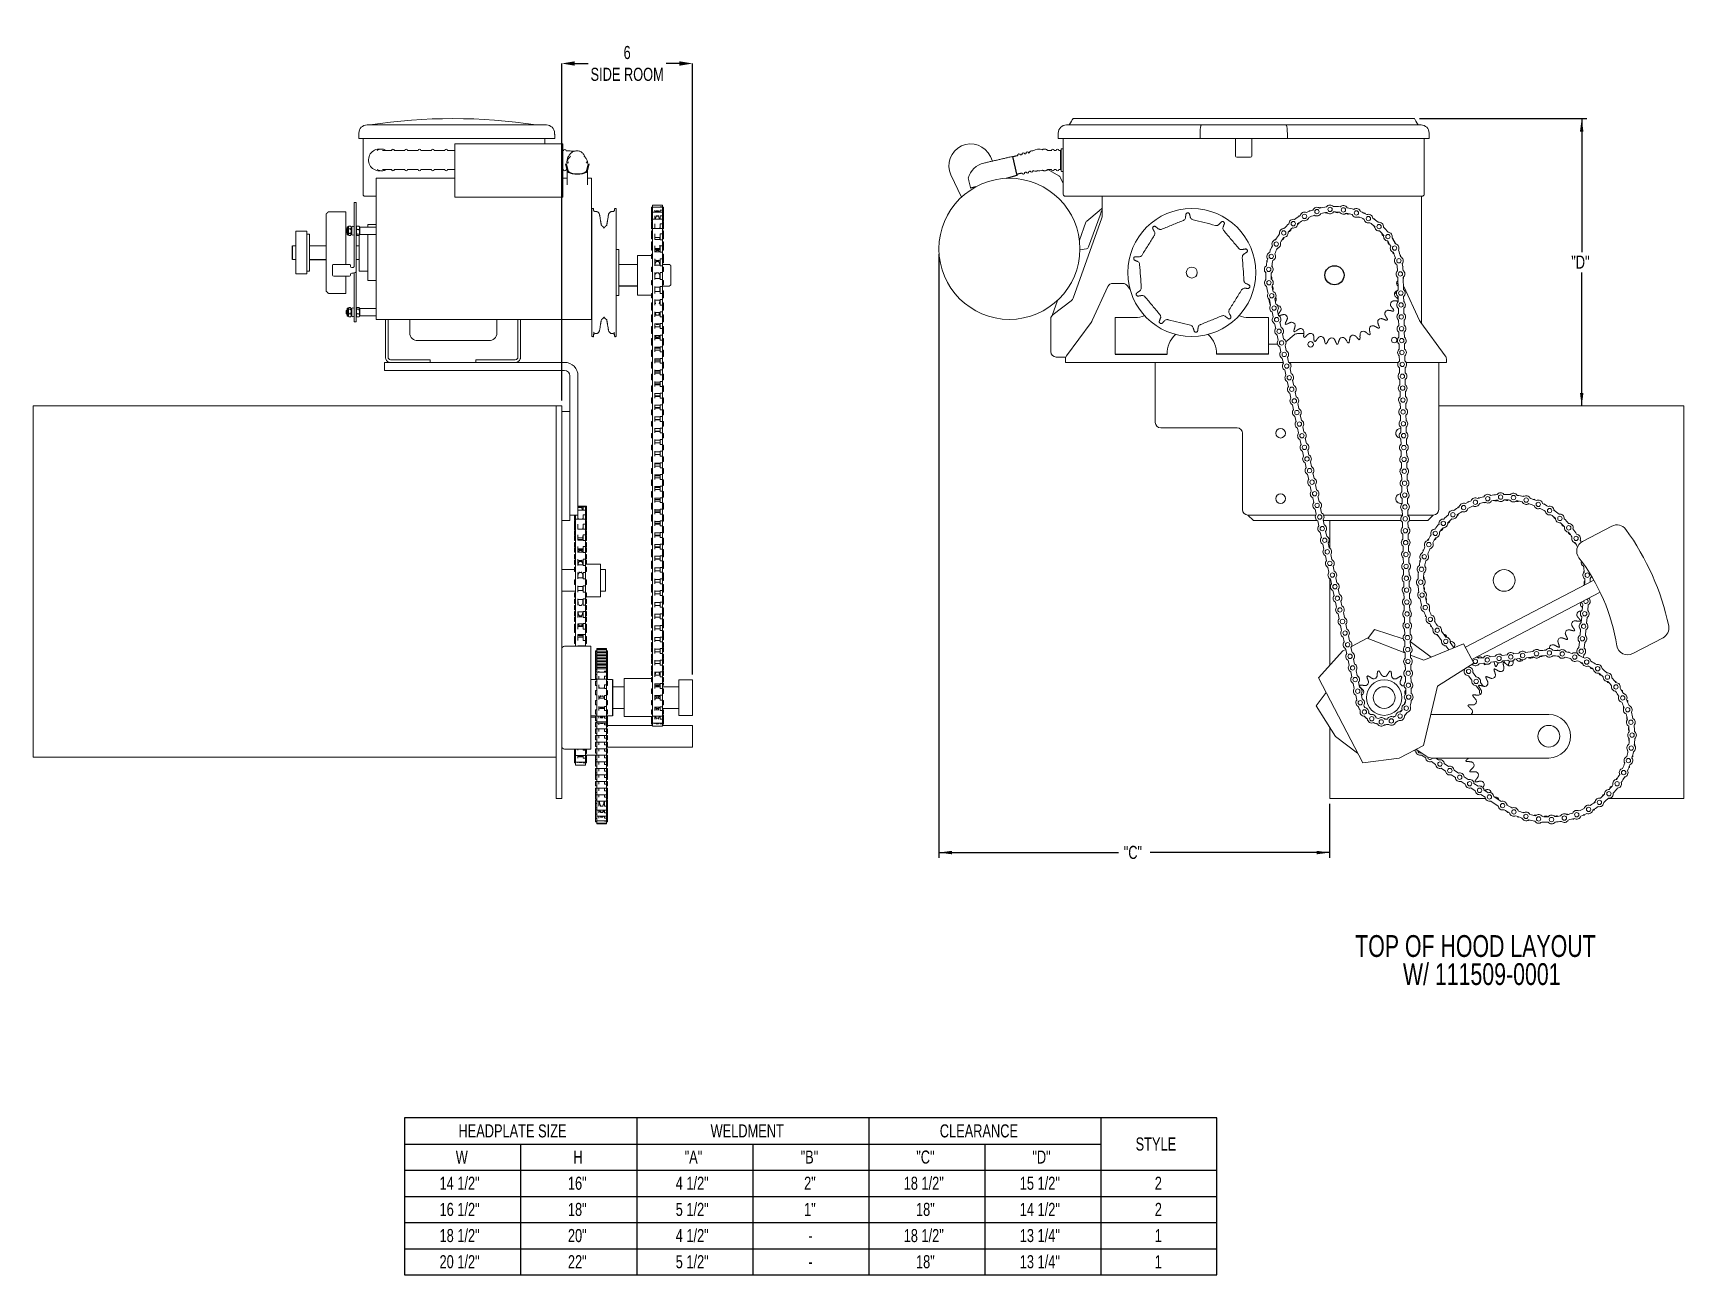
# Model space of a CAD drawing. Header units: inches. Extents: x 2.4 to 21.3, y 6.8 to 21.
import ezdxf

# ---------------------------------------------------------------- set-up
doc = ezdxf.new("R2010")
doc.units = ezdxf.units.IN
doc.header["$MEASUREMENT"] = 0
doc.header["$PDSIZE"] = -1
doc.layers.add('DIM', color=1, linetype='Continuous')
doc.layers.add('SLD-0', color=7, linetype='Continuous', lineweight=15)
doc.styles.add('SLDTEXTSTYLE0', font='ARIAL.TTF', dxfattribs={"width": 0.7})
doc.dimstyles.new('SLDDIMSTYLE0', dxfattribs={"dimtxt": 0.15, "dimasz": 0.15, "dimexe": 0, "dimexo": 0.0625, "dimgap": 0.0375, "dimtad": 0, "dimtih": 1, "dimtoh": 1, "dimdec": 3, "dimlfac": 4, "dimrnd": 1e-09, "dimzin": 12, "dimdsep": 46, "dimtxsty": 'SLDTEXTSTYLE0', "dimsah": 1, "dimcen": 0.09, "dimadec": 0, "dimazin": 0, "dimtfac": 1, "dimtdec": 3, "dimtofl": 0, "dimtmove": 0, "dimatfit": 3, "dimfxl": 0, "dimtolj": 1, "dimtzin": 12, "dimarcsym": 0})
doc.dimstyles.new('SLDDIMSTYLE1', dxfattribs={"dimtxt": 0.15, "dimasz": 0.15, "dimexe": 0, "dimexo": 0.0625, "dimgap": 0.0375, "dimtad": 0, "dimtih": 1, "dimtoh": 1, "dimdec": 1, "dimlfac": 4, "dimrnd": 1e-09, "dimzin": 12, "dimdsep": 46, "dimtxsty": 'SLDTEXTSTYLE0', "dimsah": 1, "dimcen": 0.09, "dimadec": 0, "dimazin": 0, "dimtfac": 1, "dimtdec": 1, "dimtofl": 0, "dimtmove": 0, "dimatfit": 3, "dimfxl": 0, "dimtolj": 1, "dimtzin": 12, "dimarcsym": 0})
doc.dimstyles.new('SLDDIMSTYLE2', dxfattribs={"dimtxt": 0.15, "dimasz": 0.15, "dimexe": 0, "dimexo": 0.0625, "dimgap": 0.0375, "dimtad": 0, "dimtih": 1, "dimtoh": 1, "dimdec": 0, "dimlfac": 4, "dimrnd": 1e-09, "dimzin": 12, "dimdsep": 46, "dimtxsty": 'SLDTEXTSTYLE0', "dimsah": 1, "dimcen": 0.09, "dimadec": 0, "dimazin": 0, "dimtfac": 1, "dimtdec": 0, "dimtofl": 0, "dimtmove": 0, "dimatfit": 3, "dimfxl": 0, "dimtolj": 1, "dimtzin": 12, "dimarcsym": 0})

msp = doc.modelspace()

# ---------------------------------------------------------------- blocks, each defined once
blk = doc.blocks.new('SW_TABLEANNOTATION_2')
at = {"layer": 'DIM', "color": 0}
for p, q in [((0, 0), (0, -1.8)), ((9.313, 0), (0, 0)), ((2.661, 0), (2.661, -1.8)), ((5.322, 0), (5.322, -1.8)), ((7.983, 0), (7.983, -1.8)), ((9.313, -1.8), (9.313, 0)), ((0, -0.3), (7.983, -0.3)), ((1.33, -0.3), (1.33, -1.8)), ((3.991, -0.3), (3.991, -1.8)), ((6.652, -0.3), (6.652, -1.8)), ((0, -0.6), (9.313, -0.6)), ((0, -0.9), (9.313, -0.9)), ((0, -1.2), (9.313, -1.2)), ((0, -1.5), (9.313, -1.5)), ((0, -1.8), (9.313, -1.8))]:
    blk.add_line(p, q, dxfattribs=at)
at = {"layer": 'DIM', "color": 0, "char_height": 0.15, "attachment_point": 1, "style": 'SLDTEXTSTYLE0'}
for s, insert in [('HEADPLATE SIZE', (0.617, -0.073)), ('WELDMENT', (3.508, -0.073)), ('CLEARANCE', (6.136, -0.073)), ('W', (0.586, -0.373)), ('H', (1.935, -0.373)), ('"A"', (3.21, -0.373)), ('"B"', (4.54, -0.373)), ('"C"', (5.866, -0.373)), ('"D"', (7.197, -0.373)), ('STYLE', (8.381, -0.223)), ('14 1/2"', (0.4, -0.673)), ('16"', (1.872, -0.673)), ('4 1/2"', (3.108, -0.673)), ('2"', (4.58, -0.673)), ('18 1/2"', (5.722, -0.673)), ('15 1/2"', (7.053, -0.673)), ('2', (8.601, -0.673)), ('16 1/2"', (0.4, -0.973)), ('18"', (1.872, -0.973)), ('5 1/2"', (3.108, -0.973)), ('1"', (4.58, -0.973)), ('18"', (5.863, -0.973)), ('14 1/2"', (7.053, -0.973)), ('2', (8.601, -0.973)), ('18 1/2"', (0.4, -1.273)), ('20"', (1.872, -1.273)), ('4 1/2"', (3.108, -1.273)), ('18 1/2"', (5.722, -1.273)), ('13 1/4"', (7.053, -1.273)), ('1', (8.601, -1.273)), ('-', (4.629, -1.273)), ('20 1/2"', (0.4, -1.573)), ('22"', (1.872, -1.573)), ('5 1/2"', (3.108, -1.573)), ('-', (4.629, -1.573)), ('18"', (5.863, -1.573)), ('13 1/4"', (7.053, -1.573)), ('1', (8.601, -1.573))]:
    blk.add_mtext(s, dxfattribs=dict(at, insert=insert))
blk = doc.blocks.new('*D20')
at = {"color": 0, "linetype": 'ByBlock', "lineweight": -2}
for p, q in [((8.448, 16.821), (8.448, 20.685)), ((8.598, 20.685), (8.75, 20.685)), ((9.798, 20.685), (9.647, 20.685)), ((9.948, 13.68), (9.948, 20.685))]:
    blk.add_line(p, q, dxfattribs=at)
at = {"color": 0, "linetype": 'ByBlock'}
for points in [[(8.448, 20.685), (8.598, 20.71), (8.598, 20.66)], [(9.948, 20.685), (9.798, 20.71), (9.798, 20.66)]]:
    blk.add_solid(points, dxfattribs=at)
at = {"layer": 'DEFPOINTS', "color": 0, "linetype": 'ByBlock'}
for p in [(8.448, 16.758), (9.948, 13.618)]:
    blk.add_point(p, dxfattribs=at)
at = {"color": 0, "linetype": 'ByBlock', "insert": (9.198, 20.685), "char_height": 0.15, "attachment_point": 5, "style": 'SLDTEXTSTYLE0'}
blk.add_mtext('6\\PSIDE ROOM', dxfattribs=at)
blk = doc.blocks.new('*D6')
at = {"layer": 'DIM'}
for p, q in [((18.285, 20.053), (20.203, 20.053)), ((20.143, 20.053), (20.143, 18.522)), ((20.143, 16.758), (20.143, 18.289))]:
    blk.add_line(p, q, dxfattribs=at)
for points in [[(20.143, 20.053), (20.123, 19.903), (20.163, 19.903)], [(20.143, 16.758), (20.163, 16.908), (20.123, 16.908)]]:
    blk.add_solid(points, dxfattribs=at)
at = {"layer": 'DIM', "insert": (20.023, 18.483), "char_height": 0.15, "attachment_point": 1, "style": 'SLDTEXTSTYLE0'}
blk.add_mtext('"D"', dxfattribs=at)
blk = doc.blocks.new('*D7')
at = {"layer": 'DIM'}
for p, q in [((12.773, 18.5), (12.773, 11.578)), ((17.253, 12.198), (17.253, 11.578)), ((12.773, 11.638), (14.83, 11.638)), ((17.253, 11.638), (15.196, 11.638))]:
    blk.add_line(p, q, dxfattribs=at)
for points in [[(12.773, 11.638), (12.923, 11.618), (12.923, 11.658)], [(17.253, 11.638), (17.103, 11.658), (17.103, 11.618)]]:
    blk.add_solid(points, dxfattribs=at)
at = {"layer": 'DIM', "insert": (14.892, 11.715), "char_height": 0.15, "attachment_point": 1, "style": 'SLDTEXTSTYLE0'}
blk.add_mtext('"C"', dxfattribs=at)
blk = doc.blocks.new('SW_NOTE_2')
at = {"layer": 'DIM', "color": 0, "char_height": 0.25, "attachment_point": 1, "style": 'SLDTEXTSTYLE0'}
for s, insert in [('TOP OF HOOD LAYOUT', (0, 0.322)), ('W/ 111509-0001', (0.547, 0))]:
    blk.add_mtext(s, dxfattribs=dict(at, insert=insert))

# ---------------------------------------------------------------- dimensions: what is measured, and where the dimension line sits
at = {"layer": 'DIM'}
dim = msp.add_linear_dim(base=(8.44821, 20.68546), p1=(9.94821, 13.6176), p2=(8.44821, 16.75822), angle=0, text='<>\\PSIDE ROOM', dimstyle='SLDDIMSTYLE0', override={"dimlunit": 5, "dimfrac": 2}, dxfattribs=at)
dim.commit()
dim.dimension.update_dxf_attribs({"geometry": '*D20', "text_midpoint": (9.19821, 20.68546)})
dim = msp.add_linear_dim(base=(20.14346, 16.75822), p1=(18.22533, 20.05322), p2=(21.31568, 16.75822), angle=90, dimstyle='SLDDIMSTYLE1', dxfattribs=at)
dim.commit()
dim.dimension.update_dxf_attribs({"geometry": '*D6', "text_midpoint": (20.14346, 18.40572)})
dim = msp.add_linear_dim(base=(17.25318, 11.63766), p1=(12.77274, 18.55993), p2=(17.25318, 12.25822), dimstyle='SLDDIMSTYLE2', dxfattribs=at)
dim.commit()
dim.dimension.update_dxf_attribs({"geometry": '*D7', "text_midpoint": (15.01296, 11.63766)})

# ---------------------------------------------------------------- linework, layer by layer
at = {"color": 7, "linetype": 'Continuous', "lineweight": 15}
for p, q in [((6.12029, 19.82387), (6.12141, 19.888)), ((6.21515, 19.98012), (6.21677, 19.98012)), ((6.21677, 19.98012), (8.18552, 19.98012)), ((8.18552, 19.98012), (8.18714, 19.98012)), ((8.18714, 19.98012), (8.27293, 19.98012)), ((14.13981, 19.82387), (14.14093, 19.888)), ((14.23467, 19.98012), (14.23629, 19.98012)), ((14.23629, 19.98012), (15.78361, 19.98012)), ((15.78361, 19.98012), (16.75148, 19.98012)), ((16.75148, 19.98012), (18.29879, 19.98012)), ((18.29879, 19.98012), (18.30041, 19.98012)), ((18.39415, 19.888), (18.39527, 19.82387)), ((6.21677, 19.82387), (6.12029, 19.82387)), ((6.16989, 19.20223), (6.16989, 19.82387)), ((6.21677, 19.82387), (8.18552, 19.82387)), ((6.49725, 19.68885), (6.39229, 19.68885)), ((7.22289, 19.76269), (7.22289, 19.40704)), ((7.22289, 19.76269), (7.22289, 19.40704)), ((8.282, 19.82387), (8.18552, 19.82387)), ((8.25239, 19.82387), (8.25239, 19.76269)), ((8.36779, 19.82387), (8.282, 19.82387)), ((8.46039, 19.76269), (8.46039, 19.40704)), ((8.46039, 19.76269), (8.46039, 19.40704)), ((14.06822, 19.68885), (14.01612, 19.68885)), ((14.23629, 19.82387), (14.13981, 19.82387)), ((14.16822, 19.68885), (14.16822, 19.4701)), ((14.17572, 19.4527), (14.17572, 19.70298)), ((14.18072, 19.70761), (14.19822, 19.70761)), ((14.19822, 19.19067), (14.19822, 19.82387)), ((14.23629, 19.82387), (15.76707, 19.82387)), ((16.76801, 19.82387), (15.76707, 19.82387)), ((16.17379, 19.62411), (16.17379, 19.82387)), ((16.36129, 19.82387), (16.36129, 19.62411)), ((16.76801, 19.82387), (18.29879, 19.82387)), ((18.39527, 19.82387), (18.29879, 19.82387)), ((18.33687, 19.82387), (18.33687, 19.19067)), ((8.49078, 19.53604), (8.51111, 19.456)), ((8.52361, 19.456), (8.50328, 19.53604)), ((8.75143, 19.53604), (8.73111, 19.456)), ((8.74361, 19.456), (8.76393, 19.53604)), ((13.36379, 19.61834), (13.38814, 19.56614)), ((13.36379, 19.61834), (13.38814, 19.56614)), ((16.34629, 19.60911), (16.18879, 19.60911)), ((6.31977, 17.79996), (6.31977, 19.36868)), ((6.31977, 19.36868), (6.31977, 17.75118)), ((6.35739, 19.45447), (6.36721, 19.45486)), ((6.39242, 19.4701), (6.49738, 19.4701)), ((7.22289, 19.40704), (7.22289, 19.15136)), ((7.22289, 19.40704), (7.22289, 19.15136)), ((8.46039, 19.40704), (8.46039, 19.15136)), ((8.46039, 19.40704), (8.46039, 19.15136)), ((8.51111, 19.456), (8.51111, 19.41768)), ((8.74361, 19.456), (8.74361, 19.41768)), ((8.78852, 19.36868), (8.78852, 17.75118)), ((8.78852, 19.36868), (8.78852, 17.75118)), ((12.91064, 19.40704), (13.02986, 19.15136)), ((12.91064, 19.40704), (13.02986, 19.15136)), ((14.02032, 19.4701), (14.06374, 19.47037)), ((14.14772, 19.39654), (14.02032, 19.4701)), ((14.16682, 19.3757), (14.19822, 19.30837)), ((14.19822, 19.44783), (14.18072, 19.44783)), ((6.16989, 19.18567), (6.16989, 19.20223)), ((6.19234, 19.16322), (6.20854, 19.16322)), ((6.20854, 19.16322), (6.31977, 19.16322)), ((7.22289, 19.15136), (8.46039, 19.15136)), ((7.22289, 19.15136), (8.46039, 19.15136)), ((14.19822, 19.18567), (14.19822, 19.19067)), ((14.48067, 19.16322), (14.22067, 19.16322)), ((14.66427, 19.16322), (14.48067, 19.16322)), ((14.64584, 19.16322), (14.64584, 18.95104)), ((14.66427, 19.16322), (14.72772, 19.16322)), ((15.22049, 19.16322), (14.72772, 19.16322)), ((18.18084, 19.16322), (15.22049, 19.16322)), ((18.18084, 19.16322), (18.24429, 19.16322)), ((18.31442, 19.16322), (18.24429, 19.16322)), ((18.30584, 19.16322), (18.30584, 19.13332)), ((18.30584, 19.10332), (18.30584, 19.13332)), ((18.33687, 19.19067), (18.33687, 19.18567)), ((5.74872, 18.07368), (5.74872, 18.96118)), ((5.77236, 18.98482), (5.97122, 18.98482)), ((5.97122, 18.98482), (5.97122, 18.39112)), ((6.06607, 19.07552), (6.06612, 19.07458)), ((6.06612, 19.09115), (6.06612, 19.09255)), ((6.06612, 19.09115), (6.06612, 19.03673)), ((6.06612, 19.0168), (6.06612, 19.03673)), ((6.06612, 19.0168), (6.06612, 18.9599)), ((6.06612, 18.87685), (6.06612, 18.9599)), ((6.09227, 19.09255), (6.09227, 19.09115)), ((6.09227, 19.09115), (6.09227, 19.03673)), ((6.09227, 19.03673), (6.09227, 19.0168)), ((6.09227, 19.0168), (6.09227, 18.9599)), ((6.09227, 18.9599), (6.09227, 18.87685)), ((8.79377, 19.02193), (8.79377, 17.55451)), ((9.07212, 17.55451), (9.07212, 19.02193)), ((9.47696, 19.03714), (9.47696, 19.01163)), ((9.47696, 19.01163), (9.47696, 18.96163)), ((9.47696, 18.96163), (9.47696, 18.95637)), ((9.47696, 18.95637), (9.47696, 18.95243)), ((9.47696, 18.95243), (9.47696, 18.90637)), ((9.48946, 19.06214), (9.48946, 19.03967)), ((9.48946, 19.03967), (9.48946, 19.03663)), ((9.48946, 19.03663), (9.48946, 19.0333)), ((9.48946, 19.0333), (9.48946, 19.00521)), ((9.48946, 19.00521), (9.48946, 18.98187)), ((9.48946, 18.98137), (9.48946, 18.97349)), ((9.48946, 18.97349), (9.48946, 18.94024)), ((9.48946, 18.94024), (9.48946, 18.89862)), ((9.51446, 19.03967), (9.51446, 19.03663)), ((9.51446, 19.00521), (9.51446, 18.98137)), ((9.51446, 18.94024), (9.51446, 18.89862)), ((9.53208, 18.99309), (9.53208, 18.99652)), ((9.53208, 18.99652), (9.55771, 18.99652)), ((9.55771, 18.99309), (9.53208, 18.99309)), ((9.53208, 18.93506), (9.53208, 18.93989)), ((9.53208, 18.93989), (9.55771, 18.93989)), ((9.55771, 18.93506), (9.53208, 18.93506)), ((9.55771, 18.99309), (9.55771, 18.99652)), ((9.55771, 18.93506), (9.55771, 18.93989)), ((9.57696, 19.03967), (9.57696, 19.03663)), ((9.57696, 19.03967), (9.60196, 19.03967)), ((9.57696, 19.00521), (9.57696, 18.98137)), ((9.57696, 19.00521), (9.60196, 19.00521)), ((9.57696, 18.94024), (9.57696, 18.89862)), ((9.57696, 18.94024), (9.60196, 18.94024)), ((9.60196, 19.06214), (9.60196, 19.03967)), ((9.60196, 19.03967), (9.60196, 19.03663)), ((9.60196, 19.03663), (9.60196, 19.00521)), ((9.60196, 19.00521), (9.60196, 18.98187)), ((9.60196, 18.98137), (9.60196, 18.94024)), ((9.60196, 18.94024), (9.60196, 18.89862)), ((9.61446, 19.03714), (9.61446, 19.01163)), ((9.61446, 19.01163), (9.61446, 18.96163)), ((9.61446, 18.96163), (9.61446, 18.95637)), ((9.61446, 18.95637), (9.61446, 18.95243)), ((9.61446, 18.95243), (9.61446, 18.90637)), ((14.46833, 18.87911), (14.60899, 18.99714)), ((14.46833, 18.87911), (14.60899, 18.99714)), ((14.48859, 18.58153), (14.62136, 18.94633)), ((14.48859, 18.58153), (14.62136, 18.94633)), ((14.60899, 18.99714), (14.64584, 19.02806)), ((14.60899, 18.99714), (14.64584, 19.02806)), ((14.62136, 18.94633), (14.63491, 18.98357)), ((14.62136, 18.94633), (14.63491, 18.98357)), ((14.64584, 18.95104), (14.64584, 18.93657)), ((18.30584, 17.70437), (18.30584, 19.10332)), ((5.40057, 18.27368), (5.40057, 18.76118)), ((5.52557, 18.28838), (5.52557, 18.76118)), ((5.97602, 18.76551), (5.97602, 18.78293)), ((5.97602, 18.76551), (5.97602, 18.78293)), ((5.97602, 18.75043), (5.97602, 18.76551)), ((5.97602, 18.75043), (5.97602, 18.76551)), ((5.98352, 18.79043), (5.98352, 18.76497)), ((5.98352, 18.79043), (5.98352, 18.76497)), ((5.98352, 18.76497), (5.98352, 18.74293)), ((5.98352, 18.76497), (5.98352, 18.74293)), ((5.98664, 18.73036), (5.98664, 18.80706)), ((6.00102, 18.72586), (6.00102, 18.81206)), ((6.02602, 18.82067), (6.00852, 18.82067)), ((6.02602, 18.79032), (6.00852, 18.79032)), ((6.03352, 18.72586), (6.03352, 18.81206)), ((6.04037, 18.80531), (6.04037, 18.72806)), ((6.06612, 18.82773), (6.06612, 18.87685)), ((6.06612, 18.82773), (6.06612, 18.70774)), ((6.09227, 18.87685), (6.09227, 18.82773)), ((6.09227, 18.82773), (6.09227, 18.70774)), ((6.09977, 18.81936), (6.12377, 18.81936)), ((6.09977, 18.81936), (6.12377, 18.81936)), ((6.09977, 18.78226), (6.12377, 18.78226)), ((6.09977, 18.78226), (6.12377, 18.78226)), ((6.13127, 18.81206), (6.13127, 18.72322)), ((6.13127, 18.81206), (6.13127, 18.72322)), ((6.22602, 18.80918), (6.22602, 18.83743)), ((6.22602, 18.80918), (6.22602, 18.83743)), ((9.47696, 18.90637), (9.47696, 18.88107)), ((9.47696, 18.87362), (9.47696, 18.86654)), ((9.47696, 18.86654), (9.47696, 18.82362)), ((9.47696, 18.82362), (9.47696, 18.78966)), ((9.47696, 18.76674), (9.47696, 18.7558)), ((9.47696, 18.7558), (9.47696, 18.71674)), ((9.48946, 18.89862), (9.48946, 18.88447)), ((9.48946, 18.88447), (9.48946, 18.84743)), ((9.48946, 18.84743), (9.48946, 18.79174)), ((9.48946, 18.79174), (9.48946, 18.76987)), ((9.48946, 18.76987), (9.48946, 18.73054)), ((9.51446, 18.84743), (9.51446, 18.79174)), ((9.51658, 18.79167), (9.51658, 18.80063)), ((9.57321, 18.79167), (9.57321, 18.80063)), ((9.57696, 18.84743), (9.60196, 18.84743)), ((9.57696, 18.84743), (9.57696, 18.79169)), ((9.60196, 18.89862), (9.60196, 18.84743)), ((9.60196, 18.84743), (9.60196, 18.79169)), ((9.60196, 18.79174), (9.60196, 18.73054)), ((9.61446, 18.90637), (9.61446, 18.88107)), ((9.61446, 18.87362), (9.61446, 18.86654)), ((9.61446, 18.86654), (9.61446, 18.82362)), ((9.61446, 18.82362), (9.61446, 18.78966)), ((9.61446, 18.76674), (9.61446, 18.7558)), ((9.61446, 18.7558), (9.61446, 18.71674)), ((14.31217, 17.9934), (14.64219, 18.91551)), ((14.38405, 18.65981), (14.45905, 18.86586)), ((14.38405, 18.65981), (14.45905, 18.86586)), ((16.7846, 18.84609), (16.78459, 18.84697)), ((5.55569, 18.72992), (5.55544, 18.72993)), ((5.55544, 18.30493), (5.55569, 18.7297)), ((5.98664, 18.7263), (5.98664, 18.73036)), ((6.00102, 18.7213), (6.00102, 18.72586)), ((6.02602, 18.73633), (6.00852, 18.73633)), ((6.02602, 18.71269), (6.00852, 18.71269)), ((6.03352, 18.7213), (6.03352, 18.72586)), ((6.06612, 18.70774), (6.06612, 18.68395)), ((6.06612, 18.61932), (6.06612, 18.68395)), ((6.06612, 18.61932), (6.06612, 18.42281)), ((6.09227, 18.70774), (6.09227, 18.68395)), ((6.09227, 18.68395), (6.09227, 18.61932)), ((6.09227, 18.61932), (6.09227, 18.42281)), ((6.09977, 18.72958), (6.12377, 18.72958)), ((6.09977, 18.72958), (6.12377, 18.72958)), ((6.09977, 18.714), (6.12377, 18.714)), ((6.09977, 18.714), (6.12377, 18.714)), ((6.12477, 18.31845), (6.12477, 18.7163)), ((6.12477, 18.7163), (6.12477, 18.30568)), ((6.13127, 18.72322), (6.13127, 18.7213)), ((6.13127, 18.72322), (6.13127, 18.7213)), ((6.22602, 18.21673), (6.22602, 18.72418)), ((6.22602, 18.19743), (6.22602, 18.72418)), ((9.10294, 18.55215), (9.10294, 18.48537)), ((9.47696, 18.71674), (9.47696, 18.67551)), ((9.47696, 18.64011), (9.47696, 18.62473)), ((9.47696, 18.62473), (9.47696, 18.59011)), ((9.47696, 18.59011), (9.47696, 18.54328)), ((9.48946, 18.73054), (9.48946, 18.66511)), ((9.48946, 18.66449), (9.48946, 18.63435)), ((9.48946, 18.63435), (9.48946, 18.59434)), ((9.48946, 18.59328), (9.48946, 18.52069)), ((9.51446, 18.73054), (9.51446, 18.66511)), ((9.51446, 18.59434), (9.51446, 18.52069)), ((9.51658, 18.69174), (9.51658, 18.66511)), ((9.51658, 18.56511), (9.51658, 18.55354)), ((9.51658, 18.52387), (9.51658, 18.55354)), ((9.53208, 18.66347), (9.53208, 18.6669)), ((9.53208, 18.6669), (9.55771, 18.6669)), ((9.55771, 18.66347), (9.55771, 18.6669)), ((9.57321, 18.66511), (9.57321, 18.69174)), ((9.57321, 18.56925), (9.57321, 18.60168)), ((9.57321, 18.55354), (9.57321, 18.56511)), ((9.57321, 18.52387), (9.57321, 18.55354)), ((9.57696, 18.73054), (9.60196, 18.73054)), ((9.57696, 18.73054), (9.57696, 18.66449)), ((9.60196, 18.66449), (9.57696, 18.66449)), ((9.57696, 18.59434), (9.57696, 18.52069)), ((9.57696, 18.59434), (9.60196, 18.59434)), ((9.60196, 18.73054), (9.60196, 18.66449)), ((9.60196, 18.66449), (9.60196, 18.59434)), ((9.60196, 18.59434), (9.60196, 18.52069)), ((9.61446, 18.71674), (9.61446, 18.67551)), ((9.61446, 18.64011), (9.61446, 18.62473)), ((9.61446, 18.62473), (9.61446, 18.59011)), ((9.61446, 18.59011), (9.61446, 18.54328)), ((14.39016, 18.54831), (14.46465, 18.56145)), ((14.39016, 18.54831), (14.46465, 18.56145)), ((5.81852, 18.35756), (5.81852, 18.36861)), ((5.83352, 18.38221), (6.00747, 18.38221)), ((5.97122, 18.38221), (5.97122, 18.39112)), ((6.00747, 18.38221), (6.01352, 18.38221)), ((6.02727, 18.36975), (6.02727, 18.35869)), ((6.06612, 18.41415), (6.06612, 18.42281)), ((6.06612, 18.41375), (6.06612, 18.41415)), ((6.06612, 18.41375), (6.06612, 18.35937)), ((6.09227, 18.42281), (6.09227, 18.41415)), ((6.09227, 18.41415), (6.09227, 18.41375)), ((6.09227, 18.35937), (6.09227, 18.41375)), ((9.10294, 18.48537), (9.10294, 18.31589)), ((9.31539, 18.03047), (9.31539, 18.48347)), ((9.47696, 18.49887), (9.47696, 18.47866)), ((9.47696, 18.47866), (9.47696, 18.44887)), ((9.48946, 18.52069), (9.48946, 18.48346)), ((9.48946, 18.48346), (9.48946, 18.44439)), ((9.48946, 18.44439), (9.48946, 18.36612)), ((9.48946, 18.36612), (9.48946, 18.32332)), ((9.51446, 18.44439), (9.51446, 18.36612)), ((9.51658, 18.37433), (9.51658, 18.42387)), ((9.53208, 18.54101), (9.53208, 18.54981)), ((9.53208, 18.54981), (9.55771, 18.54981)), ((9.55771, 18.54101), (9.53208, 18.54101)), ((9.53208, 18.4155), (9.53208, 18.42474)), ((9.53208, 18.42474), (9.55771, 18.42474)), ((9.55771, 18.4155), (9.53208, 18.4155)), ((9.55771, 18.54101), (9.55771, 18.54981)), ((9.55771, 18.4155), (9.55771, 18.42474)), ((9.57321, 18.37433), (9.57321, 18.42387)), ((9.57321, 18.37336), (9.57321, 18.37433)), ((9.60196, 18.52069), (9.57696, 18.52069)), ((9.57696, 18.44439), (9.60196, 18.44439)), ((9.57696, 18.44439), (9.57696, 18.36612)), ((9.60196, 18.36612), (9.57696, 18.36612)), ((9.60196, 18.52069), (9.60196, 18.44439)), ((9.60196, 18.44439), (9.60196, 18.36612)), ((9.60196, 18.36612), (9.60196, 18.2868)), ((9.61446, 18.49887), (9.61446, 18.47866)), ((9.61446, 18.47866), (9.61446, 18.44887)), ((9.61446, 18.44836), (9.61446, 18.39836)), ((9.69821, 18.36685), (9.69821, 18.28822)), ((5.52557, 18.27368), (5.52557, 18.28838)), ((5.55544, 18.30493), (5.55569, 18.30495)), ((5.81852, 18.259), (5.81852, 18.35756)), ((6.01352, 18.24541), (5.83352, 18.24541)), ((5.97122, 18.24541), (5.97122, 18.04868)), ((6.02727, 18.2692), (6.02727, 18.25787)), ((6.04744, 18.34595), (6.04102, 18.34595)), ((6.04744, 18.28166), (6.04102, 18.28166)), ((6.06612, 18.35937), (6.06612, 18.35385)), ((6.06612, 17.72118), (6.06612, 18.28344)), ((6.09227, 18.35937), (6.09227, 18.35385)), ((6.09227, 18.35385), (6.09227, 18.3006)), ((6.09227, 17.72118), (6.09227, 18.3006)), ((6.22602, 18.19743), (6.22602, 18.21673)), ((9.10294, 18.31589), (9.10294, 18.19626)), ((9.10294, 18.19626), (9.10294, 18.05744)), ((9.47696, 18.34879), (9.47696, 18.32356)), ((9.47696, 18.32356), (9.47696, 18.29879)), ((9.47696, 18.19599), (9.47696, 18.16574)), ((9.48946, 18.32332), (9.48946, 18.2868)), ((9.48946, 18.28822), (9.48946, 18.20711)), ((9.48946, 18.20711), (9.48946, 18.16049)), ((9.51446, 18.28822), (9.51446, 18.20711)), ((9.51658, 18.25426), (9.51658, 18.27379)), ((9.51658, 18.25426), (9.51658, 18.22099)), ((9.53208, 18.28565), (9.53208, 18.29035)), ((9.55771, 18.28565), (9.53208, 18.28565)), ((9.55771, 18.28565), (9.55771, 18.29035)), ((9.57321, 18.25426), (9.57321, 18.27379)), ((9.57321, 18.22165), (9.57321, 18.25426)), ((9.57696, 18.22572), (9.57321, 18.22572)), ((9.57696, 18.2868), (9.60196, 18.2868)), ((9.57696, 18.2868), (9.57696, 18.20711)), ((9.60196, 18.20711), (9.57696, 18.20711)), ((9.60196, 18.2868), (9.60196, 18.20711)), ((9.60196, 18.20711), (9.60196, 18.128)), ((9.61446, 18.34879), (9.61446, 18.32356)), ((9.61446, 18.32356), (9.61446, 18.29879)), ((9.61446, 18.19599), (9.61446, 18.16574)), ((9.69821, 18.28822), (9.69821, 18.22572)), ((9.69821, 18.22572), (9.69821, 18.1471)), ((18.03705, 18.0909), (18.03431, 18.23202)), ((18.09954, 18.09211), (18.0968, 18.23323)), ((9.10294, 18.05744), (9.10294, 18.02429)), ((9.47696, 18.16574), (9.47696, 18.14599)), ((9.47696, 18.0467), (9.47696, 18.01164)), ((9.47696, 18.01164), (9.47696, 17.9967)), ((9.48946, 18.16049), (9.48946, 18.128)), ((9.48946, 18.128), (9.48946, 18.08885)), ((9.48946, 18.08885), (9.48946, 18.04898)), ((9.48946, 18.04898), (9.48946, 18.00159)), ((9.48946, 18.00159), (9.48946, 17.97943)), ((9.51446, 18.128), (9.51446, 18.08885)), ((9.51446, 18.08885), (9.51446, 18.04898)), ((9.51658, 18.12099), (9.51658, 18.0818)), ((9.57321, 18.0818), (9.57321, 18.12099)), ((9.57696, 18.128), (9.60196, 18.128)), ((9.57696, 18.128), (9.57696, 18.08885)), ((9.57696, 18.08885), (9.57696, 18.04898)), ((9.60196, 18.04898), (9.57696, 18.04898)), ((9.60196, 18.128), (9.60196, 18.08885)), ((9.60196, 18.08885), (9.60196, 18.04898)), ((9.60196, 18.04898), (9.60196, 17.97943)), ((9.61446, 18.16574), (9.61446, 18.14599)), ((9.61446, 18.0467), (9.61446, 18.07748)), ((9.61446, 18.0467), (9.61446, 18.01164)), ((9.61446, 18.01164), (9.61446, 17.9967)), ((14.71067, 18.12699), (14.53019, 17.73726)), ((14.88242, 18.16322), (14.76739, 18.16322)), ((14.96146, 18.09681), (14.93361, 18.13657)), ((16.53813, 18.08885), (16.54684, 18.04898)), ((16.60078, 18.1218), (16.59629, 18.11614)), ((16.59919, 18.10218), (16.60657, 18.06841)), ((16.62442, 17.98667), (16.63763, 17.92615)), ((18.03565, 18.16322), (18.02023, 18.16322)), ((18.03969, 17.95468), (18.03856, 18.01285)), ((18.10218, 17.95589), (18.10105, 18.01406)), ((18.28472, 17.73726), (18.10423, 18.12699)), ((5.97602, 17.8302), (5.97602, 17.84888)), ((5.97602, 17.8302), (5.97602, 17.84888)), ((5.97602, 17.81638), (5.97602, 17.8302)), ((5.97602, 17.81638), (5.97602, 17.8302)), ((5.98352, 17.85638), (5.98352, 17.82907)), ((5.98352, 17.85638), (5.98352, 17.82907)), ((5.98352, 17.82907), (5.98352, 17.80888)), ((5.98352, 17.82907), (5.98352, 17.80888)), ((5.98664, 17.79226), (5.98664, 17.87301)), ((6.00102, 17.78726), (6.00102, 17.87801)), ((6.02602, 17.88555), (6.00852, 17.88555)), ((6.02602, 17.86893), (6.00852, 17.86893)), ((6.02602, 17.81601), (6.00852, 17.81601)), ((6.03352, 17.78726), (6.03352, 17.87801)), ((6.04037, 17.87126), (6.04037, 17.79401)), ((6.09977, 17.88611), (6.12377, 17.88611)), ((6.09977, 17.88611), (6.12377, 17.88611)), ((6.09977, 17.86661), (6.12377, 17.86661)), ((6.09977, 17.86661), (6.12377, 17.86661)), ((6.09977, 17.81314), (6.12377, 17.81314)), ((6.09977, 17.81314), (6.12377, 17.81314)), ((6.13127, 17.87801), (6.13127, 17.78726)), ((6.13127, 17.87801), (6.13127, 17.78726)), ((9.47696, 17.90635), (9.47696, 17.94126)), ((9.47696, 17.90635), (9.47696, 17.85635)), ((9.47696, 17.77324), (9.47696, 17.80503)), ((9.48946, 17.97943), (9.48946, 17.91282)), ((9.48946, 17.91282), (9.48946, 17.83655)), ((9.48946, 17.83655), (9.48946, 17.77971)), ((9.51446, 17.97943), (9.51446, 17.91282)), ((9.51446, 17.83655), (9.51446, 17.77971)), ((9.51658, 17.9717), (9.51658, 17.96767)), ((9.51658, 17.93135), (9.51658, 17.96767)), ((9.51658, 17.80691), (9.51658, 17.83003)), ((9.51658, 17.80691), (9.51658, 17.79824)), ((9.53208, 17.79824), (9.53208, 17.80131)), ((9.53208, 17.80131), (9.55771, 17.80131)), ((9.55771, 17.79824), (9.55771, 17.80131)), ((9.57321, 17.96767), (9.57321, 17.9717)), ((9.57321, 17.93135), (9.57321, 17.96767)), ((9.57321, 17.80691), (9.57321, 17.83003)), ((9.57321, 17.79824), (9.57321, 17.80691)), ((9.57696, 17.97943), (9.60196, 17.97943)), ((9.57696, 17.97943), (9.57696, 17.91282)), ((9.60196, 17.91282), (9.57696, 17.91282)), ((9.57696, 17.83655), (9.60196, 17.83655)), ((9.57696, 17.83655), (9.57696, 17.77971)), ((9.60196, 17.97943), (9.60196, 17.91282)), ((9.60196, 17.91282), (9.60196, 17.83655)), ((9.60196, 17.83655), (9.60196, 17.77971)), ((9.61446, 17.90635), (9.61446, 17.94126)), ((9.61446, 17.90635), (9.61446, 17.85635)), ((9.61446, 17.77324), (9.61446, 17.80503)), ((14.06976, 17.79629), (14.13209, 17.96755)), ((14.06976, 17.79629), (14.13209, 17.96755)), ((14.08084, 17.80697), (14.29082, 17.96446)), ((16.56202, 17.97943), (16.57657, 17.91282)), ((16.59322, 17.83655), (16.60563, 17.77971)), ((16.65428, 17.84989), (16.6667, 17.79304)), ((18.04233, 17.81845), (18.04121, 17.87663)), ((18.10482, 17.81966), (18.10369, 17.87784)), ((6.02602, 17.77971), (6.00852, 17.77971)), ((6.09977, 17.77916), (6.12377, 17.77916)), ((6.09977, 17.77916), (6.12377, 17.77916)), ((6.42639, 17.73726), (6.42639, 17.75118)), ((6.42639, 17.7155), (6.42639, 17.73726)), ((6.42639, 17.33478), (6.42639, 17.7155)), ((6.45639, 17.75118), (6.45639, 17.38197)), ((6.70477, 17.59552), (6.70477, 17.75118)), ((6.70477, 17.59552), (6.70477, 17.75118)), ((6.95477, 17.75081), (6.95477, 17.75118)), ((6.95477, 17.75081), (6.95477, 17.75118)), ((7.45477, 17.75118), (7.45477, 17.75081)), ((7.45477, 17.75118), (7.45477, 17.75081)), ((7.70477, 17.59552), (7.70477, 17.75118)), ((7.70477, 17.59552), (7.70477, 17.75118)), ((7.94589, 17.75118), (7.94589, 17.38197)), ((7.97589, 17.75118), (7.97589, 17.73726)), ((7.97589, 17.73726), (7.97589, 17.7155)), ((7.97589, 17.7155), (7.97589, 17.33478)), ((9.47696, 17.77324), (9.47696, 17.72324)), ((9.47696, 17.64013), (9.47696, 17.66881)), ((9.47696, 17.64013), (9.47696, 17.59013)), ((9.48946, 17.77971), (9.48946, 17.70344)), ((9.48946, 17.70344), (9.48946, 17.64659)), ((9.48946, 17.64659), (9.48946, 17.57033)), ((9.51446, 17.70344), (9.51446, 17.64659)), ((9.51658, 17.69824), (9.51658, 17.68393)), ((9.51658, 17.66513), (9.51658, 17.68393)), ((9.53208, 17.69426), (9.53208, 17.69824)), ((9.55771, 17.69426), (9.53208, 17.69426)), ((9.55771, 17.69426), (9.55771, 17.69824)), ((9.57321, 17.68393), (9.57321, 17.69824)), ((9.57321, 17.66513), (9.57321, 17.68393)), ((9.60196, 17.77971), (9.57696, 17.77971)), ((9.57696, 17.70344), (9.60196, 17.70344)), ((9.57696, 17.70344), (9.57696, 17.64659)), ((9.60196, 17.64659), (9.57696, 17.64659)), ((9.60196, 17.77971), (9.60196, 17.70344)), ((9.60196, 17.70344), (9.60196, 17.64659)), ((9.60196, 17.64659), (9.60196, 17.57033)), ((9.61446, 17.77324), (9.61446, 17.72324)), ((9.61446, 17.64013), (9.61446, 17.66881)), ((9.61446, 17.64013), (9.61446, 17.59013)), ((14.05584, 17.7445), (14.05568, 17.74538)), ((14.05584, 17.7445), (14.05568, 17.74538)), ((14.05584, 17.75697), (14.05584, 17.38197)), ((14.51729, 17.7155), (14.23594, 17.33478)), ((14.79239, 17.77322), (14.79239, 17.35072)), ((15.02239, 17.77322), (14.79239, 17.77322)), ((16.55239, 17.77322), (16.32239, 17.77322)), ((16.55239, 17.40772), (16.55239, 17.77322)), ((16.62229, 17.70344), (16.6347, 17.64659)), ((16.68335, 17.71677), (16.69576, 17.65993)), ((18.04498, 17.68223), (18.04385, 17.7404)), ((18.10746, 17.68344), (18.10634, 17.74162)), ((18.11011, 17.54722), (18.10898, 17.60539)), ((18.57897, 17.33478), (18.29762, 17.7155)), ((6.96353, 17.50743), (6.79852, 17.50743)), ((7.44601, 17.50743), (6.79852, 17.50743)), ((7.61102, 17.50743), (7.44601, 17.50743)), ((7.61102, 17.50743), (7.44601, 17.50743)), ((9.47696, 17.50701), (9.47696, 17.53259)), ((9.47696, 17.50701), (9.47696, 17.45701)), ((9.48946, 17.57033), (9.48946, 17.51348)), ((9.48946, 17.51348), (9.48946, 17.43721)), ((9.48946, 17.43721), (9.48946, 17.38037)), ((9.51446, 17.57033), (9.51446, 17.51348)), ((9.51446, 17.43721), (9.51446, 17.38037)), ((9.51658, 17.54936), (9.51658, 17.56513)), ((9.51658, 17.54936), (9.51658, 17.53832)), ((9.51658, 17.53201), (9.51658, 17.53832)), ((9.53208, 17.54389), (9.53208, 17.54805)), ((9.53208, 17.54805), (9.55771, 17.54805)), ((9.55771, 17.54389), (9.53208, 17.54389)), ((9.55771, 17.54389), (9.55771, 17.54805)), ((9.57321, 17.54936), (9.57321, 17.56513)), ((9.57321, 17.53832), (9.57321, 17.54951)), ((9.57321, 17.53201), (9.57321, 17.53832)), ((9.57696, 17.57033), (9.60196, 17.57033)), ((9.57696, 17.57033), (9.57696, 17.51348)), ((9.60196, 17.51348), (9.57696, 17.51348)), ((9.57696, 17.43721), (9.60196, 17.43721)), ((9.57696, 17.43721), (9.57696, 17.38037)), ((9.60196, 17.57033), (9.60196, 17.51348)), ((9.60196, 17.51348), (9.60196, 17.43721)), ((9.60196, 17.43721), (9.60196, 17.38037)), ((9.61446, 17.50701), (9.61446, 17.53259)), ((9.61446, 17.50701), (9.61446, 17.45701)), ((16.55239, 17.46822), (16.65456, 17.46822)), ((16.65135, 17.57033), (16.66377, 17.51348)), ((16.68042, 17.43721), (16.69283, 17.38037)), ((16.71241, 17.58366), (16.72483, 17.52681)), ((16.74148, 17.45055), (16.75389, 17.3937)), ((16.75108, 17.49434), (16.84554, 17.5736)), ((16.95773, 17.58822), (16.88571, 17.58822)), ((17.04667, 17.58822), (17.01806, 17.58822)), ((18.04762, 17.546), (18.04649, 17.60418)), ((18.05026, 17.40978), (18.04913, 17.46796)), ((18.11275, 17.41099), (18.11162, 17.46917)), ((6.41571, 17.16572), (6.41571, 17.25822)), ((6.41571, 17.25822), (6.47821, 17.25822)), ((6.42639, 17.31822), (6.42639, 17.33478)), ((6.45639, 17.38197), (6.45639, 17.31947)), ((6.45639, 17.31947), (6.45639, 17.31822)), ((6.48639, 17.25822), (6.47821, 17.25822)), ((6.87702, 17.28822), (6.48639, 17.28822)), ((6.87702, 17.25822), (6.48639, 17.25822)), ((6.87702, 17.28822), (6.93952, 17.28822)), ((6.93952, 17.25822), (6.87702, 17.25822)), ((6.93952, 17.28822), (6.93952, 17.25822)), ((7.46277, 17.25822), (6.93952, 17.25822)), ((7.46277, 17.25822), (7.46277, 17.28822)), ((7.46277, 17.28822), (7.52527, 17.28822)), ((7.52527, 17.25822), (7.46277, 17.25822)), ((7.52527, 17.28822), (7.91589, 17.28822)), ((7.52527, 17.25822), (7.91589, 17.25822)), ((8.47946, 17.25822), (7.91589, 17.25822)), ((7.94589, 17.38197), (7.94589, 17.31947)), ((7.94589, 17.31822), (7.94589, 17.31947)), ((7.97589, 17.33478), (7.97589, 17.31822)), ((9.47696, 17.3739), (9.47696, 17.39636)), ((9.47696, 17.3739), (9.47696, 17.3239)), ((9.47696, 17.24079), (9.47696, 17.26014)), ((9.47696, 17.24079), (9.47696, 17.19079)), ((9.48946, 17.38037), (9.48946, 17.3041)), ((9.48946, 17.3041), (9.48946, 17.24725)), ((9.48946, 17.24725), (9.48946, 17.17099)), ((9.51446, 17.3041), (9.51446, 17.24725)), ((9.60196, 17.38037), (9.57696, 17.38037)), ((9.57696, 17.3041), (9.60196, 17.3041)), ((9.57696, 17.3041), (9.57696, 17.24725)), ((9.60196, 17.24725), (9.57696, 17.24725)), ((9.60196, 17.38037), (9.60196, 17.3041)), ((9.60196, 17.3041), (9.60196, 17.24725)), ((9.60196, 17.24725), (9.60196, 17.17099)), ((9.61446, 17.3739), (9.61446, 17.39636)), ((9.61446, 17.3739), (9.61446, 17.3239)), ((9.61446, 17.24079), (9.61446, 17.26014)), ((9.61446, 17.24079), (9.61446, 17.19079)), ((14.22764, 17.31947), (14.11834, 17.31947)), ((14.2237, 17.25822), (14.2237, 17.29763)), ((15.25318, 17.25822), (14.2237, 17.25822)), ((15.25318, 17.10322), (15.25318, 17.25822)), ((15.25318, 17.25822), (16.7195, 17.25822)), ((15.37157, 17.35072), (15.30026, 17.35072)), ((16.55239, 17.35072), (16.31739, 17.35072)), ((16.55239, 17.37772), (16.55239, 17.40772)), ((16.55239, 17.35072), (16.55239, 17.37772)), ((16.70948, 17.3041), (16.7219, 17.24725)), ((16.77055, 17.31743), (16.78296, 17.26058)), ((16.7872, 17.25822), (18.04055, 17.25822)), ((18.0529, 17.27355), (18.05177, 17.33173)), ((18.11539, 17.27477), (18.11426, 17.33294)), ((18.12926, 17.25822), (18.50318, 17.25822)), ((18.50318, 17.25822), (18.50318, 17.10322)), ((18.5912, 17.25822), (18.50318, 17.25822)), ((18.5912, 17.29763), (18.5912, 17.25822)), ((6.47821, 17.16572), (6.41571, 17.16572)), ((8.47946, 17.16572), (6.47821, 17.16572)), ((8.54196, 16.57072), (8.54196, 17.10322)), ((8.63446, 15.57072), (8.63446, 17.10322)), ((9.47696, 17.10767), (9.47696, 17.12391)), ((9.47696, 17.10767), (9.47696, 17.05767)), ((9.48946, 17.17099), (9.48946, 17.11414)), ((9.48946, 17.11414), (9.48946, 17.03787)), ((9.48946, 17.03787), (9.48946, 16.98102)), ((9.51446, 17.17099), (9.51446, 17.11414)), ((9.51446, 17.03787), (9.51446, 16.98102)), ((9.57696, 17.17099), (9.60196, 17.17099)), ((9.57696, 17.17099), (9.57696, 17.11414)), ((9.60196, 17.11414), (9.57696, 17.11414)), ((9.57696, 17.03787), (9.60196, 17.03787)), ((9.57696, 17.03787), (9.57696, 16.98102)), ((9.60196, 17.17099), (9.60196, 17.11414)), ((9.60196, 17.11414), (9.60196, 17.03787)), ((9.60196, 17.03787), (9.60196, 16.98102)), ((9.61446, 17.10767), (9.61446, 17.12391)), ((9.61446, 17.10767), (9.61446, 17.05767)), ((15.25318, 16.57072), (15.25318, 17.10322)), ((16.73855, 17.17099), (16.75096, 17.11414)), ((16.76762, 17.03787), (16.78003, 16.98102)), ((16.79961, 17.18432), (16.81202, 17.12747)), ((16.82868, 17.05121), (16.84109, 16.99436)), ((18.05555, 17.13733), (18.05442, 17.19551)), ((18.05819, 17.00111), (18.05706, 17.05928)), ((18.11803, 17.13854), (18.11691, 17.19672)), ((18.12068, 17.00232), (18.11955, 17.06049)), ((18.50318, 17.10322), (18.50318, 15.57072)), ((9.47696, 16.97456), (9.47696, 16.98769)), ((9.47696, 16.97456), (9.47696, 16.92456)), ((9.47696, 16.84144), (9.47696, 16.85146)), ((9.48946, 16.98102), (9.48946, 16.90476)), ((9.48946, 16.90476), (9.48946, 16.84791)), ((9.48946, 16.84791), (9.48946, 16.77165)), ((9.51446, 16.90476), (9.51446, 16.84791)), ((9.60196, 16.98102), (9.57696, 16.98102)), ((9.57696, 16.90476), (9.60196, 16.90476)), ((9.57696, 16.90476), (9.57696, 16.84791)), ((9.60196, 16.84791), (9.57696, 16.84791)), ((9.60196, 16.98102), (9.60196, 16.90476)), ((9.60196, 16.90476), (9.60196, 16.84791)), ((9.60196, 16.84791), (9.60196, 16.77165)), ((9.61446, 16.97456), (9.61446, 16.98769)), ((9.61446, 16.97456), (9.61446, 16.92456)), ((9.61446, 16.84144), (9.61446, 16.85146)), ((16.79668, 16.90476), (16.80909, 16.84791)), ((16.85774, 16.91809), (16.87016, 16.86124)), ((18.06083, 16.86488), (18.0597, 16.92306)), ((18.12332, 16.86609), (18.12219, 16.92427)), ((2.38571, 16.75822), (8.38571, 16.75822)), ((2.38571, 12.98322), (2.38571, 16.75822)), ((8.44821, 16.75822), (8.38571, 16.75822)), ((8.38571, 16.75822), (8.38571, 12.25822)), ((8.44821, 16.75822), (8.44821, 16.69572)), ((8.44821, 16.57072), (8.44821, 16.69572)), ((8.44821, 16.69572), (8.54196, 16.69572)), ((8.44821, 16.69572), (8.54196, 16.69572)), ((8.44821, 16.57072), (8.44821, 16.69572)), ((9.47696, 16.84144), (9.47696, 16.79144)), ((9.47696, 16.70833), (9.47696, 16.71524)), ((9.47696, 16.70833), (9.47696, 16.65833)), ((9.48946, 16.77165), (9.48946, 16.7148)), ((9.48946, 16.71524), (9.48946, 16.63853)), ((9.51446, 16.77165), (9.51446, 16.7148)), ((9.57696, 16.77165), (9.60196, 16.77165)), ((9.57696, 16.77165), (9.57696, 16.7148)), ((9.60196, 16.7148), (9.57696, 16.7148)), ((9.60196, 16.77165), (9.60196, 16.7148)), ((9.60196, 16.7148), (9.60196, 16.63853)), ((9.61446, 16.84144), (9.61446, 16.79144)), ((9.61446, 16.70833), (9.61446, 16.71524)), ((9.61446, 16.70833), (9.61446, 16.65833)), ((16.82575, 16.77165), (16.83816, 16.7148)), ((16.88681, 16.78498), (16.89922, 16.72813)), ((18.06347, 16.72866), (18.06234, 16.78683)), ((18.12596, 16.72987), (18.12483, 16.78805)), ((21.31568, 16.75822), (18.50318, 16.75822)), ((21.31568, 16.75822), (19.62818, 16.75822)), ((21.31568, 12.25822), (21.31568, 16.75822)), ((8.44821, 16.57072), (8.44821, 15.57072)), ((8.44821, 16.57072), (8.44821, 15.57072)), ((8.54196, 16.50822), (8.54196, 16.57072)), ((8.54196, 16.44572), (8.54196, 16.50822)), ((9.47696, 16.57522), (9.47696, 16.57901)), ((9.47696, 16.57522), (9.47696, 16.52522)), ((9.48946, 16.63853), (9.48946, 16.58168)), ((9.48946, 16.58168), (9.48946, 16.50542)), ((9.48946, 16.50542), (9.48946, 16.44857)), ((9.51446, 16.63853), (9.51446, 16.58168)), ((9.51446, 16.50542), (9.51446, 16.44857)), ((9.57696, 16.63853), (9.60196, 16.63853)), ((9.57696, 16.63853), (9.57696, 16.58168)), ((9.60196, 16.58168), (9.57696, 16.58168)), ((9.57696, 16.50542), (9.60196, 16.50542)), ((9.57696, 16.50542), (9.57696, 16.44857)), ((9.60196, 16.63853), (9.60196, 16.58168)), ((9.60196, 16.58168), (9.60196, 16.50542)), ((9.60196, 16.50542), (9.60196, 16.44857)), ((9.61446, 16.57522), (9.61446, 16.57901)), ((9.61446, 16.57522), (9.61446, 16.52522)), ((16.19068, 16.50822), (15.31568, 16.50822)), ((16.85481, 16.63853), (16.86723, 16.58168)), ((16.88388, 16.50542), (16.89629, 16.44857)), ((16.91587, 16.65186), (16.92829, 16.59502)), ((16.94494, 16.51875), (16.95735, 16.4619)), ((18.06611, 16.59243), (18.06499, 16.65061)), ((18.06876, 16.45621), (18.06763, 16.51438)), ((18.1286, 16.59364), (18.12747, 16.65182)), ((18.13125, 16.45742), (18.13012, 16.5156)), ((8.54196, 15.57072), (8.54196, 16.44572)), ((8.54196, 16.44572), (8.54196, 15.57072)), ((8.54196, 16.44572), (8.54196, 15.57072)), ((9.47696, 16.4421), (9.47696, 16.44279)), ((9.47696, 16.4421), (9.47696, 16.3921)), ((9.47696, 16.30899), (9.47696, 16.25899)), ((9.48946, 16.44857), (9.48946, 16.3723)), ((9.48946, 16.3723), (9.48946, 16.31546)), ((9.48946, 16.31546), (9.48946, 16.23919)), ((9.51446, 16.3723), (9.51446, 16.31546)), ((9.60196, 16.44857), (9.57696, 16.44857)), ((9.57696, 16.3723), (9.60196, 16.3723)), ((9.57696, 16.3723), (9.57696, 16.31546)), ((9.60196, 16.31546), (9.57696, 16.31546)), ((9.60196, 16.44857), (9.60196, 16.3723)), ((9.60196, 16.3723), (9.60196, 16.31546)), ((9.60196, 16.31546), (9.60196, 16.23919)), ((9.61446, 16.4421), (9.61446, 16.44279)), ((9.61446, 16.4421), (9.61446, 16.3921)), ((9.61446, 16.30899), (9.61446, 16.25899)), ((16.25318, 15.57072), (16.25318, 16.44572)), ((16.91294, 16.3723), (16.92536, 16.31546)), ((16.97401, 16.38564), (16.98642, 16.32879)), ((18.0714, 16.31998), (18.07027, 16.37816)), ((18.13389, 16.3212), (18.13276, 16.37937)), ((9.47696, 16.25657), (9.47696, 16.25899)), ((9.47696, 16.17588), (9.47696, 16.12588)), ((9.47696, 16.12034), (9.47696, 16.12588)), ((9.48946, 16.23919), (9.48946, 16.18234)), ((9.48946, 16.18234), (9.48946, 16.10608)), ((9.48946, 16.10608), (9.48946, 16.04923)), ((9.51446, 16.23919), (9.51446, 16.18234)), ((9.51446, 16.10608), (9.51446, 16.04923)), ((9.57696, 16.23919), (9.60196, 16.23919)), ((9.57696, 16.23919), (9.57696, 16.18234)), ((9.60196, 16.18234), (9.57696, 16.18234)), ((9.57696, 16.10608), (9.60196, 16.10608)), ((9.57696, 16.10608), (9.57696, 16.04923)), ((9.60196, 16.23919), (9.60196, 16.18234)), ((9.60196, 16.18234), (9.60196, 16.10608)), ((9.60196, 16.10608), (9.60196, 16.04923)), ((9.61446, 16.25657), (9.61446, 16.25899)), ((9.61446, 16.17588), (9.61446, 16.12588)), ((9.61446, 16.12034), (9.61446, 16.12588)), ((16.94201, 16.23919), (16.95442, 16.18234)), ((16.97108, 16.10608), (16.98349, 16.04923)), ((17.00307, 16.25252), (17.01548, 16.19568)), ((17.03214, 16.11941), (17.04455, 16.06256)), ((18.07404, 16.18376), (18.07291, 16.24194)), ((18.07668, 16.04753), (18.07556, 16.10571)), ((18.13653, 16.18497), (18.1354, 16.24315)), ((18.13917, 16.04875), (18.13804, 16.10692)), ((9.47696, 16.04276), (9.47696, 15.99276)), ((9.47696, 15.98412), (9.47696, 15.99276)), ((9.47696, 15.90965), (9.47696, 15.85965)), ((9.48946, 16.04923), (9.48946, 15.97296)), ((9.48946, 15.97296), (9.48946, 15.91611)), ((9.48946, 15.91611), (9.48946, 15.83985)), ((9.51446, 15.97296), (9.51446, 15.91611)), ((9.60196, 16.04923), (9.57696, 16.04923)), ((9.57696, 15.97296), (9.60196, 15.97296)), ((9.57696, 15.97296), (9.57696, 15.91611)), ((9.60196, 15.91611), (9.57696, 15.91611)), ((9.60196, 16.04923), (9.60196, 15.97296)), ((9.60196, 15.97296), (9.60196, 15.91611)), ((9.60196, 15.91611), (9.60196, 15.83985)), ((9.61446, 16.04276), (9.61446, 15.99276)), ((9.61446, 15.98412), (9.61446, 15.99276)), ((9.61446, 15.90965), (9.61446, 15.85965)), ((17.00014, 15.97296), (17.01255, 15.91611)), ((17.0612, 15.9863), (17.07362, 15.92945)), ((18.07933, 15.91131), (18.0782, 15.96949)), ((18.14182, 15.91252), (18.14069, 15.9707)), ((9.47696, 15.84789), (9.47696, 15.85965)), ((9.47696, 15.77653), (9.47696, 15.72653)), ((9.47696, 15.71167), (9.47696, 15.72653)), ((9.48946, 15.83985), (9.48946, 15.783)), ((9.48946, 15.783), (9.48946, 15.70674)), ((9.51446, 15.83985), (9.51446, 15.783)), ((9.57696, 15.83985), (9.60196, 15.83985)), ((9.57696, 15.83985), (9.57696, 15.783)), ((9.60196, 15.783), (9.57696, 15.783)), ((9.60196, 15.83985), (9.60196, 15.783)), ((9.60196, 15.783), (9.60196, 15.70674)), ((9.61446, 15.84789), (9.61446, 15.85965)), ((9.61446, 15.77653), (9.61446, 15.72653)), ((9.61446, 15.71167), (9.61446, 15.72653)), ((17.02921, 15.83985), (17.04162, 15.783)), ((17.09027, 15.85318), (17.10268, 15.79633)), ((17.11933, 15.72007), (17.13175, 15.66322)), ((18.08197, 15.77509), (18.08084, 15.83326)), ((18.14446, 15.7763), (18.14333, 15.83447)), ((8.44821, 15.44572), (8.44821, 15.57072)), ((8.44821, 15.44572), (8.44821, 15.57072)), ((8.54196, 15.50822), (8.54196, 15.57072)), ((8.63446, 15.59954), (8.69371, 15.59954)), ((8.67533, 15.5961), (8.63446, 15.5961)), ((8.63446, 15.57072), (8.63446, 15.50822)), ((8.65521, 15.59954), (8.69371, 15.59954)), ((8.67533, 15.59954), (8.67533, 15.5961)), ((8.69458, 15.60097), (8.69458, 15.56196)), ((8.69458, 15.60097), (8.71958, 15.60097)), ((8.71958, 15.60978), (8.71958, 15.60097)), ((8.71958, 15.60097), (8.71958, 15.56196)), ((8.71958, 15.56196), (8.71958, 15.51161)), ((8.73208, 15.60957), (8.73208, 15.5686)), ((8.73208, 15.5686), (8.73208, 15.53696)), ((8.73208, 15.53696), (8.73208, 15.52477)), ((8.73208, 15.52477), (8.73208, 15.48696)), ((9.47696, 15.64342), (9.47696, 15.59342)), ((9.47696, 15.57544), (9.47696, 15.59342)), ((9.48946, 15.70674), (9.48946, 15.64989)), ((9.48946, 15.65044), (9.48946, 15.57362)), ((9.48946, 15.57362), (9.48946, 15.51677)), ((9.51446, 15.70674), (9.51446, 15.64989)), ((9.51446, 15.57362), (9.51446, 15.51677)), ((9.57696, 15.70674), (9.60196, 15.70674)), ((9.57696, 15.70674), (9.57696, 15.64989)), ((9.60196, 15.64989), (9.57696, 15.64989)), ((9.57696, 15.57362), (9.60196, 15.57362)), ((9.57696, 15.57362), (9.57696, 15.51677)), ((9.60196, 15.70674), (9.60196, 15.64989)), ((9.60196, 15.64989), (9.60196, 15.57362)), ((9.60196, 15.57362), (9.60196, 15.51677)), ((9.61446, 15.64342), (9.61446, 15.59342)), ((9.61446, 15.57544), (9.61446, 15.59342)), ((17.05827, 15.70674), (17.07069, 15.64989)), ((17.08734, 15.57362), (17.09975, 15.51677)), ((17.1484, 15.58695), (17.16081, 15.53011)), ((18.08461, 15.63886), (18.08348, 15.69704)), ((18.08725, 15.50264), (18.08613, 15.56081)), ((18.1471, 15.64007), (18.14597, 15.69825)), ((18.14974, 15.50385), (18.14861, 15.56203)), ((8.54196, 15.44572), (8.44821, 15.44572)), ((8.54196, 15.44572), (8.44821, 15.44572)), ((8.44821, 15.44572), (8.44821, 12.25822)), ((8.63446, 15.50822), (8.54196, 15.50822)), ((8.54196, 15.50822), (8.54196, 15.44572)), ((8.54196, 15.50822), (8.54196, 15.44572)), ((8.59458, 15.50822), (8.59458, 15.48696)), ((8.59458, 15.48696), (8.59458, 15.44348)), ((8.59458, 15.43725), (8.59458, 15.42159)), ((8.59458, 15.42159), (8.59458, 15.38725)), ((8.59458, 15.38628), (8.59458, 15.33628)), ((8.60708, 15.50865), (8.60708, 15.46196)), ((8.60708, 15.46225), (8.60708, 15.43092)), ((8.60708, 15.43092), (8.60708, 15.40418)), ((8.60708, 15.40418), (8.60708, 15.34687)), ((8.60708, 15.34679), (8.60708, 15.30815)), ((8.63208, 15.50822), (8.63208, 15.46196)), ((8.63208, 15.40418), (8.63208, 15.34687)), ((8.63421, 15.46443), (8.63421, 15.46196)), ((8.63421, 15.36225), (8.63421, 15.34687)), ((8.69083, 15.46443), (8.69083, 15.46196)), ((8.69083, 15.34687), (8.69083, 15.36225)), ((8.69458, 15.51161), (8.69458, 15.46201)), ((8.69458, 15.51161), (8.71958, 15.51161)), ((8.69458, 15.40418), (8.71958, 15.40418)), ((8.69458, 15.40418), (8.69458, 15.34679)), ((8.71958, 15.34679), (8.69458, 15.34679)), ((8.71958, 15.51161), (8.71958, 15.46201)), ((8.71958, 15.46225), (8.71958, 15.40418)), ((8.71958, 15.40418), (8.71958, 15.34679)), ((8.71958, 15.34679), (8.71958, 15.28128)), ((8.73208, 15.48696), (8.73208, 15.44348)), ((8.73208, 15.43725), (8.73208, 15.42159)), ((8.73208, 15.42159), (8.73208, 15.38725)), ((8.73208, 15.38628), (8.73208, 15.33628)), ((9.47696, 15.51031), (9.47696, 15.46031)), ((9.47696, 15.43922), (9.47696, 15.46031)), ((9.47696, 15.37719), (9.47696, 15.32719)), ((9.48946, 15.51677), (9.48946, 15.44051)), ((9.48946, 15.44051), (9.48946, 15.38366)), ((9.48946, 15.38366), (9.48946, 15.30739)), ((9.51446, 15.44051), (9.51446, 15.38366)), ((9.60196, 15.51677), (9.57696, 15.51677)), ((9.57696, 15.44051), (9.60196, 15.44051)), ((9.57696, 15.44051), (9.57696, 15.38366)), ((9.60196, 15.38366), (9.57696, 15.38366)), ((9.60196, 15.51677), (9.60196, 15.44051)), ((9.60196, 15.44051), (9.60196, 15.38366)), ((9.60196, 15.38366), (9.60196, 15.30739)), ((9.61446, 15.51031), (9.61446, 15.46031)), ((9.61446, 15.43922), (9.61446, 15.46031)), ((9.61446, 15.37719), (9.61446, 15.32719)), ((17.09417, 15.50822), (16.31568, 15.50822)), ((16.31568, 15.50822), (16.37818, 15.44572)), ((16.31568, 15.50822), (16.37818, 15.44572)), ((16.37818, 15.44572), (17.10806, 15.44572)), ((16.37818, 15.44572), (17.10806, 15.44572)), ((17.1164, 15.44051), (17.12882, 15.38366)), ((17.17747, 15.45384), (17.18988, 15.39699)), ((17.17924, 15.44572), (18.0728, 15.44572)), ((17.17924, 15.44572), (18.0728, 15.44572)), ((18.08715, 15.50822), (17.18305, 15.50822)), ((17.25318, 15.44572), (17.25318, 15.12781)), ((18.0899, 15.36641), (18.08877, 15.42459)), ((18.44068, 15.50822), (18.14966, 15.50822)), ((18.15238, 15.36763), (18.15126, 15.4258)), ((18.16571, 15.44572), (18.37818, 15.44572)), ((18.16571, 15.44572), (18.37818, 15.44572)), ((18.37818, 15.44572), (18.44068, 15.50822)), ((18.37818, 15.44572), (18.44068, 15.50822)), ((20.48928, 15.38077), (20.15276, 15.20463)), ((8.59458, 15.32187), (8.59458, 15.30251)), ((8.59458, 15.30251), (8.59458, 15.27187)), ((8.59458, 15.26463), (8.59458, 15.21463)), ((8.59458, 15.19357), (8.59458, 15.17038)), ((8.59458, 15.17038), (8.59458, 15.14357)), ((8.60708, 15.30815), (8.60708, 15.28128)), ((8.60708, 15.28128), (8.60708, 15.21857)), ((8.60708, 15.21746), (8.60708, 15.17219)), ((8.60708, 15.17219), (8.60708, 15.14583)), ((8.60708, 15.14583), (8.60708, 15.07712)), ((8.63208, 15.28066), (8.63208, 15.21857)), ((8.63208, 15.14583), (8.63208, 15.07712)), ((8.63421, 15.24687), (8.63421, 15.22289)), ((8.63421, 15.22289), (8.63421, 15.21857)), ((8.64971, 15.22692), (8.64971, 15.21918)), ((8.64971, 15.22692), (8.67533, 15.22692)), ((8.67533, 15.21918), (8.64971, 15.21918)), ((8.67533, 15.22692), (8.67533, 15.21918)), ((8.69083, 15.24869), (8.69083, 15.26958)), ((8.69083, 15.22289), (8.69083, 15.24687)), ((8.69083, 15.22289), (8.69083, 15.21857)), ((8.69458, 15.28128), (8.71958, 15.28128)), ((8.69458, 15.28128), (8.69458, 15.21746)), ((8.71958, 15.21746), (8.69458, 15.21746)), ((8.69458, 15.14583), (8.71958, 15.14583)), ((8.69458, 15.14583), (8.69458, 15.07712)), ((8.71958, 15.28128), (8.71958, 15.21746)), ((8.71958, 15.21746), (8.71958, 15.14583)), ((8.71958, 15.14583), (8.71958, 15.07712)), ((8.73208, 15.32187), (8.73208, 15.30251)), ((8.73208, 15.30251), (8.73208, 15.27187)), ((8.73208, 15.26463), (8.73208, 15.21463)), ((8.73208, 15.19357), (8.73208, 15.17038)), ((8.73208, 15.17038), (8.73208, 15.14357)), ((9.47696, 15.32507), (9.47696, 15.32719)), ((9.47696, 15.303), (9.47696, 15.32507)), ((9.47696, 15.24408), (9.47696, 15.19408)), ((9.47696, 15.18885), (9.47696, 15.19408)), ((9.47696, 15.16677), (9.47696, 15.18885)), ((9.48946, 15.30739), (9.48946, 15.25055)), ((9.48946, 15.25055), (9.48946, 15.17428)), ((9.48946, 15.17428), (9.48946, 15.11743)), ((9.51446, 15.30739), (9.51446, 15.25055)), ((9.51446, 15.17428), (9.51446, 15.11743)), ((9.57696, 15.30739), (9.60196, 15.30739)), ((9.57696, 15.30739), (9.57696, 15.25055)), ((9.60196, 15.25055), (9.57696, 15.25055)), ((9.57696, 15.17428), (9.60196, 15.17428)), ((9.57696, 15.17428), (9.57696, 15.11743)), ((9.60196, 15.30739), (9.60196, 15.25055)), ((9.60196, 15.25055), (9.60196, 15.17428)), ((9.60196, 15.17428), (9.60196, 15.11743)), ((9.61446, 15.32507), (9.61446, 15.32719)), ((9.61446, 15.303), (9.61446, 15.32507)), ((9.61446, 15.24408), (9.61446, 15.19408)), ((9.61446, 15.18885), (9.61446, 15.19408)), ((9.61446, 15.16677), (9.61446, 15.18885)), ((17.14547, 15.30739), (17.15788, 15.25055)), ((17.17453, 15.17428), (17.18695, 15.11743)), ((17.20653, 15.32073), (17.21894, 15.26388)), ((17.2356, 15.18761), (17.24801, 15.13077)), ((18.09254, 15.23019), (18.09141, 15.28837)), ((18.09518, 15.09396), (18.09405, 15.15214)), ((18.15503, 15.2314), (18.1539, 15.28958)), ((18.15767, 15.09518), (18.15654, 15.15335)), ((8.59458, 15.13143), (8.59458, 15.08143)), ((8.59458, 15.05543), (8.59458, 15.02837)), ((8.59458, 15.02837), (8.59458, 15.00543)), ((8.59458, 14.98989), (8.59458, 14.93989)), ((8.60708, 15.07712), (8.60708, 15.02631)), ((8.60708, 15.02631), (8.60708, 15.00109)), ((8.60708, 15.00109), (8.60708, 14.92913)), ((8.63208, 15.00109), (8.63208, 14.92913)), ((8.63421, 15.11857), (8.63421, 15.11398)), ((8.63421, 15.11398), (8.63421, 15.08043)), ((8.63421, 14.98043), (8.63421, 14.93577)), ((8.64971, 15.10894), (8.64971, 15.10073)), ((8.64971, 15.10894), (8.67533, 15.10894)), ((8.67533, 15.10073), (8.64971, 15.10073)), ((8.64971, 14.98495), (8.64971, 14.97641)), ((8.64971, 14.98495), (8.67533, 14.98495)), ((8.67533, 14.97641), (8.64971, 14.97641)), ((8.67533, 15.10894), (8.67533, 15.10073)), ((8.67533, 14.98495), (8.67533, 14.97641)), ((8.69083, 15.11398), (8.69083, 15.11857)), ((8.69083, 15.11398), (8.69083, 15.08043)), ((8.69083, 14.98043), (8.69083, 14.93577)), ((8.71958, 15.07712), (8.69458, 15.07712)), ((8.69458, 15.00109), (8.71958, 15.00109)), ((8.69458, 15.00109), (8.69458, 14.92913)), ((8.71958, 15.07712), (8.71958, 15.00109)), ((8.71958, 15.00109), (8.71958, 14.92913)), ((8.73208, 15.13143), (8.73208, 15.08143)), ((8.73208, 15.05543), (8.73208, 15.02837)), ((8.73208, 15.02837), (8.73208, 15.00543)), ((8.73208, 14.98989), (8.73208, 14.94572)), ((9.47696, 15.11097), (9.47696, 15.06097)), ((9.47696, 15.05262), (9.47696, 15.06097)), ((9.47696, 15.03055), (9.47696, 15.05262)), ((9.47696, 14.97785), (9.47696, 14.92785)), ((9.48946, 15.11743), (9.48946, 15.04117)), ((9.48946, 15.04117), (9.48946, 14.98432)), ((9.48946, 14.98432), (9.48946, 14.90805)), ((9.51446, 15.04117), (9.51446, 14.98432)), ((9.60196, 15.11743), (9.57696, 15.11743)), ((9.57696, 15.04117), (9.60196, 15.04117)), ((9.57696, 15.04117), (9.57696, 14.98432)), ((9.60196, 14.98432), (9.57696, 14.98432)), ((9.60196, 15.11743), (9.60196, 15.04117)), ((9.60196, 15.04117), (9.60196, 14.98432)), ((9.60196, 14.98432), (9.60196, 14.90805)), ((9.61446, 15.11097), (9.61446, 15.06097)), ((9.61446, 15.05262), (9.61446, 15.06097)), ((9.61446, 15.03055), (9.61446, 15.05262)), ((9.61446, 14.97785), (9.61446, 14.92785)), ((17.2036, 15.04117), (17.21601, 14.98432)), ((17.26466, 15.0545), (17.27707, 14.99765)), ((18.09782, 14.95774), (18.09669, 15.01592)), ((18.16031, 14.95895), (18.15918, 15.01713)), ((8.59458, 14.91077), (8.59458, 14.87989)), ((8.59458, 14.87989), (8.59458, 14.86077)), ((8.60708, 14.92913), (8.60708, 14.87401)), ((8.60708, 14.87401), (8.60708, 14.85053)), ((8.60708, 14.85053), (8.60708, 14.77705)), ((8.60708, 14.77705), (8.60708, 14.71893)), ((8.63208, 14.85053), (8.63208, 14.77705)), ((8.63421, 14.83577), (8.63421, 14.81353)), ((8.63421, 14.81353), (8.63421, 14.78804)), ((8.64971, 14.85485), (8.64971, 14.84835)), ((8.67533, 14.84835), (8.64971, 14.84835)), ((8.67533, 14.85485), (8.67533, 14.84835)), ((8.69083, 14.83577), (8.69083, 14.81353)), ((8.69083, 14.78804), (8.69083, 14.81353)), ((8.71958, 14.92913), (8.69458, 14.92913)), ((8.69458, 14.85053), (8.71958, 14.85053)), ((8.69458, 14.85053), (8.69458, 14.77705)), ((8.71958, 14.77705), (8.69458, 14.77705)), ((8.71958, 14.92913), (8.71958, 14.85053)), ((8.71958, 14.85053), (8.71958, 14.77705)), ((8.71958, 14.77705), (8.71958, 14.69775)), ((8.73208, 14.91077), (8.73208, 14.87989)), ((8.73208, 14.87989), (8.73208, 14.86077)), ((8.89202, 14.94572), (8.89202, 14.85681)), ((8.89202, 14.85681), (8.89202, 14.57072)), ((8.94821, 14.88322), (8.94821, 14.63322)), ((9.47696, 14.9164), (9.47696, 14.92785)), ((9.47696, 14.89432), (9.47696, 14.9164)), ((9.47696, 14.84474), (9.47696, 14.79474)), ((9.47696, 14.78017), (9.47696, 14.79474)), ((9.47696, 14.7581), (9.47696, 14.78017)), ((9.48946, 14.90805), (9.48946, 14.85121)), ((9.48946, 14.85121), (9.48946, 14.77494)), ((9.48946, 14.77494), (9.48946, 14.71809)), ((9.51446, 14.90805), (9.51446, 14.85121)), ((9.51446, 14.77494), (9.51446, 14.71809)), ((9.57696, 14.90805), (9.60196, 14.90805)), ((9.57696, 14.90805), (9.57696, 14.85121)), ((9.60196, 14.85121), (9.57696, 14.85121)), ((9.57696, 14.77494), (9.60196, 14.77494)), ((9.57696, 14.77494), (9.57696, 14.71809)), ((9.60196, 14.90805), (9.60196, 14.85121)), ((9.60196, 14.85121), (9.60196, 14.77494)), ((9.60196, 14.77494), (9.60196, 14.71809)), ((9.61446, 14.9164), (9.61446, 14.92785)), ((9.61446, 14.89432), (9.61446, 14.9164)), ((9.61446, 14.84474), (9.61446, 14.79474)), ((9.61446, 14.78017), (9.61446, 14.79474)), ((9.61446, 14.7581), (9.61446, 14.78017)), ((17.23267, 14.90805), (17.24508, 14.85121)), ((17.25318, 14.78032), (17.25318, 13.78292)), ((17.26173, 14.77494), (17.27414, 14.71809)), ((17.29373, 14.92139), (17.30614, 14.86454)), ((17.32279, 14.78827), (17.33521, 14.73142)), ((18.10047, 14.82152), (18.09934, 14.87969)), ((18.16295, 14.82273), (18.16183, 14.8809)), ((8.59458, 14.76304), (8.59458, 14.72849)), ((8.59458, 14.72849), (8.59458, 14.71304)), ((8.59458, 14.61581), (8.59458, 14.5778)), ((8.59458, 14.5778), (8.59458, 14.56581)), ((8.60708, 14.71893), (8.60708, 14.69775)), ((8.60708, 14.69775), (8.60708, 14.62452)), ((8.60708, 14.62452), (8.60708, 14.56479)), ((8.63208, 14.69779), (8.63208, 14.62452)), ((8.63421, 14.68804), (8.63421, 14.64081)), ((8.69083, 14.64081), (8.69083, 14.68804)), ((8.69458, 14.69775), (8.71958, 14.69775)), ((8.69458, 14.69775), (8.69458, 14.62452)), ((8.71958, 14.62452), (8.69458, 14.62452)), ((8.71958, 14.69775), (8.71958, 14.62452)), ((8.71958, 14.62452), (8.71958, 14.54643)), ((8.73208, 14.76304), (8.73208, 14.72849)), ((8.73208, 14.72849), (8.73208, 14.71304)), ((8.73208, 14.61581), (8.73208, 14.5778)), ((8.73208, 14.5778), (8.73208, 14.56581)), ((9.47696, 14.71163), (9.47696, 14.66163)), ((9.47696, 14.64395), (9.47696, 14.66163)), ((9.47696, 14.62187), (9.47696, 14.64395)), ((9.47696, 14.57851), (9.47696, 14.52851)), ((9.48946, 14.71809), (9.48946, 14.64183)), ((9.48946, 14.64183), (9.48946, 14.58498)), ((9.48946, 14.58498), (9.48946, 14.50871)), ((9.51446, 14.64183), (9.51446, 14.58498)), ((9.60196, 14.71809), (9.57696, 14.71809)), ((9.57696, 14.64183), (9.60196, 14.64183)), ((9.57696, 14.64183), (9.57696, 14.58498)), ((9.60196, 14.58498), (9.57696, 14.58498)), ((9.60196, 14.71809), (9.60196, 14.64183)), ((9.60196, 14.64183), (9.60196, 14.58498)), ((9.60196, 14.58498), (9.60196, 14.50871)), ((9.61446, 14.71163), (9.61446, 14.66163)), ((9.61446, 14.64395), (9.61446, 14.66163)), ((9.61446, 14.62187), (9.61446, 14.64395)), ((9.61446, 14.57851), (9.61446, 14.52851)), ((17.2908, 14.64183), (17.30321, 14.58498)), ((17.35186, 14.65516), (17.36427, 14.59831)), ((18.10311, 14.68529), (18.10198, 14.74347)), ((18.10575, 14.54907), (18.10462, 14.60724)), ((18.1656, 14.6865), (18.16447, 14.74468)), ((18.16824, 14.55028), (18.16711, 14.60846)), ((20.28164, 14.76135), (18.8107, 13.99145)), ((18.88373, 13.8519), (20.35468, 14.62181)), ((8.59458, 14.51215), (8.59458, 14.54404)), ((8.59458, 14.49404), (8.59458, 14.51215)), ((8.59458, 14.47258), (8.59458, 14.43143)), ((8.59458, 14.43143), (8.59458, 14.42258)), ((8.59458, 14.369), (8.59458, 14.40089)), ((8.60708, 14.56479), (8.60708, 14.54643)), ((8.60708, 14.54643), (8.60708, 14.47519)), ((8.60708, 14.47519), (8.60708, 14.41528)), ((8.60708, 14.41528), (8.60708, 14.40018)), ((8.60708, 14.40089), (8.60708, 14.33264)), ((8.63208, 14.54643), (8.63208, 14.47519)), ((8.63208, 14.40004), (8.63208, 14.33264)), ((8.63421, 14.54081), (8.63421, 14.51832)), ((8.63421, 14.51832), (8.63421, 14.49758)), ((8.63421, 14.39758), (8.63421, 14.36181)), ((8.64971, 14.47218), (8.64971, 14.4702)), ((8.64971, 14.47218), (8.67533, 14.47218)), ((8.67533, 14.47218), (8.67533, 14.4702)), ((8.69083, 14.51832), (8.69083, 14.54081)), ((8.69083, 14.51832), (8.69083, 14.49758)), ((8.69083, 14.39758), (8.69083, 14.36181)), ((8.69458, 14.54643), (8.71958, 14.54643)), ((8.69458, 14.54643), (8.69458, 14.47519)), ((8.71958, 14.47519), (8.69458, 14.47519)), ((8.69458, 14.40018), (8.71958, 14.40018)), ((8.69458, 14.40018), (8.69458, 14.33264)), ((8.71958, 14.54643), (8.71958, 14.47519)), ((8.71958, 14.47519), (8.71958, 14.40018)), ((8.71958, 14.40018), (8.71958, 14.33264)), ((8.73208, 14.51215), (8.73208, 14.54404)), ((8.73208, 14.49404), (8.73208, 14.51215)), ((8.73208, 14.47258), (8.73208, 14.43143)), ((8.73208, 14.43143), (8.73208, 14.42258)), ((8.73208, 14.369), (8.73208, 14.40089)), ((9.47696, 14.50773), (9.47696, 14.52851)), ((9.47696, 14.48565), (9.47696, 14.50773)), ((9.47696, 14.4454), (9.47696, 14.3954)), ((9.47696, 14.3715), (9.47696, 14.3954)), ((9.48946, 14.50871), (9.48946, 14.45186)), ((9.48946, 14.45186), (9.48946, 14.3756)), ((9.51446, 14.50871), (9.51446, 14.45186)), ((9.57696, 14.50871), (9.60196, 14.50871)), ((9.57696, 14.50871), (9.57696, 14.45186)), ((9.60196, 14.45186), (9.57696, 14.45186)), ((9.60196, 14.50871), (9.60196, 14.45186)), ((9.60196, 14.45186), (9.60196, 14.3756)), ((9.61446, 14.50773), (9.61446, 14.52851)), ((9.61446, 14.48565), (9.61446, 14.50773)), ((9.61446, 14.4454), (9.61446, 14.3954)), ((9.61446, 14.3715), (9.61446, 14.3954)), ((17.31986, 14.50871), (17.33228, 14.45186)), ((17.38092, 14.52205), (17.39334, 14.4652)), ((17.40999, 14.38893), (17.4224, 14.33208)), ((18.10839, 14.41284), (18.10726, 14.47102)), ((18.17088, 14.41405), (18.16975, 14.47223)), ((20.15004, 14.41763), (20.15607, 14.48304)), ((20.21227, 14.41189), (20.21831, 14.4773)), ((8.59458, 14.35089), (8.59458, 14.369)), ((8.59458, 14.33681), (8.59458, 14.29291)), ((8.59458, 14.29291), (8.59458, 14.28681)), ((8.59458, 14.22586), (8.59458, 14.25775)), ((8.59458, 14.21173), (8.59458, 14.22586)), ((8.59458, 14.21173), (8.59458, 14.16553)), ((8.60708, 14.33264), (8.60708, 14.274)), ((8.60708, 14.274), (8.60708, 14.26252)), ((8.60708, 14.26181), (8.60708, 14.2003)), ((8.60708, 14.2003), (8.60708, 14.14433)), ((8.63208, 14.26181), (8.63208, 14.2003)), ((8.63421, 14.26181), (8.63421, 14.23783)), ((8.63421, 14.23783), (8.63421, 14.23673)), ((8.64971, 14.35077), (8.64971, 14.3428)), ((8.64971, 14.35077), (8.67533, 14.35077)), ((8.67533, 14.3428), (8.64971, 14.3428)), ((8.64971, 14.23633), (8.64971, 14.2289)), ((8.64971, 14.23633), (8.67533, 14.23633)), ((8.67533, 14.2289), (8.64971, 14.2289)), ((8.67533, 14.35077), (8.67533, 14.3428)), ((8.67533, 14.23633), (8.67533, 14.2289)), ((8.69083, 14.26181), (8.69083, 14.23783)), ((8.69083, 14.23673), (8.69083, 14.23783)), ((8.71958, 14.33264), (8.69458, 14.33264)), ((8.69458, 14.26252), (8.71958, 14.26252)), ((8.69458, 14.26252), (8.69458, 14.2003)), ((8.71958, 14.2003), (8.69458, 14.2003)), ((8.71958, 14.33264), (8.71958, 14.26252)), ((8.71958, 14.26252), (8.71958, 14.2003)), ((8.71958, 14.2003), (8.71958, 14.13675)), ((8.73208, 14.35089), (8.73208, 14.369)), ((8.73208, 14.33681), (8.73208, 14.29291)), ((8.73208, 14.29291), (8.73208, 14.28681)), ((8.73208, 14.22586), (8.73208, 14.25775)), ((8.73208, 14.21173), (8.73208, 14.22586)), ((8.73208, 14.21173), (8.73208, 14.16553)), ((9.47696, 14.34942), (9.47696, 14.3715)), ((9.47696, 14.31228), (9.47696, 14.26228)), ((9.47696, 14.23528), (9.47696, 14.26228)), ((9.47696, 14.2132), (9.47696, 14.23528)), ((9.48946, 14.3756), (9.48946, 14.31875)), ((9.48946, 14.31875), (9.48946, 14.24249)), ((9.48946, 14.24249), (9.48946, 14.18564)), ((9.51446, 14.3756), (9.51446, 14.31875)), ((9.51446, 14.24249), (9.51446, 14.18564)), ((9.57696, 14.3756), (9.60196, 14.3756)), ((9.57696, 14.3756), (9.57696, 14.31875)), ((9.60196, 14.31875), (9.57696, 14.31875)), ((9.57696, 14.24249), (9.60196, 14.24249)), ((9.57696, 14.24249), (9.57696, 14.18564)), ((9.60196, 14.3756), (9.60196, 14.31875)), ((9.60196, 14.31875), (9.60196, 14.24249)), ((9.60196, 14.24249), (9.60196, 14.18564)), ((9.61446, 14.34942), (9.61446, 14.3715)), ((9.61446, 14.31228), (9.61446, 14.26228)), ((9.61446, 14.23528), (9.61446, 14.26228)), ((9.61446, 14.2132), (9.61446, 14.23528)), ((17.34893, 14.3756), (17.36134, 14.31875)), ((17.37799, 14.24249), (17.39041, 14.18564)), ((17.43906, 14.25582), (17.45147, 14.19897)), ((18.11104, 14.27662), (18.10991, 14.33479)), ((18.11368, 14.14039), (18.11255, 14.19857)), ((18.17352, 14.27783), (18.1724, 14.33601)), ((18.17617, 14.14161), (18.17504, 14.19978)), ((20.13683, 14.27449), (20.14287, 14.3399)), ((20.19907, 14.26875), (20.2051, 14.33416)), ((8.59458, 14.16553), (8.59458, 14.16173)), ((8.59458, 14.08355), (8.59458, 14.11461)), ((8.59458, 14.08355), (8.59458, 14.03355)), ((8.60708, 14.14433), (8.60708, 14.13675)), ((8.60708, 14.13675), (8.60708, 14.07068)), ((8.60708, 14.07068), (8.60708, 14.00856)), ((8.60708, 14.00856), (8.60708, 14.0036)), ((8.63208, 14.13675), (8.63208, 14.07068)), ((8.63208, 14.00856), (8.63208, 14.0036)), ((8.63421, 14.13673), (8.63421, 14.10855)), ((8.63421, 14.00855), (8.63421, 14.0036)), ((8.64971, 14.13083), (8.64971, 14.12407)), ((8.64971, 14.13083), (8.67533, 14.13083)), ((8.67533, 14.12407), (8.64971, 14.12407)), ((8.67533, 14.13083), (8.67533, 14.12407)), ((8.69083, 14.10855), (8.69083, 14.13673)), ((8.69083, 14.00855), (8.69083, 14.0036)), ((8.69458, 14.13675), (8.71958, 14.13675)), ((8.69458, 14.13675), (8.69458, 14.07068)), ((8.71958, 14.07068), (8.69458, 14.07068)), ((8.69458, 14.00856), (8.71958, 14.00856)), ((8.69458, 14.00856), (8.69458, 14.0036)), ((8.71958, 14.13675), (8.71958, 14.07068)), ((8.71958, 14.07068), (8.71958, 14.00856)), ((8.71958, 14.00856), (8.71958, 14.0036)), ((8.73208, 14.16553), (8.73208, 14.16173)), ((8.73208, 14.08355), (8.73208, 14.11461)), ((8.73208, 14.08355), (8.73208, 14.03355)), ((9.47696, 14.17917), (9.47696, 14.12917)), ((9.47696, 14.09905), (9.47696, 14.12698)), ((9.47696, 14.07698), (9.47696, 14.09905)), ((9.47696, 14.04606), (9.47696, 13.99606)), ((9.48946, 14.18564), (9.48946, 14.10937)), ((9.48946, 14.10937), (9.48946, 14.05252)), ((9.48946, 14.05198), (9.48946, 13.97626)), ((9.51446, 14.10937), (9.51446, 14.05252)), ((9.60196, 14.18564), (9.57696, 14.18564)), ((9.57696, 14.10937), (9.60196, 14.10937)), ((9.57696, 14.10937), (9.57696, 14.05252)), ((9.60196, 14.05252), (9.57696, 14.05252)), ((9.60196, 14.18564), (9.60196, 14.10937)), ((9.60196, 14.10937), (9.60196, 14.05252)), ((9.60196, 14.05252), (9.60196, 13.97626)), ((9.61446, 14.17917), (9.61446, 14.12917)), ((9.61446, 14.09905), (9.61446, 14.12698)), ((9.61446, 14.07698), (9.61446, 14.09905)), ((9.61446, 14.04606), (9.61446, 13.99606)), ((17.40706, 14.10937), (17.41947, 14.05252)), ((17.46812, 14.1227), (17.48053, 14.06586)), ((17.68471, 14.09624), (17.50453, 14.00193)), ((18.1163, 13.92735), (17.68471, 14.09624)), ((17.76737, 14.19396), (17.6906, 14.09394)), ((18.09715, 14.08994), (17.76737, 14.19396)), ((18.11632, 14.00417), (18.11519, 14.06235)), ((18.17881, 14.00538), (18.17768, 14.06356)), ((18.4154, 13.87668), (18.17777, 14.05907)), ((18.78925, 14.03242), (18.33338, 13.8424)), ((18.48601, 14.13675), (18.53628, 14.07068)), ((18.53579, 14.17454), (18.58602, 14.10853)), ((18.58355, 14.00856), (18.6193, 13.96158)), ((18.63329, 14.04641), (18.67307, 13.99413)), ((18.90518, 13.81093), (18.78925, 14.03242)), ((20.11043, 13.9882), (20.11646, 14.05361)), ((20.12363, 14.13135), (20.12966, 14.19676)), ((20.17266, 13.98246), (20.17869, 14.04787)), ((20.18586, 14.12561), (20.1919, 14.19102)), ((20.72822, 13.9186), (21.07577, 14.10051)), ((8.78071, 14.0036), (8.78071, 13.98337)), ((8.78071, 13.98337), (8.78071, 12.82535)), ((8.83696, 13.95252), (8.83696, 13.94225)), ((8.83696, 13.94225), (8.83696, 13.93916)), ((8.83696, 13.93916), (8.83696, 13.92242)), ((8.83696, 13.92242), (8.83696, 13.9054)), ((8.83696, 13.9054), (8.83696, 13.88837)), ((8.83696, 13.88837), (8.83696, 13.87135)), ((8.83696, 13.87135), (8.83696, 13.85462)), ((8.83696, 13.85433), (8.83696, 13.83731)), ((8.83696, 13.83731), (8.83696, 13.82028)), ((8.83696, 13.82028), (8.83696, 13.80326)), ((8.84946, 13.97752), (8.84946, 13.97453)), ((8.84946, 13.97453), (8.84946, 13.96725)), ((8.84946, 13.96725), (8.84946, 13.96107)), ((8.84946, 13.96107), (8.84946, 13.94742)), ((8.84946, 13.94742), (8.84946, 13.9304)), ((8.84946, 13.9304), (8.84946, 13.91337)), ((8.84946, 13.91337), (8.84946, 13.89635)), ((8.84946, 13.89635), (8.84946, 13.87933)), ((8.84946, 13.87933), (8.84946, 13.86231)), ((8.84946, 13.86231), (8.84946, 13.84528)), ((8.84946, 13.84528), (8.84946, 13.82826)), ((8.84946, 13.82826), (8.84946, 13.81124)), ((8.96196, 13.97752), (8.96196, 13.96725)), ((8.96196, 13.96725), (8.96196, 13.94742)), ((8.96196, 13.94742), (8.96196, 13.9304)), ((8.96196, 13.9304), (8.96196, 13.91337)), ((8.96196, 13.91337), (8.96196, 13.89635)), ((8.96196, 13.89635), (8.96196, 13.87933)), ((8.96196, 13.87933), (8.96196, 13.86231)), ((8.96196, 13.86231), (8.96196, 13.84528)), ((8.96196, 13.84528), (8.96196, 13.82826)), ((8.96196, 13.82826), (8.96196, 13.81157)), ((8.97446, 13.95252), (8.97446, 13.94225)), ((8.97446, 13.94225), (8.97446, 13.93916)), ((8.97446, 13.93916), (8.97446, 13.92242)), ((8.97446, 13.92242), (8.97446, 13.9054)), ((8.97446, 13.9054), (8.97446, 13.88837)), ((8.97446, 13.88837), (8.97446, 13.87135)), ((8.97446, 13.87135), (8.97446, 13.85462)), ((8.97446, 13.85433), (8.97446, 13.83731)), ((8.97446, 13.83731), (8.97446, 13.82028)), ((8.97446, 13.82028), (8.97446, 13.80326)), ((9.47696, 13.96283), (9.47696, 13.99075)), ((9.47696, 13.94075), (9.47696, 13.96283)), ((9.47696, 13.91294), (9.47696, 13.86294)), ((9.47696, 13.8266), (9.47696, 13.85453)), ((9.47696, 13.80453), (9.47696, 13.8266)), ((9.48946, 13.97626), (9.48946, 13.91941)), ((9.48946, 13.91941), (9.48946, 13.84314)), ((9.48946, 13.84314), (9.48946, 13.7863)), ((9.51446, 13.97626), (9.51446, 13.91941)), ((9.51446, 13.84314), (9.51446, 13.7863)), ((9.57696, 13.97626), (9.60196, 13.97626)), ((9.57696, 13.97626), (9.57696, 13.91941)), ((9.60196, 13.91941), (9.57696, 13.91941)), ((9.57696, 13.84314), (9.60196, 13.84314)), ((9.57696, 13.84314), (9.57696, 13.7863)), ((9.60196, 13.97626), (9.60196, 13.91941)), ((9.60196, 13.91941), (9.60196, 13.84314)), ((9.60196, 13.84314), (9.60196, 13.7863)), ((9.61446, 13.96283), (9.61446, 13.99075)), ((9.61446, 13.94075), (9.61446, 13.96283)), ((9.61446, 13.91294), (9.61446, 13.86294)), ((9.61446, 13.8266), (9.61446, 13.85453)), ((9.61446, 13.80453), (9.61446, 13.8266)), ((17.40585, 13.95028), (17.12435, 13.6417)), ((17.43811, 13.96717), (17.40585, 13.95028)), ((17.43613, 13.97626), (17.44854, 13.91941)), ((17.46519, 13.84314), (17.4776, 13.7863)), ((17.49719, 13.98959), (17.5096, 13.93274)), ((17.52625, 13.85648), (17.53867, 13.79963)), ((18.11896, 13.86794), (18.11783, 13.92612)), ((18.18145, 13.86916), (18.18032, 13.92733)), ((18.33338, 13.8424), (18.18081, 13.9021)), ((18.4154, 13.87659), (18.4154, 13.87668)), ((19.0171, 13.87248), (18.95937, 13.86521)), ((19.15228, 13.8895), (19.09455, 13.88223)), ((19.16009, 13.82749), (19.10236, 13.82022)), ((19.28746, 13.90652), (19.22973, 13.89926)), ((19.29527, 13.84451), (19.23754, 13.83724)), ((19.42265, 13.92355), (19.36491, 13.91628)), ((19.43045, 13.86154), (19.37272, 13.85427)), ((19.44269, 13.85281), (19.43966, 13.84857)), ((19.58211, 13.94363), (19.5001, 13.9333)), ((19.58956, 13.88157), (19.50791, 13.87129)), ((20.01645, 13.86129), (20.01713, 13.86042)), ((20.10319, 13.90976), (20.10325, 13.91047)), ((20.16274, 13.87486), (20.16549, 13.90473)), ((8.83696, 13.80326), (8.83696, 13.78624)), ((8.83696, 13.78624), (8.83696, 13.76921)), ((8.83696, 13.76921), (8.83696, 13.75219)), ((8.83696, 13.75219), (8.83696, 13.73517)), ((8.83696, 13.73517), (8.83696, 13.71815)), ((8.83696, 13.71815), (8.83696, 13.68062)), ((8.83696, 13.68062), (8.83696, 13.63062)), ((8.83696, 13.63062), (8.83696, 13.62427)), ((8.84946, 13.81124), (8.84946, 13.79421)), ((8.84946, 13.79421), (8.84946, 13.77719)), ((8.84946, 13.77719), (8.84946, 13.76017)), ((8.84946, 13.76017), (8.84946, 13.74315)), ((8.84946, 13.74315), (8.84946, 13.71633)), ((8.84946, 13.71633), (8.84946, 13.70562)), ((8.84946, 13.70562), (8.84946, 13.65907)), ((8.84946, 13.65907), (8.84946, 13.62753)), ((8.87446, 13.71633), (8.87446, 13.70562)), ((8.87446, 13.65907), (8.87446, 13.62753)), ((8.93696, 13.71633), (8.96196, 13.71633)), ((8.93696, 13.71633), (8.93696, 13.70562)), ((8.93696, 13.65907), (8.96196, 13.65907)), ((8.93696, 13.65907), (8.93696, 13.62753)), ((8.96196, 13.81124), (8.96196, 13.79421)), ((8.96196, 13.79421), (8.96196, 13.77719)), ((8.96196, 13.77719), (8.96196, 13.76017)), ((8.96196, 13.76017), (8.96196, 13.74315)), ((8.96196, 13.74315), (8.96196, 13.71633)), ((8.96196, 13.71633), (8.96196, 13.70562)), ((8.96196, 13.70562), (8.96196, 13.65907)), ((8.96196, 13.65907), (8.96196, 13.62753)), ((8.97446, 13.80326), (8.97446, 13.78624)), ((8.97446, 13.78624), (8.97446, 13.76921)), ((8.97446, 13.76921), (8.97446, 13.75219)), ((8.97446, 13.75219), (8.97446, 13.73517)), ((8.97446, 13.73517), (8.97446, 13.71815)), ((8.97446, 13.71815), (8.97446, 13.68062)), ((8.97446, 13.68062), (8.97446, 13.63062)), ((8.97446, 13.63062), (8.97446, 13.62427)), ((9.16533, 13.24526), (9.16533, 13.63222)), ((9.47696, 13.77983), (9.47696, 13.72983)), ((9.47696, 13.69038), (9.47696, 13.7183)), ((9.47696, 13.6683), (9.47696, 13.69038)), ((9.47696, 13.64672), (9.47696, 13.59672)), ((9.48946, 13.7863), (9.48946, 13.71003)), ((9.48946, 13.71003), (9.48946, 13.65318)), ((9.48946, 13.65318), (9.48946, 13.57692)), ((9.51446, 13.71003), (9.51446, 13.65318)), ((9.60196, 13.7863), (9.57696, 13.7863)), ((9.57696, 13.71003), (9.60196, 13.71003)), ((9.57696, 13.71003), (9.57696, 13.65318)), ((9.60196, 13.65318), (9.57696, 13.65318)), ((9.60196, 13.7863), (9.60196, 13.71003)), ((9.60196, 13.71003), (9.60196, 13.65318)), ((9.60196, 13.65318), (9.60196, 13.57692)), ((9.61446, 13.77983), (9.61446, 13.72983)), ((9.61446, 13.69038), (9.61446, 13.7183)), ((9.61446, 13.6683), (9.61446, 13.69038)), ((9.61446, 13.64672), (9.61446, 13.59672)), ((17.12435, 13.6417), (17.63528, 12.66555)), ((17.49426, 13.71003), (17.50667, 13.65318)), ((17.55532, 13.72336), (17.56773, 13.66652)), ((18.1216, 13.73172), (18.12048, 13.7899)), ((18.12425, 13.5955), (18.12312, 13.65367)), ((18.18409, 13.73293), (18.18296, 13.79111)), ((18.18674, 13.59671), (18.18561, 13.65488)), ((18.48923, 13.54463), (18.90518, 13.81093)), ((18.79004, 13.73721), (18.79743, 13.72749)), ((18.84285, 13.77102), (18.84717, 13.76534)), ((18.8447, 13.66537), (18.88448, 13.6131)), ((18.88972, 13.79345), (18.87498, 13.79159)), ((18.89444, 13.70322), (18.93422, 13.65094)), ((19.02491, 13.81047), (18.96718, 13.8032)), ((8.83696, 13.60253), (8.83696, 13.55253)), ((8.83696, 13.49702), (8.83696, 13.44702)), ((8.84946, 13.62753), (8.84946, 13.56067)), ((8.84946, 13.56067), (8.84946, 13.51805)), ((8.84946, 13.51805), (8.84946, 13.43768)), ((8.87446, 13.56067), (8.87446, 13.51805)), ((8.87821, 13.52202), (8.87821, 13.52753)), ((8.93483, 13.52202), (8.93483, 13.52753)), ((8.93696, 13.56067), (8.96196, 13.56067)), ((8.93696, 13.56067), (8.93696, 13.51805)), ((8.96196, 13.51805), (8.93696, 13.51805)), ((8.96196, 13.62753), (8.96196, 13.56067)), ((8.96196, 13.56067), (8.96196, 13.51805)), ((8.96196, 13.51805), (8.96196, 13.43768)), ((8.97446, 13.60253), (8.97446, 13.55253)), ((8.97446, 13.49702), (8.97446, 13.44702)), ((9.47696, 13.5136), (9.47696, 13.4636)), ((9.48946, 13.57692), (9.48946, 13.52007)), ((9.48946, 13.52007), (9.48946, 13.4438)), ((9.48946, 13.4438), (9.48946, 13.38696)), ((9.51446, 13.57692), (9.51446, 13.52007)), ((9.51446, 13.4438), (9.51446, 13.38696)), ((9.51658, 13.57172), (9.51658, 13.55454)), ((9.51658, 13.53947), (9.51658, 13.55454)), ((9.53208, 13.54511), (9.53208, 13.55817)), ((9.53208, 13.55817), (9.55771, 13.55817)), ((9.55771, 13.54511), (9.53208, 13.54511)), ((9.55771, 13.54511), (9.55771, 13.55817)), ((9.57321, 13.55454), (9.57321, 13.57172)), ((9.57321, 13.53947), (9.57321, 13.55454)), ((9.57696, 13.57692), (9.60196, 13.57692)), ((9.57696, 13.57692), (9.57696, 13.52007)), ((9.60196, 13.52007), (9.57696, 13.52007)), ((9.57696, 13.4438), (9.60196, 13.4438)), ((9.57696, 13.4438), (9.57696, 13.38696)), ((9.60196, 13.57692), (9.60196, 13.52007)), ((9.60196, 13.52007), (9.60196, 13.4438)), ((9.60196, 13.4438), (9.60196, 13.38696)), ((9.61446, 13.55416), (9.61446, 13.58208)), ((9.61446, 13.5136), (9.61446, 13.4636)), ((9.79196, 13.6176), (9.79196, 13.21135)), ((9.94821, 13.6176), (9.94821, 13.21135)), ((17.21321, 13.47194), (17.09654, 13.31994)), ((17.52332, 13.57692), (17.53574, 13.52007)), ((17.55239, 13.4438), (17.5648, 13.38696)), ((17.58438, 13.59025), (17.5968, 13.5334)), ((17.61345, 13.45714), (17.62586, 13.40029)), ((18.12689, 13.45927), (18.12576, 13.51745)), ((18.18938, 13.46048), (18.18825, 13.51866)), ((18.32814, 12.86695), (18.48923, 13.54463)), ((18.93175, 13.55098), (18.97153, 13.4987)), ((18.98149, 13.58882), (19.01441, 13.54556)), ((8.83696, 13.38182), (8.83696, 13.33182)), ((8.83696, 13.27632), (8.83696, 13.22632)), ((8.84946, 13.43768), (8.84946, 13.39115)), ((8.84946, 13.39115), (8.84946, 13.31078)), ((8.84946, 13.31078), (8.84946, 13.26817)), ((8.84946, 13.26817), (8.84946, 13.20132)), ((8.87446, 13.43768), (8.87446, 13.39115)), ((8.87446, 13.31078), (8.87446, 13.26817)), ((8.87821, 13.40682), (8.87821, 13.42202)), ((8.87821, 13.30132), (8.87821, 13.30682)), ((8.89371, 13.42965), (8.89371, 13.43691)), ((8.91933, 13.42965), (8.89371, 13.42965)), ((8.89371, 13.29323), (8.89371, 13.30675)), ((8.89371, 13.30675), (8.91933, 13.30675)), ((8.91933, 13.29323), (8.89371, 13.29323)), ((8.91933, 13.42965), (8.91933, 13.43691)), ((8.91933, 13.29323), (8.91933, 13.30675)), ((8.93483, 13.40682), (8.93483, 13.42202)), ((8.93483, 13.30132), (8.93483, 13.30682)), ((8.93696, 13.43768), (8.96196, 13.43768)), ((8.93696, 13.43768), (8.93696, 13.39115)), ((8.96196, 13.39115), (8.93696, 13.39115)), ((8.93696, 13.31078), (8.96196, 13.31078)), ((8.93696, 13.31078), (8.93696, 13.26817)), ((8.96196, 13.26817), (8.93696, 13.26817)), ((8.96196, 13.43768), (8.96196, 13.39115)), ((8.96196, 13.39115), (8.96196, 13.31078)), ((8.96196, 13.31078), (8.96196, 13.26817)), ((8.96196, 13.26817), (8.96196, 13.20133)), ((8.97446, 13.38182), (8.97446, 13.33182)), ((8.97446, 13.27632), (8.97446, 13.22632)), ((9.47696, 13.38049), (9.47696, 13.33049)), ((9.47696, 13.27538), (9.47696, 13.22538)), ((9.48946, 13.38696), (9.48946, 13.30929)), ((9.48946, 13.30929), (9.48946, 13.26683)), ((9.48946, 13.26683), (9.48946, 13.20038)), ((9.51446, 13.30929), (9.51446, 13.26683)), ((9.51658, 13.40549), (9.51658, 13.4386)), ((9.51658, 13.30038), (9.51658, 13.30549)), ((9.53208, 13.40956), (9.53208, 13.4241)), ((9.53208, 13.4241), (9.55771, 13.4241)), ((9.55771, 13.40956), (9.53208, 13.40956)), ((9.53208, 13.27499), (9.53208, 13.28813)), ((9.53208, 13.28813), (9.55771, 13.28813)), ((9.55771, 13.27499), (9.53208, 13.27499)), ((9.55771, 13.40956), (9.55771, 13.4241)), ((9.55771, 13.27499), (9.55771, 13.28813)), ((9.57321, 13.40549), (9.57321, 13.4386)), ((9.57321, 13.30038), (9.57321, 13.30549)), ((9.60196, 13.38696), (9.57696, 13.38696)), ((9.57696, 13.30929), (9.60196, 13.30929)), ((9.57696, 13.30929), (9.57696, 13.26683)), ((9.60196, 13.26683), (9.57696, 13.26683)), ((9.60196, 13.38696), (9.60196, 13.30929)), ((9.60196, 13.30929), (9.60196, 13.26683)), ((9.60196, 13.26683), (9.60196, 13.20038)), ((9.61446, 13.38049), (9.61446, 13.33049)), ((9.61446, 13.27538), (9.61446, 13.22538)), ((17.09654, 13.31994), (17.32093, 12.96764)), ((17.60326, 13.26589), (17.59891, 13.27424)), ((8.83696, 13.15651), (8.83696, 13.20548)), ((8.84946, 13.15651), (8.83696, 13.15651)), ((8.83696, 13.15651), (8.83696, 13.14827)), ((8.83696, 13.08011), (8.83696, 13.13011)), ((8.84946, 13.20132), (8.84946, 13.17941)), ((8.84946, 13.13495), (8.84946, 13.17941)), ((8.96196, 13.13495), (8.84946, 13.13495)), ((8.84946, 13.13495), (8.84946, 13.12327)), ((8.84946, 13.12327), (8.84946, 13.10067)), ((8.84946, 13.05511), (8.84946, 13.10067)), ((8.87446, 13.20132), (8.87446, 13.17941)), ((8.87446, 13.12327), (8.87446, 13.10067)), ((8.89371, 13.18082), (8.89371, 13.19068)), ((8.89371, 13.19068), (8.91933, 13.19068)), ((8.91933, 13.18082), (8.89371, 13.18082)), ((8.89371, 13.11659), (8.89371, 13.11893)), ((8.89371, 13.11893), (8.91933, 13.11893)), ((8.91933, 13.18082), (8.91933, 13.19068)), ((8.91933, 13.11659), (8.91933, 13.11893)), ((8.93696, 13.20133), (8.93696, 13.17941)), ((8.93696, 13.17941), (8.96196, 13.17941)), ((8.93696, 13.12327), (8.93696, 13.10067)), ((8.93696, 13.10067), (8.96196, 13.10067)), ((8.96196, 13.20133), (8.96196, 13.17941)), ((8.96196, 13.13495), (8.96196, 13.17941)), ((8.97446, 13.15651), (8.96196, 13.15651)), ((8.96196, 13.13495), (8.96196, 13.12327)), ((8.96196, 13.12327), (8.96196, 13.10067)), ((8.96196, 13.05511), (8.96196, 13.10067)), ((8.97446, 13.15651), (8.97446, 13.20548)), ((8.97446, 13.15651), (8.97446, 13.14827)), ((8.97446, 13.14827), (8.97446, 13.13011)), ((8.97446, 13.08011), (8.97446, 13.13011)), ((9.16533, 13.19672), (9.16533, 13.24526)), ((9.47696, 13.19802), (9.47696, 13.14802)), ((9.47696, 13.14802), (9.47696, 13.11144)), ((9.48946, 13.20038), (9.48946, 13.16914)), ((9.48946, 13.16914), (9.48946, 13.12302)), ((9.48946, 13.12302), (9.48946, 13.11287)), ((9.48946, 13.11287), (9.48946, 13.08644)), ((9.51446, 13.20038), (9.51446, 13.16914)), ((9.51446, 13.12302), (9.51446, 13.11287)), ((9.53208, 13.16931), (9.53208, 13.17719)), ((9.53208, 13.17719), (9.55771, 13.17719)), ((9.53208, 13.11277), (9.53208, 13.11324)), ((9.53208, 13.11324), (9.55771, 13.11324)), ((9.55771, 13.16803), (9.55771, 13.17719)), ((9.55771, 13.11277), (9.55771, 13.11324)), ((9.57696, 13.20039), (9.57696, 13.16914)), ((9.60196, 13.16914), (9.57696, 13.16914)), ((9.57696, 13.12302), (9.57696, 13.11287)), ((9.60196, 13.11287), (9.57696, 13.11287)), ((9.60196, 13.20039), (9.60196, 13.16914)), ((9.60196, 13.16914), (9.60196, 13.12302)), ((9.60196, 13.12302), (9.60196, 13.11287)), ((9.60196, 13.11287), (9.60196, 13.08644)), ((9.61446, 13.21369), (9.61446, 13.19802)), ((9.61446, 13.19802), (9.61446, 13.14802)), ((9.61446, 13.14802), (9.61446, 13.11144)), ((9.94821, 13.09672), (9.94821, 12.84672)), ((17.25318, 13.07401), (17.25318, 12.25822)), ((17.68643, 13.16771), (17.68149, 13.17164)), ((19.76543, 13.22173), (18.41247, 13.22173)), ((2.38571, 12.97842), (2.38571, 12.98322)), ((2.38571, 12.97842), (2.38571, 12.73323)), ((8.83696, 13.00475), (8.83696, 13.05475)), ((8.83696, 12.92938), (8.83696, 12.97938)), ((8.83696, 12.85402), (8.83696, 12.90402)), ((8.84946, 13.05511), (8.84946, 13.0253)), ((8.84946, 12.97975), (8.84946, 13.0253)), ((8.84946, 12.97975), (8.84946, 12.94994)), ((8.84946, 12.90438), (8.84946, 12.94994)), ((8.84946, 12.90438), (8.84946, 12.87457)), ((8.84946, 12.82902), (8.84946, 12.87457)), ((8.87446, 13.05511), (8.87446, 13.0253)), ((8.87446, 12.97975), (8.87446, 12.94994)), ((8.87446, 12.90438), (8.87446, 12.87457)), ((8.93696, 13.05511), (8.93696, 13.0253)), ((8.93696, 13.0253), (8.96196, 13.0253)), ((8.93696, 12.97975), (8.93696, 12.94994)), ((8.93696, 12.94994), (8.96196, 12.94994)), ((8.93696, 12.90438), (8.93696, 12.87457)), ((8.93696, 12.87457), (8.96196, 12.87457)), ((8.96196, 13.05511), (8.96196, 13.0253)), ((8.96196, 12.97975), (8.96196, 13.0253)), ((8.96196, 12.97975), (8.96196, 12.94994)), ((8.96196, 12.90438), (8.96196, 12.94994)), ((8.96196, 12.90438), (8.96196, 12.87457)), ((8.96196, 12.82902), (8.96196, 12.87457)), ((8.97446, 13.00475), (8.97446, 13.05475)), ((8.97446, 12.92938), (8.97446, 12.97938)), ((8.97446, 12.85402), (8.97446, 12.90402)), ((17.32093, 12.96764), (17.57061, 12.776)), ((8.59458, 12.82518), (8.59458, 12.77518)), ((8.59458, 12.77518), (8.59458, 12.74976)), ((8.59458, 12.74976), (8.59458, 12.69976)), ((8.59458, 12.69976), (8.59458, 12.66564)), ((8.60708, 12.82535), (8.60708, 12.81232)), ((8.60708, 12.81232), (8.60708, 12.75018)), ((8.60708, 12.74976), (8.60708, 12.71976)), ((8.60708, 12.71976), (8.60708, 12.67476)), ((8.63208, 12.82535), (8.63208, 12.81232)), ((8.63208, 12.75018), (8.63208, 12.71976)), ((8.64971, 12.74466), (8.64971, 12.73497)), ((8.64971, 12.74466), (8.67533, 12.74466)), ((8.67533, 12.73497), (8.64971, 12.73497)), ((8.67533, 12.74466), (8.67533, 12.73497)), ((8.69458, 12.82535), (8.69458, 12.81232)), ((8.71958, 12.81232), (8.69458, 12.81232)), ((8.69458, 12.75023), (8.69458, 12.71976)), ((8.71958, 12.71976), (8.69458, 12.71976)), ((8.71958, 12.82535), (8.71958, 12.81232)), ((8.71958, 12.81232), (8.71958, 12.75018)), ((8.71958, 12.75023), (8.71958, 12.71976)), ((8.71958, 12.71976), (8.71958, 12.67476)), ((8.73208, 12.82518), (8.73208, 12.77518)), ((8.73208, 12.75297), (8.73208, 12.74976)), ((8.73208, 12.74976), (8.73208, 12.69976)), ((8.73208, 12.69976), (8.73208, 12.66564)), ((8.83696, 12.77865), (8.83696, 12.82865)), ((8.83696, 12.70328), (8.83696, 12.75328)), ((8.83696, 12.70328), (8.83696, 12.67792)), ((8.84946, 12.82902), (8.84946, 12.79921)), ((8.84946, 12.75365), (8.84946, 12.79921)), ((8.84946, 12.75365), (8.84946, 12.72384)), ((8.84946, 12.67828), (8.84946, 12.72384)), ((8.87446, 12.82902), (8.87446, 12.79921)), ((8.87446, 12.75365), (8.87446, 12.72384)), ((8.93696, 12.82902), (8.93696, 12.79921)), ((8.93696, 12.79921), (8.96196, 12.79921)), ((8.93696, 12.75365), (8.93696, 12.72384)), ((8.93696, 12.72384), (8.96196, 12.72384)), ((8.96196, 12.82902), (8.96196, 12.79921)), ((8.96196, 12.75365), (8.96196, 12.79921)), ((8.96196, 12.75365), (8.96196, 12.72384)), ((8.96196, 12.67828), (8.96196, 12.72384)), ((8.97446, 12.77865), (8.97446, 12.82865)), ((8.97446, 12.70328), (8.97446, 12.75328)), ((8.97446, 12.70328), (8.97446, 12.67792)), ((17.57061, 12.776), (17.57681, 12.77726)), ((17.63528, 12.66555), (18.04927, 12.72099)), ((18.04927, 12.72099), (18.32814, 12.86695)), ((18.22211, 12.81145), (18.24055, 12.79921)), ((18.2421, 12.82192), (18.35895, 12.7431)), ((18.30559, 12.75603), (18.35406, 12.72384)), ((18.42885, 12.72173), (19.76543, 12.72173)), ((18.47023, 12.72173), (18.50214, 12.70054)), ((8.60708, 12.67476), (8.60708, 12.66609)), ((8.60708, 12.66564), (8.60708, 12.64064)), ((8.63208, 12.67476), (8.63208, 12.66609)), ((8.64971, 12.67473), (8.64971, 12.67069)), ((8.64971, 12.67473), (8.67533, 12.67473)), ((8.67533, 12.67069), (8.64971, 12.67069)), ((8.67533, 12.67473), (8.67533, 12.67069)), ((8.69458, 12.67476), (8.69458, 12.66609)), ((8.71958, 12.66609), (8.69458, 12.66609)), ((8.71958, 12.67476), (8.71958, 12.66609)), ((8.71958, 12.66609), (8.71958, 12.64064)), ((8.83696, 12.62792), (8.83696, 12.67792)), ((8.83696, 12.55255), (8.83696, 12.60255)), ((8.83696, 12.55255), (8.83696, 12.5295)), ((8.83696, 12.47719), (8.83696, 12.52719)), ((8.84946, 12.67828), (8.84946, 12.64847)), ((8.84946, 12.60292), (8.84946, 12.64847)), ((8.84946, 12.60292), (8.84946, 12.57311)), ((8.84946, 12.52755), (8.84946, 12.57311)), ((8.84946, 12.52755), (8.84946, 12.49774)), ((8.84946, 12.45219), (8.84946, 12.49774)), ((8.87446, 12.67828), (8.87446, 12.64847)), ((8.87446, 12.60292), (8.87446, 12.57311)), ((8.87446, 12.52755), (8.87446, 12.49774)), ((8.93696, 12.67828), (8.93696, 12.64847)), ((8.93696, 12.64847), (8.96196, 12.64847)), ((8.93696, 12.60292), (8.93696, 12.57311)), ((8.93696, 12.57311), (8.96196, 12.57311)), ((8.93696, 12.52755), (8.93696, 12.49774)), ((8.93696, 12.49774), (8.96196, 12.49774)), ((8.96196, 12.67828), (8.96196, 12.64847)), ((8.96196, 12.60292), (8.96196, 12.64847)), ((8.96196, 12.60292), (8.96196, 12.57311)), ((8.96196, 12.52755), (8.96196, 12.57311)), ((8.96196, 12.52755), (8.96196, 12.49774)), ((8.96196, 12.45219), (8.96196, 12.49774)), ((8.97446, 12.62792), (8.97446, 12.67792)), ((8.97446, 12.55255), (8.97446, 12.60255)), ((8.97446, 12.55255), (8.97446, 12.5295)), ((8.97446, 12.47719), (8.97446, 12.52719)), ((18.41909, 12.68066), (18.46757, 12.64847)), ((18.5326, 12.60529), (18.58108, 12.57311)), ((18.56717, 12.65736), (18.61565, 12.62518)), ((18.64611, 12.52993), (18.69458, 12.49774)), ((18.68068, 12.582), (18.72916, 12.54981)), ((18.79419, 12.50663), (18.84266, 12.47445)), ((20.61326, 12.60592), (20.6078, 12.60178)), ((8.83696, 12.40182), (8.83696, 12.45182)), ((8.83696, 12.40182), (8.83696, 12.40181)), ((8.83696, 12.32646), (8.83696, 12.37646)), ((8.83696, 12.32646), (8.83696, 12.30109)), ((8.84946, 12.45219), (8.84946, 12.42238)), ((8.84946, 12.37682), (8.84946, 12.42238)), ((8.84946, 12.37682), (8.84946, 12.34701)), ((8.84946, 12.30146), (8.84946, 12.34701)), ((8.87446, 12.45219), (8.87446, 12.42238)), ((8.87446, 12.37682), (8.87446, 12.34701)), ((8.93696, 12.45219), (8.93696, 12.42238)), ((8.93696, 12.42238), (8.96196, 12.42238)), ((8.93696, 12.37682), (8.93696, 12.34701)), ((8.93696, 12.34701), (8.96196, 12.34701)), ((8.96196, 12.45219), (8.96196, 12.42238)), ((8.96196, 12.37682), (8.96196, 12.42238)), ((8.96196, 12.37682), (8.96196, 12.34701)), ((8.96196, 12.30146), (8.96196, 12.34701)), ((8.97446, 12.40182), (8.97446, 12.45182)), ((8.97446, 12.40182), (8.97446, 12.40181)), ((8.97446, 12.32646), (8.97446, 12.37646)), ((8.97446, 12.32646), (8.97446, 12.30109)), ((18.75962, 12.45456), (18.80809, 12.42238)), ((18.87313, 12.3792), (18.9216, 12.34701)), ((18.9077, 12.43127), (18.95617, 12.39908)), ((19.02121, 12.3559), (19.06968, 12.32371)), ((8.44821, 12.25822), (8.38571, 12.25822)), ((8.83696, 12.25109), (8.83696, 12.30109)), ((8.83696, 12.23838), (8.83696, 12.20085)), ((8.83696, 12.20085), (8.83696, 12.15151)), ((8.83696, 12.15151), (8.83696, 12.15085)), ((8.83696, 12.15085), (8.83696, 12.1288)), ((8.83696, 12.1288), (8.83696, 12.07887)), ((8.84946, 12.30146), (8.84946, 12.27165)), ((8.84946, 12.22609), (8.84946, 12.27165)), ((8.84946, 12.22609), (8.84946, 12.17141)), ((8.84946, 12.17141), (8.84946, 12.12717)), ((8.84946, 12.12717), (8.84946, 12.12585)), ((8.84946, 12.12585), (8.84946, 12.0927)), ((8.87446, 12.30146), (8.87446, 12.27165)), ((8.87446, 12.22609), (8.87446, 12.17141)), ((8.87446, 12.12585), (8.87446, 12.0927)), ((8.87821, 12.22212), (8.87821, 12.22585)), ((8.89371, 12.16643), (8.89371, 12.17157)), ((8.89371, 12.17157), (8.91933, 12.17157)), ((8.91933, 12.16643), (8.91933, 12.17157)), ((8.93483, 12.22212), (8.93483, 12.22585)), ((8.93696, 12.30146), (8.93696, 12.27165)), ((8.93696, 12.27165), (8.96196, 12.27165)), ((8.93696, 12.22609), (8.93696, 12.17141)), ((8.96196, 12.17141), (8.93696, 12.17141)), ((8.93696, 12.12585), (8.93696, 12.0927)), ((8.96196, 12.30146), (8.96196, 12.27165)), ((8.96196, 12.22609), (8.96196, 12.27165)), ((8.96196, 12.22609), (8.96196, 12.17141)), ((8.96196, 12.17141), (8.96196, 12.12585)), ((8.96196, 12.12585), (8.96196, 12.0927)), ((8.97446, 12.25109), (8.97446, 12.30109)), ((8.97446, 12.23838), (8.97446, 12.20085)), ((8.97446, 12.20085), (8.97446, 12.15151)), ((8.97446, 12.15151), (8.97446, 12.15085)), ((8.97446, 12.15085), (8.97446, 12.1288)), ((8.97446, 12.1288), (8.97446, 12.07887)), ((17.25318, 12.25822), (19.03821, 12.25822)), ((18.98663, 12.30383), (19.03511, 12.27165)), ((19.10014, 12.22847), (19.18608, 12.17141)), ((19.13471, 12.28053), (19.22065, 12.22347)), ((19.16832, 12.25822), (19.1874, 12.25822)), ((20.44598, 12.25822), (21.31568, 12.25822)), ((8.83696, 12.07887), (8.83696, 12.0788)), ((8.83696, 12.07887), (8.83696, 12.07756)), ((8.83696, 12.07756), (8.83696, 12.02756)), ((8.83696, 12.02756), (8.83696, 11.99835)), ((8.83696, 11.99835), (8.83696, 11.99189)), ((8.84946, 12.0927), (8.84946, 12.05394)), ((8.84946, 12.05394), (8.84946, 12.0538)), ((8.84946, 12.05394), (8.84946, 12.03407)), ((8.84946, 12.03407), (8.84946, 12.00256)), ((8.84946, 12.00256), (8.84946, 11.99792)), ((8.84946, 11.99792), (8.84946, 11.97335)), ((8.84946, 11.97335), (8.84946, 11.96689)), ((8.87446, 12.0538), (8.87446, 12.03407)), ((8.87446, 12.00256), (8.87446, 11.99792)), ((8.89371, 12.09791), (8.89371, 12.10208)), ((8.89371, 12.10208), (8.91933, 12.10208)), ((8.91933, 12.09791), (8.89371, 12.09791)), ((8.89371, 12.04435), (8.89371, 12.04748)), ((8.89371, 12.04748), (8.91933, 12.04748)), ((8.91933, 12.04435), (8.89371, 12.04435)), ((8.91933, 12.09791), (8.91933, 12.10208)), ((8.91933, 12.04435), (8.91933, 12.04748)), ((8.96196, 12.0927), (8.93696, 12.0927)), ((8.93696, 12.0538), (8.93696, 12.03407)), ((8.96196, 12.03407), (8.93696, 12.03407)), ((8.93696, 12.00256), (8.93696, 11.99792)), ((8.96196, 11.99792), (8.93696, 11.99792)), ((8.96196, 12.0927), (8.96196, 12.0538)), ((8.96196, 12.0538), (8.96196, 12.03407)), ((8.96196, 12.03407), (8.96196, 12.00256)), ((8.96196, 12.00256), (8.96196, 11.99792)), ((8.96196, 11.99792), (8.96196, 11.97335)), ((8.96196, 11.97335), (8.96196, 11.96689)), ((8.97446, 12.07887), (8.97446, 12.0788)), ((8.97446, 12.07887), (8.97446, 12.07756)), ((8.97446, 12.07756), (8.97446, 12.02756)), ((8.97446, 12.02756), (8.97446, 11.99835)), ((8.97446, 11.99835), (8.97446, 11.99189))]:
    msp.add_line(p, q, dxfattribs=at)
for p, q in [((13.61617, 19.61878), (13.668, 19.4024)), ((8.49801, 19.4701), (8.50753, 19.4701)), ((13.668, 19.4024), (13.54422, 19.36782)), ((13.19474, 19.27022), (13.13649, 19.25395)), ((5.35977, 18.43931), (5.35977, 18.59556)), ((17.9692, 18.68597), (18.00914, 18.61701)), ((5.55552, 18.43931), (5.74872, 18.43931)), ((9.31539, 18.1321), (9.10294, 18.1321)), ((14.79239, 17.35072), (15.39029, 17.35072)), ((16.55239, 17.35072), (15.95449, 17.35072)), ((9.02858, 13.62197), (9.02858, 13.20697))]:
    msp.add_line(p, q)
at = {"color": 7, "linetype": 'Continuous', "lineweight": 15, "flags": 128}
for points in [[(14.26754, 19.98012), (14.28148, 20.00425), (14.29264, 20.02358), (14.30101, 20.03809), (14.3066, 20.04777), (14.3094, 20.05261), (14.30975, 20.05322)], [(18.26754, 19.98012), (18.25361, 20.00425), (18.24245, 20.02358), (18.23407, 20.03809), (18.22848, 20.04777), (18.22568, 20.05261), (18.22533, 20.05322)], [(13.8067, 19.65968), (13.80618, 19.65956), (13.80325, 19.65888)], [(13.8483, 19.68309), (13.84654, 19.68333), (13.835, 19.68225), (13.82466, 19.67813), (13.81577, 19.67149), (13.80822, 19.66248), (13.8067, 19.65968)], [(13.85315, 19.4585), (13.86148, 19.45374), (13.87237, 19.45039), (13.88305, 19.44982), (13.89415, 19.45231), (13.90199, 19.45658)], [(14.63491, 18.98357), (14.63917, 18.99527), (14.64403, 19.00862), (14.64584, 19.01359)], [(14.63491, 18.98357), (14.63917, 18.99527), (14.64403, 19.00862), (14.64584, 19.01359)], [(6.04744, 18.34595), (6.05109, 18.34611), (6.05459, 18.34656), (6.05782, 18.34728), (6.06065, 18.34827), (6.06297, 18.34946), (6.0647, 18.35083), (6.06576, 18.35231), (6.06612, 18.35385)], [(6.09227, 18.3006), (6.09141, 18.29691), (6.08886, 18.29335), (6.08472, 18.29008), (6.07914, 18.28721), (6.07235, 18.28485), (6.0646, 18.2831), (6.05619, 18.28202), (6.04744, 18.28166)], [(18.10423, 18.12699), (18.09994, 18.13476), (18.09867, 18.13663)], [(18.06568, 15.64103), (18.07983, 15.6429), (18.0845, 15.64438)], [(18.40117, 15.1167), (18.40228, 15.11737), (18.40823, 15.12194)], [(20.17635, 14.71161), (20.16801, 14.70437), (20.16439, 14.69998)], [(18.30429, 14.47218), (18.30461, 14.47113), (18.30489, 14.4702)], [(20.16674, 14.51215), (20.16593, 14.52187), (20.16611, 14.52311)], [(18.6896, 13.99089), (18.68414, 13.99261), (18.67307, 13.99413)], [(19.25273, 13.82966), (19.247, 13.83466), (19.24179, 13.83778)], [(20.14777, 13.81308), (20.14879, 13.81022), (20.14974, 13.80414)], [(17.59252, 13.28775), (17.58544, 13.30511), (17.5838, 13.3096)], [(17.68149, 13.17164), (17.65679, 13.19392), (17.65054, 13.20038)], [(17.78739, 13.1828), (17.78421, 13.1872), (17.78404, 13.18741)], [(17.80134, 13.11277), (17.8013, 13.11278), (17.79954, 13.11324)], [(17.93062, 13.1064), (17.89838, 13.10263), (17.88162, 13.10199)], [(18.05011, 13.15352), (18.02543, 13.13884), (18.00715, 13.12983)], [(18.14044, 13.24454), (18.12616, 13.22432), (18.11091, 13.20593)], [(20.66876, 12.80896), (20.66965, 12.80279), (20.6719, 12.79594)]]:
    msp.add_lwpolyline(points, dxfattribs=at)
at = {"color": 7, "linetype": 'Continuous', "lineweight": 15}
for centre, radius in [((15.67239, 18.28822), 0.73371), ((16.96456, 18.93137), 0.025), ((17.10704, 18.98663), 0.025), ((17.25771, 19.01214), 0.025), ((17.41043, 19.00687), 0.025), ((17.55898, 18.97103), 0.025), ((17.6973, 18.90608), 0.025), ((16.72687, 18.74174), 0.025), ((16.8361, 18.84862), 0.025), ((17.81976, 18.81466), 0.025), ((16.64134, 18.61511), 0.025), ((17.92136, 18.70051), 0.025), ((17.99795, 18.56828), 0.025), ((16.58299, 18.47387), 0.025), ((18.04643, 18.42336), 0.025), ((15.67239, 18.28822), 0.063), ((16.5542, 18.32379), 0.025), ((16.55614, 18.17099), 0.025), ((18.0648, 18.27165), 0.025), ((16.58874, 18.0217), 0.025), ((18.06905, 18.05248), 0.025), ((16.61543, 17.88135), 0.025), ((18.07169, 17.91626), 0.025), ((18.07433, 17.78003), 0.025), ((16.64449, 17.74824), 0.025), ((16.67356, 17.61513), 0.025), ((18.07698, 17.64381), 0.025), ((16.70262, 17.48201), 0.025), ((17.03443, 17.46491), 0.03156), ((17.99334, 17.51397), 0.03156), ((18.07962, 17.50759), 0.025), ((16.73169, 17.3489), 0.025), ((16.76075, 17.21579), 0.025), ((18.08226, 17.37136), 0.025), ((18.0849, 17.23514), 0.025), ((16.78982, 17.08267), 0.025), ((18.08755, 17.09891), 0.025), ((16.81889, 16.94956), 0.025), ((18.09019, 16.96269), 0.025), ((18.09283, 16.82646), 0.025), ((16.84795, 16.81644), 0.025), ((16.87702, 16.68333), 0.025), ((18.09547, 16.69024), 0.025), ((16.69068, 16.44572), 0.05469), ((16.69068, 16.44572), 0.05469), ((16.90608, 16.55022), 0.025), ((18.09812, 16.55401), 0.025), ((16.93515, 16.4171), 0.025), ((16.96421, 16.28399), 0.025), ((18.10076, 16.41779), 0.025), ((18.1034, 16.28157), 0.025), ((16.99328, 16.15088), 0.025), ((18.10604, 16.14534), 0.025), ((17.02235, 16.01776), 0.025), ((17.05141, 15.88465), 0.025), ((18.10869, 16.00912), 0.025), ((16.69068, 15.69572), 0.05469), ((16.69068, 15.69572), 0.05469), ((17.08048, 15.75153), 0.025), ((18.11133, 15.87289), 0.025), ((18.11397, 15.73667), 0.025), ((19.0661, 15.69533), 0.025), ((19.213, 15.71298), 0.025), ((19.36086, 15.70774), 0.025), ((17.10954, 15.61842), 0.025), ((18.11661, 15.60044), 0.025), ((18.66577, 15.51196), 0.025), ((18.78917, 15.5936), 0.025), ((18.92368, 15.65522), 0.025), ((19.50614, 15.67973), 0.025), ((19.64536, 15.62964), 0.025), ((19.77517, 15.55865), 0.025), ((17.13861, 15.48531), 0.025), ((17.16767, 15.35219), 0.025), ((18.11925, 15.46422), 0.025), ((18.1219, 15.328), 0.025), ((18.55646, 15.41225), 0.025), ((19.89248, 15.46848), 0.025), ((19.99445, 15.36128), 0.025), ((17.19674, 15.21908), 0.025), ((18.12454, 15.19177), 0.025), ((18.39017, 15.16857), 0.025), ((18.46385, 15.29687), 0.025), ((20.07866, 15.23963), 0.025), ((17.2258, 15.08597), 0.025), ((17.25487, 14.95285), 0.025), ((18.12718, 15.05555), 0.025), ((18.33717, 15.03043), 0.025), ((17.28394, 14.81974), 0.025), ((18.12982, 14.91932), 0.025), ((18.13247, 14.7831), 0.025), ((18.30613, 14.88577), 0.025), ((19.25318, 14.75822), 0.125), ((20.20688, 14.81839), 0.025), ((17.313, 14.68663), 0.025), ((17.34207, 14.55351), 0.025), ((18.13511, 14.64687), 0.025), ((18.29779, 14.73804), 0.025), ((18.31236, 14.59081), 0.025), ((17.37113, 14.4204), 0.025), ((18.13775, 14.51065), 0.025), ((18.14039, 14.37442), 0.025), ((18.34948, 14.44758), 0.025), ((20.17757, 14.37589), 0.025), ((17.4002, 14.28728), 0.025), ((18.14304, 14.2382), 0.025), ((18.40826, 14.31181), 0.025), ((18.4873, 14.18673), 0.025), ((20.16437, 14.23275), 0.025), ((17.42926, 14.15417), 0.025), ((17.45833, 14.02106), 0.025), ((18.14568, 14.10198), 0.025), ((18.58479, 14.05855), 0.025), ((20.15116, 14.08961), 0.025), ((17.4874, 13.88794), 0.025), ((18.14832, 13.96575), 0.025), ((18.15096, 13.82953), 0.025), ((18.92455, 13.82933), 0.025), ((19.05973, 13.84635), 0.025), ((19.19491, 13.86337), 0.025), ((19.33009, 13.8804), 0.025), ((19.46528, 13.89742), 0.025), ((19.62459, 13.91725), 0.025), ((19.77219, 13.92752), 0.025), ((19.9196, 13.91487), 0.025), ((20.0633, 13.87962), 0.025), ((20.13796, 13.94647), 0.025), ((20.19983, 13.82261), 0.025), ((17.51646, 13.75483), 0.025), ((17.54553, 13.62172), 0.025), ((18.15361, 13.6933), 0.025), ((18.84593, 13.71536), 0.025), ((20.32592, 13.74521), 0.025), ((20.43856, 13.64927), 0.025), ((17.57459, 13.4886), 0.025), ((17.87818, 13.41447), 0.20312), ((17.87818, 13.41447), 0.125), ((17.87818, 13.41447), 0.125), ((18.15625, 13.55708), 0.025), ((18.15889, 13.42085), 0.025), ((18.93298, 13.60096), 0.025), ((20.53503, 13.5371), 0.025), ((17.60366, 13.35549), 0.025), ((17.65079, 13.25038), 0.025), ((18.1312, 13.29368), 0.025), ((20.61304, 13.41138), 0.025), ((20.6707, 13.27512), 0.025), ((17.73615, 13.17302), 0.025), ((17.84538, 13.13644), 0.025), ((17.96011, 13.14678), 0.025), ((18.06104, 13.20231), 0.025), ((19.76543, 12.97172), 0.125), ((20.70664, 13.13159), 0.025), ((20.71999, 12.98424), 0.025), ((20.6782, 12.69219), 0.025), ((20.71043, 12.83659), 0.025), ((18.51737, 12.65292), 0.025), ((18.63088, 12.57755), 0.025), ((18.74439, 12.50219), 0.025), ((20.62406, 12.5545), 0.025), ((18.85789, 12.42682), 0.025), ((18.9714, 12.35146), 0.025), ((20.45576, 12.31219), 0.025), ((20.54932, 12.42681), 0.025), ((19.08491, 12.27609), 0.025), ((19.23588, 12.17585), 0.025), ((19.36511, 12.1038), 0.025), ((20.22157, 12.13276), 0.025), ((20.34563, 12.21338), 0.025), ((19.50391, 12.05256), 0.025), ((19.64895, 12.02335), 0.025), ((19.79677, 12.01689), 0.025), ((19.94381, 12.03333), 0.025), ((20.08655, 12.07226), 0.025)]:
    msp.add_circle(centre, radius, dxfattribs=at)
msp.add_circle((17.30809, 18.25697), 0.10988)
for centre, radius, start, end in [((6.21515, 19.88637), 0.09375, 90, 179), ((7.20115, 13.80322), 6.25, 81.228167, 98.771833), ((8.27293, 19.88637), 0.09375, 1, 90), ((14.23467, 19.88637), 0.09375, 90, 179), ((18.30041, 19.88637), 0.09375, 1, 90), ((6.35739, 19.57947), 0.125, 85.261377, 270), ((6.51303, 19.68885), 0.01562, 0, 180), ((6.66553, 19.68885), 0.01563, 0, 180), ((6.81803, 19.68885), 0.01562, 0, 180), ((6.97053, 19.68885), 0.01563, 0, 180), ((7.12303, 19.68885), 0.01563, 0, 180), ((8.48239, 19.68271), 0.01563, 0, 180), ((13.13722, 19.51269), 0.25, 25, 205), ((13.13722, 19.51269), 0.25, 25, 205), ((13.91822, 19.57947), 0.125, 68.680533, 124.011949), ((14.07937, 19.68885), 0.01563, 0, 180), ((14.13197, 19.68885), 0.01563, 0, 180), ((8.62736, 19.50273), 0.11639, 151.786699, 161.661446), ((8.62736, 19.50273), 0.11639, 18.305661, 28.213301), ((13.34145, 19.3084), 0.24062, 103, 165.02077), ((13.69265, 19.63335), 0.01563, 13, 193), ((13.74075, 19.64416), 0.01563, 13, 193), ((13.78808, 19.65518), 0.01563, 13, 193), ((16.18879, 19.62411), 0.015, 180, 270), ((16.34629, 19.62411), 0.015, 270, 0), ((6.51303, 19.4701), 0.01563, 180, 0), ((6.66553, 19.4701), 0.01562, 180, 0), ((6.81803, 19.4701), 0.01562, 180, 0), ((6.97053, 19.4701), 0.01563, 180, 0), ((7.12303, 19.4701), 0.01563, 180, 0), ((8.48239, 19.47052), 0.01563, 180, 0), ((13.7391, 19.43217), 0.01563, 193, 13), ((13.7872, 19.44328), 0.01563, 193, 13), ((13.83452, 19.4543), 0.01563, 193, 13), ((13.92199, 19.56144), 0.10675, 258.376843, 290.343436), ((14.07937, 19.47037), 0.01563, 180, 0), ((14.13197, 19.4701), 0.01563, 180, 0), ((14.12423, 19.35585), 0.04699, 24.997544, 60.00275), ((6.19234, 19.18567), 0.02245, 180, 270), ((14.22067, 19.18567), 0.02245, 180, 270), ((18.31442, 19.18567), 0.02245, 270, 0), ((14.58334, 18.93657), 0.0625, 340.307979, 0), ((17.30809, 18.25697), 0.7881, 119.889506, 125.685914), ((17.30809, 18.25697), 0.79176, 120.398271, 121.081948), ((16.96456, 18.93137), 0.05, 64.213176, 169.774008), ((17.30809, 18.25697), 0.7881, 108.301271, 114.097679), ((17.30809, 18.25697), 0.7256, 108.423443, 113.975506), ((17.30809, 18.25697), 0.79176, 110.924587, 111.608264), ((17.10704, 18.98663), 0.05, 52.624941, 158.185773), ((17.10704, 18.98663), 0.05, 235.580679, 335.230034), ((17.30809, 18.25697), 0.7881, 96.713035, 102.509443), ((17.30809, 18.25697), 0.79176, 101.450903, 102.13458), ((17.30809, 18.25697), 0.7256, 96.835208, 102.387271), ((17.21512, 19.00809), 0.03882, 241.548923, 290.030058), ((17.25771, 19.01214), 0.05, 41.036706, 146.597537), ((17.25771, 19.01214), 0.05, 223.992444, 323.641799), ((17.30809, 18.25697), 0.7881, 85.1248, 90.921208), ((17.30809, 18.25697), 0.7256, 85.246972, 90.799036), ((17.34002, 19.01315), 0.03882, 232.075239, 303.089191), ((17.41043, 19.00687), 0.05, 212.404209, 312.053564), ((17.41043, 19.00687), 0.05, 29.448471, 135.009302), ((17.46405, 18.99758), 0.03882, 232.403471, 293.615507), ((17.30809, 18.25697), 0.7256, 73.658737, 79.2108), ((17.30809, 18.25697), 0.7881, 73.536565, 79.332973), ((17.55898, 18.97103), 0.05, 200.815974, 300.465329), ((17.30809, 18.25697), 0.79176, 73.290062, 73.713527), ((17.55898, 18.97103), 0.05, 17.860235, 123.421067), ((17.30809, 18.25697), 0.7881, 61.948329, 67.744737), ((17.30809, 18.25697), 0.79176, 63.556166, 64.239843), ((17.6973, 18.90608), 0.05, 6.272, 111.832831), ((5.99164, 18.80706), 0.005, 90, 180), ((6.05324, 18.80531), 0.01288, 0, 180), ((8.91602, 18.83872), 0.01563, 189, 228.326349), ((8.91732, 18.79572), 0.01563, 0, 48.326349), ((8.94857, 18.79572), 0.01563, 131.673651, 180), ((8.94987, 18.83872), 0.01563, 311.673651, 351), ((14.48842, 18.85517), 0.03125, 130, 160), ((14.48842, 18.85517), 0.03125, 130, 160), ((16.72687, 18.74174), 0.05, 87.389647, 192.950478), ((16.72687, 18.74174), 0.05, 270.345385, 9.99474), ((17.30809, 18.25697), 0.7881, 131.477741, 137.274149), ((17.30809, 18.25697), 0.7256, 131.599914, 137.151977), ((16.77338, 18.7926), 0.03882, 279.44366, 350.457612), ((16.8361, 18.84862), 0.05, 75.801412, 181.362243), ((16.8361, 18.84862), 0.05, 258.75715, 358.406505), ((16.86884, 18.87331), 0.03882, 294.937695, 340.983928), ((17.30809, 18.25697), 0.7256, 120.011678, 125.563741), ((16.96456, 18.93137), 0.05, 247.168915, 346.81827), ((17.58382, 18.96181), 0.03882, 257.776447, 284.141823), ((17.30809, 18.25697), 0.7256, 62.070502, 67.622565), ((17.6973, 18.90608), 0.05, 189.227738, 288.877093), ((17.30809, 18.25697), 0.7256, 50.482266, 56.03433), ((17.30809, 18.25697), 0.7881, 50.360094, 56.156502), ((17.79774, 18.83409), 0.03882, 194.180502, 225.288761), ((17.30809, 18.25697), 0.79176, 54.082482, 54.766159), ((17.81976, 18.81466), 0.05, 177.639503, 277.288858), ((17.81976, 18.81466), 0.05, 354.683765, 100.244596), ((17.30809, 18.25697), 0.7256, 38.894031, 44.446094), ((17.88605, 18.74562), 0.03882, 184.706818, 249.016473), ((17.30809, 18.25697), 0.7881, 38.771859, 44.568267), ((17.30809, 18.25697), 0.79176, 44.608798, 44.814769), ((17.92136, 18.70051), 0.05, 343.095529, 88.656361), ((5.99164, 18.7263), 0.005, 180, 270), ((6.05324, 18.72806), 0.01288, 180, 0), ((14.45922, 18.59222), 0.03125, 280, 340), ((14.45922, 18.59222), 0.03125, 280, 340), ((17.30809, 18.25697), 0.7881, 154.654212, 160.45062), ((16.64134, 18.61511), 0.05, 98.977882, 204.538714), ((17.30809, 18.25697), 0.7256, 154.776384, 160.328447), ((17.30809, 18.25697), 0.79176, 148.819324, 149.108887), ((17.30809, 18.25697), 0.7881, 143.065976, 148.862384), ((16.62843, 18.58996), 0.03882, 298.391029, 327.746471), ((16.64134, 18.61511), 0.05, 281.933621, 21.582976), ((17.30809, 18.25697), 0.7256, 143.188149, 148.740212), ((16.69251, 18.69729), 0.03882, 288.917344, 352.033853), ((17.92136, 18.70051), 0.05, 166.051268, 265.700623), ((17.30809, 18.25697), 0.7256, 27.305796, 32.857859), ((17.9586, 18.64383), 0.03882, 175.233134, 246.247086), ((17.99795, 18.56828), 0.05, 154.463032, 254.112387), ((17.99795, 18.56828), 0.05, 331.507294, 77.068126), ((5.83285, 18.36787), 0.01435, 87.325489, 177.046993), ((6.01413, 18.36907), 0.01315, 2.95186, 92.675562), ((16.5542, 18.32379), 0.05, 122.154353, 227.715184), ((17.30809, 18.25697), 0.7881, 166.242447, 172.038855), ((17.30809, 18.25697), 0.79176, 167.766692, 168.450369), ((16.58299, 18.47387), 0.05, 110.566118, 216.126949), ((17.30809, 18.25697), 0.79176, 158.293008, 158.976685), ((17.30809, 18.25697), 0.7256, 166.364619, 171.916683), ((16.55714, 18.35124), 0.03882, 0.092003, 28.352349), ((16.58299, 18.47387), 0.05, 293.521856, 33.171211), ((18.0134, 18.53148), 0.03882, 191.623187, 236.773402), ((17.30809, 18.25697), 0.7256, 15.717561, 21.269624), ((18.04643, 18.42336), 0.05, 142.874797, 242.524152), ((17.30809, 18.25697), 0.7256, 4.129325, 9.681388), ((17.30809, 18.25697), 0.7881, 15.595388, 21.391796), ((17.30809, 18.25697), 0.79176, 16.187745, 16.871422), ((18.04643, 18.42336), 0.05, 319.919059, 65.47989), ((17.30809, 18.25697), 0.7881, 4.007153, 9.803561), ((5.83285, 18.25974), 0.01435, 182.953035, 272.674503), ((6.01413, 18.25854), 0.01315, 267.324437, 357.048162), ((6.04041, 18.35909), 0.01315, 182.952484, 272.674939), ((6.04041, 18.26852), 0.01315, 87.325022, 177.047535), ((16.55614, 18.17099), 0.05, 133.742588, 239.30342), ((17.30809, 18.25697), 0.79176, 177.58418, 177.924054), ((17.30809, 18.25697), 0.7881, 177.830682, 183.62709), ((17.30809, 18.25697), 0.7256, 177.952855, 183.504918), ((16.55186, 18.22635), 0.03882, 335.425846, 37.826033), ((16.5542, 18.32379), 0.05, 305.110091, 44.759446), ((16.55614, 18.17099), 0.05, 316.698326, 56.347681), ((18.0648, 18.27165), 0.05, 131.286562, 232.429052), ((18.05905, 18.16271), 0.03882, 129.177058, 216.513688), ((17.30809, 18.25697), 0.79176, 6.714061, 7.397738), ((18.0648, 18.27165), 0.05, 309.793427, 53.891655), ((17.30809, 18.25697), 0.79176, 357.240377, 357.924054), ((14.25332, 18.01446), 0.0625, 306.869898, 340.307979), ((14.76739, 18.10072), 0.0625, 90, 155.151119), ((14.88242, 18.10072), 0.0625, 35, 90), ((17.30809, 18.25697), 0.7881, 189.418918, 192.317341), ((16.58874, 18.0217), 0.05, 146.931411, 237.703272), ((16.75309, 17.99647), 0.19725, 183.717653, 205.635818), ((17.30809, 18.25697), 0.7256, 189.54109, 192.317341), ((16.56722, 18.10229), 0.03882, 335.85065, 47.299717), ((16.58874, 18.0217), 0.05, 315.524798, 69.109885), ((16.60278, 17.98246), 0.03882, 337.59811, 32.975414), ((18.03329, 18.04039), 0.03882, 119.703374, 207.040004), ((17.99339, 18.01355), 0.04125, 50.646177, 84.736077), ((18.06905, 18.05248), 0.05, 129.793427, 232.429052), ((17.99339, 18.01355), 0.04125, 328.941628, 3.81686), ((18.06905, 18.05248), 0.05, 309.793427, 52.429052), ((5.99164, 17.87301), 0.005, 90, 180), ((6.05324, 17.87126), 0.01288, 0, 180), ((14.11834, 17.75697), 0.0625, 126.869898, 180), ((16.61543, 17.88135), 0.05, 140.999529, 243.635154), ((16.61543, 17.88135), 0.05, 320.999529, 63.635154), ((16.65758, 17.87011), 0.03882, 347.071795, 74.408425), ((16.73013, 17.76832), 0.03882, 356.545479, 83.882109), ((17.92367, 17.81665), 0.03882, 100.756005, 188.092635), ((17.98775, 17.92398), 0.03882, 110.229689, 197.56632), ((17.30809, 18.25697), 0.79176, 328.819324, 329.503001), ((18.07169, 17.91626), 0.05, 129.793427, 232.429052), ((18.07433, 17.78003), 0.05, 129.793427, 232.429052), ((18.07169, 17.91626), 0.05, 309.793427, 52.429052), ((18.07433, 17.78003), 0.05, 309.793427, 52.429052), ((5.99164, 17.79226), 0.005, 180, 270), ((6.05324, 17.79401), 0.01288, 180, 0), ((8.91602, 17.73773), 0.01563, 131.673651, 171), ((8.91732, 17.78072), 0.01563, 311.673651, 0), ((8.94857, 17.78072), 0.01563, 180, 228.326349), ((8.94987, 17.73773), 0.01562, 9, 48.326349), ((14.08646, 17.75081), 0.03125, 168.464826, 190), ((14.08646, 17.75081), 0.03125, 168.464826, 190), ((14.41676, 17.78979), 0.125, 323.535508, 335.151119), ((15.02239, 18.05572), 0.2825, 270, 291.782628), ((16.32239, 18.05572), 0.2825, 248.217372, 270), ((16.64449, 17.74824), 0.05, 140.999529, 243.635154), ((16.67356, 17.61513), 0.05, 140.999529, 243.635154), ((16.64449, 17.74824), 0.05, 320.999529, 63.635154), ((16.67356, 17.61513), 0.05, 320.999529, 63.635154), ((17.30809, 18.25697), 0.79176, 224.608798, 225.292475), ((16.81844, 17.67985), 0.03882, 6.019163, 93.355793), ((17.30809, 18.25697), 0.79176, 234.082482, 234.766159), ((16.92011, 17.60713), 0.03882, 15.492847, 102.829478), ((17.63991, 17.57674), 0.03882, 72.334953, 159.671583), ((17.74735, 17.64063), 0.03882, 81.808637, 169.145267), ((17.8428, 17.72134), 0.03882, 91.282321, 178.618951), ((17.30809, 18.25697), 0.79176, 309.871955, 310.555633), ((17.30809, 18.25697), 0.79176, 319.34564, 320.029317), ((18.07698, 17.64381), 0.05, 129.793427, 232.429052), ((18.07698, 17.64381), 0.05, 309.793427, 52.429052), ((18.39814, 17.78979), 0.125, 204.848881, 216.464492), ((6.79578, 17.59844), 0.09106, 181.836232, 271.725295), ((6.79578, 17.59844), 0.09106, 181.836232, 271.725295), ((7.61376, 17.59844), 0.09106, 268.274722, 358.163794), ((7.61376, 17.59844), 0.09106, 268.274722, 358.163794), ((15.67239, 17.36572), 0.2825, 131.767495, 183.043702), ((15.67239, 17.36572), 0.2825, 356.956298, 48.232505), ((16.70262, 17.48201), 0.05, 140.999529, 243.635154), ((16.70262, 17.48201), 0.05, 320.999529, 63.635154), ((16.88571, 17.52572), 0.0625, 90, 130), ((17.30809, 18.25697), 0.79176, 243.556166, 244.239843), ((17.03236, 17.55214), 0.03882, 24.966531, 112.303162), ((17.30809, 18.25697), 0.79176, 253.02985, 253.713527), ((17.15214, 17.51637), 0.03882, 34.440216, 121.776846), ((17.30809, 18.25697), 0.79176, 262.503534, 263.187211), ((17.27616, 17.5008), 0.03882, 43.9139, 131.25053), ((17.30809, 18.25697), 0.79176, 271.977219, 272.660896), ((17.40106, 17.50586), 0.03882, 53.387584, 140.724214), ((17.30809, 18.25697), 0.79176, 281.450903, 282.13458), ((17.52342, 17.5314), 0.03882, 62.861268, 150.197899), ((17.30809, 18.25697), 0.79176, 290.924587, 291.608264), ((17.30809, 18.25697), 0.79176, 300.398271, 301.081948), ((18.07962, 17.50759), 0.05, 129.793427, 232.429052), ((18.07962, 17.50759), 0.05, 309.793427, 52.429052), ((6.48639, 17.31822), 0.06, 200.067827, 270), ((6.48639, 17.31822), 0.03, 223.335145, 270), ((7.91589, 17.31822), 0.06, 270, 339.932173), ((7.91589, 17.31822), 0.03, 270, 316.664855), ((8.47946, 17.10322), 0.155, 0, 90), ((14.11834, 17.38197), 0.0625, 180, 270), ((14.2862, 17.29763), 0.0625, 143.535508, 160.767212), ((16.73169, 17.3489), 0.05, 140.999529, 243.635154), ((16.76075, 17.21579), 0.05, 140.999529, 243.635154), ((16.73169, 17.3489), 0.05, 320.999529, 63.635154), ((16.76075, 17.21579), 0.05, 320.999529, 63.635154), ((18.08226, 17.37136), 0.05, 129.793427, 232.429052), ((18.0849, 17.23514), 0.05, 129.793427, 232.429052), ((18.08226, 17.37136), 0.05, 309.793427, 52.429052), ((18.0849, 17.23514), 0.05, 309.793427, 52.429052), ((18.5287, 17.29763), 0.0625, 19.232788, 36.464492), ((8.47946, 17.10322), 0.0625, 0, 90), ((16.78982, 17.08267), 0.05, 140.999529, 243.635154), ((16.78982, 17.08267), 0.05, 320.999529, 63.635154), ((18.08755, 17.09891), 0.05, 129.793427, 232.429052), ((18.08755, 17.09891), 0.05, 309.793427, 52.429052), ((16.81889, 16.94956), 0.05, 140.999529, 243.635154), ((16.84795, 16.81644), 0.05, 140.999529, 243.635154), ((16.81889, 16.94956), 0.05, 320.999529, 63.635154), ((16.84795, 16.81644), 0.05, 320.999529, 63.635154), ((18.09019, 16.96269), 0.05, 129.793427, 232.429052), ((18.09283, 16.82646), 0.05, 129.793427, 232.429052), ((18.09019, 16.96269), 0.05, 309.793427, 52.429052), ((18.09283, 16.82646), 0.05, 309.793427, 52.429052), ((16.87702, 16.68333), 0.05, 140.999529, 243.635154), ((16.87702, 16.68333), 0.05, 320.999529, 63.635154), ((18.09547, 16.69024), 0.05, 129.793427, 232.429052), ((18.09547, 16.69024), 0.05, 309.793427, 52.429052), ((15.31568, 16.57072), 0.0625, 180, 270), ((16.19068, 16.44572), 0.0625, 0, 90), ((16.90608, 16.55022), 0.05, 140.999529, 243.635154), ((16.90608, 16.55022), 0.05, 320.999529, 63.635154), ((18.06568, 16.44572), 0.05469, 87.671078, 262.138439), ((18.06568, 16.44572), 0.05469, 87.671078, 262.138439), ((18.09812, 16.55401), 0.05, 129.793427, 232.429052), ((18.09812, 16.55401), 0.05, 309.793427, 52.429052), ((16.93515, 16.4171), 0.05, 140.999529, 243.635154), ((16.96421, 16.28399), 0.05, 140.999529, 243.635154), ((16.93515, 16.4171), 0.05, 320.999529, 63.635154), ((16.96421, 16.28399), 0.05, 320.999529, 63.635154), ((18.10076, 16.41779), 0.05, 129.793427, 232.429052), ((18.1034, 16.28157), 0.05, 129.793427, 232.429052), ((18.10076, 16.41779), 0.05, 309.793427, 52.429052), ((18.1034, 16.28157), 0.05, 309.793427, 52.429052), ((16.99328, 16.15088), 0.05, 140.999529, 243.635154), ((16.99328, 16.15088), 0.05, 320.999529, 63.635154), ((18.10604, 16.14534), 0.05, 129.793427, 232.429052), ((18.10604, 16.14534), 0.05, 309.793427, 52.429052), ((17.02235, 16.01776), 0.05, 140.999529, 243.635154), ((17.05141, 15.88465), 0.05, 140.999529, 243.635154), ((17.02235, 16.01776), 0.05, 320.999529, 63.635154), ((17.05141, 15.88465), 0.05, 320.999529, 63.635154), ((18.10869, 16.00912), 0.05, 129.793427, 232.429052), ((18.11133, 15.87289), 0.05, 129.793427, 232.429052), ((18.10869, 16.00912), 0.05, 309.793427, 52.429052), ((18.11133, 15.87289), 0.05, 309.793427, 52.429052), ((17.08048, 15.75153), 0.05, 140.999529, 243.635154), ((17.08048, 15.75153), 0.05, 320.999529, 63.635154), ((18.06568, 15.69572), 0.05469, 89.772868, 270), ((18.06568, 15.69572), 0.05469, 90, 290.135895), ((18.11397, 15.73667), 0.05, 129.793427, 232.429052), ((18.11397, 15.73667), 0.05, 309.793427, 52.429052), ((19.25318, 14.75822), 0.98685, 103.592914, 107.866844), ((19.0661, 15.69533), 0.05, 48.811285, 153.768472), ((19.25318, 14.75822), 0.98685, 94.712914, 98.986844), ((19.213, 15.71298), 0.05, 39.931285, 144.888472), ((19.25318, 14.75822), 0.98685, 85.832914, 90.106844), ((19.36086, 15.70774), 0.05, 31.051285, 136.008472), ((19.25318, 14.75822), 0.98685, 76.952914, 81.226844), ((19.25318, 14.75822), 0.99107, 76.775486, 77.282125), ((19.50614, 15.67973), 0.05, 22.171285, 127.128472), ((16.31568, 15.57072), 0.0625, 180, 270), ((17.10954, 15.61842), 0.05, 140.999529, 243.635154), ((17.10954, 15.61842), 0.05, 320.999529, 63.635154), ((17.13861, 15.48531), 0.05, 320.999529, 63.635154), ((18.11661, 15.60044), 0.05, 129.793427, 232.429052), ((18.11661, 15.60044), 0.05, 309.793427, 52.429052), ((18.44068, 15.57072), 0.0625, 270, 0), ((18.66577, 15.51196), 0.05, 75.451285, 180.408472), ((19.25318, 14.75822), 0.98685, 121.352914, 125.626844), ((19.25318, 14.75822), 0.92435, 121.429511, 125.550246), ((19.25318, 14.75822), 0.99107, 121.775486, 122.282125), ((18.78917, 15.5936), 0.05, 66.571285, 171.528472), ((18.78917, 15.5936), 0.05, 248.911992, 349.187765), ((19.25318, 14.75822), 0.98685, 112.472914, 116.746844), ((19.25318, 14.75822), 0.99107, 114.275486, 114.782125), ((19.25318, 14.75822), 0.92435, 112.549511, 116.670246), ((18.92368, 15.65522), 0.05, 57.691285, 162.648472), ((18.92368, 15.65522), 0.05, 240.031992, 340.307765), ((19.25318, 14.75822), 0.99107, 106.775486, 107.282125), ((19.25318, 14.75822), 0.92435, 103.669511, 107.790246), ((19.03368, 15.68828), 0.03882, 247.621145, 284.645187), ((19.0661, 15.69533), 0.05, 231.151992, 331.427765), ((19.25318, 14.75822), 0.92435, 94.789511, 98.910246), ((19.15696, 15.70898), 0.03882, 240.121145, 303.813144), ((19.213, 15.71298), 0.05, 222.271992, 322.547765), ((19.25318, 14.75822), 0.92435, 85.909511, 90.030246), ((19.28188, 15.7134), 0.03882, 232.621145, 303.936466), ((19.36086, 15.70774), 0.05, 213.391992, 313.667765), ((19.40631, 15.70148), 0.03882, 243.983269, 296.436466), ((19.25318, 14.75822), 0.92435, 77.029511, 81.150246), ((19.50614, 15.67973), 0.05, 204.511992, 304.787765), ((19.52812, 15.67343), 0.03882, 269.359922, 288.936466), ((19.25318, 14.75822), 0.92435, 68.149511, 72.270246), ((19.25318, 14.75822), 0.98685, 68.072914, 72.346844), ((19.25318, 14.75822), 0.99107, 69.275486, 69.782125), ((19.64536, 15.62964), 0.05, 195.631992, 295.907765), ((19.64536, 15.62964), 0.05, 13.291285, 118.248472), ((19.25318, 14.75822), 0.92435, 59.269511, 63.390246), ((19.25318, 14.75822), 0.98685, 59.192914, 63.466844), ((19.25318, 14.75822), 0.99107, 61.775486, 62.282125), ((19.75563, 15.57108), 0.03882, 202.621145, 222.843368), ((19.77517, 15.55865), 0.05, 186.751992, 287.027765), ((19.77517, 15.55865), 0.05, 4.411285, 109.368472), ((19.25318, 14.75822), 0.99107, 54.275486, 54.782125), ((19.25318, 14.75822), 0.98685, 50.312914, 54.586844), ((17.13861, 15.48531), 0.05, 140.999529, 243.635154), ((17.16767, 15.35219), 0.05, 140.999529, 243.635154), ((17.16767, 15.35219), 0.05, 320.999529, 63.635154), ((18.11925, 15.46422), 0.05, 129.793427, 232.429052), ((18.1219, 15.328), 0.05, 129.793427, 232.429052), ((18.11925, 15.46422), 0.05, 309.793427, 52.429052), ((18.1219, 15.328), 0.05, 309.793427, 52.429052), ((18.46385, 15.29687), 0.05, 93.211285, 198.168472), ((19.25318, 14.75822), 0.98685, 139.112914, 143.386844), ((18.55646, 15.41225), 0.05, 84.331285, 189.288472), ((19.25318, 14.75822), 0.92435, 139.189511, 143.310246), ((18.51286, 15.36247), 0.03882, 285.121145, 356.436466), ((18.55646, 15.41225), 0.05, 266.671992, 6.947765), ((19.25318, 14.75822), 0.98685, 130.232914, 134.506844), ((19.25318, 14.75822), 0.92435, 130.309511, 134.430246), ((18.59806, 15.45393), 0.03882, 282.290413, 348.936466), ((18.66577, 15.51196), 0.05, 257.791992, 358.067765), ((18.69447, 15.53349), 0.03882, 300.820038, 341.436466), ((19.25318, 14.75822), 0.92435, 50.389511, 54.510246), ((19.85743, 15.49854), 0.03882, 195.121145, 247.905515), ((19.89248, 15.46848), 0.05, 177.871992, 278.147765), ((19.89248, 15.46848), 0.05, 355.531285, 100.488472), ((19.25318, 14.75822), 0.92435, 41.509511, 45.630246), ((19.94889, 15.41334), 0.03882, 187.621145, 258.936466), ((19.25318, 14.75822), 0.98685, 41.432914, 45.706844), ((19.99445, 15.36128), 0.05, 168.991992, 269.267765), ((19.99445, 15.36128), 0.05, 346.651285, 91.608472), ((19.25318, 14.75822), 0.98685, 32.552914, 36.826844), ((20.54725, 15.27002), 0.125, 36.123186, 117.627944), ((18.32593, 13.64883), 2.875, 11.801324, 36.123186), ((17.19674, 15.21908), 0.05, 140.999529, 243.635154), ((17.19674, 15.21908), 0.05, 320.999529, 63.635154), ((18.12454, 15.19177), 0.05, 129.793427, 232.429052), ((18.12454, 15.19177), 0.05, 309.793427, 52.429052), ((19.25318, 14.75822), 0.98685, 156.872914, 161.146844), ((18.39017, 15.16857), 0.05, 102.091285, 207.048472), ((19.25318, 14.75822), 0.99107, 151.775486, 152.282125), ((19.25318, 14.75822), 0.98685, 147.992914, 152.266844), ((18.39017, 15.16857), 0.05, 284.431992, 24.707765), ((19.25318, 14.75822), 0.92435, 148.069511, 152.190246), ((18.44032, 15.26067), 0.03882, 292.621145, 342.027496), ((18.46385, 15.29687), 0.05, 275.551992, 15.827765), ((20.02845, 15.31693), 0.03882, 188.068058, 251.436466), ((19.25318, 14.75822), 0.92435, 32.629511, 36.750246), ((20.07866, 15.23963), 0.05, 160.111992, 260.387765), ((20.09474, 15.21095), 0.03882, 207.323874, 243.936466), ((19.25318, 14.75822), 0.92435, 24.43136, 27.870246), ((20.07866, 15.23963), 0.05, 337.771285, 82.728472), ((20.21073, 15.09388), 0.125, 117.627944, 217.476971), ((19.25318, 14.75822), 0.98685, 26.299544, 27.946844), ((17.2258, 15.08597), 0.05, 140.999529, 243.635154), ((17.25487, 14.95285), 0.05, 140.999529, 243.635154), ((17.2258, 15.08597), 0.05, 320.999529, 63.635154), ((17.25487, 14.95285), 0.05, 320.999529, 63.635154), ((18.12718, 15.05555), 0.05, 129.793427, 232.429052), ((18.12982, 14.91932), 0.05, 129.793427, 232.429052), ((18.12718, 15.05555), 0.05, 309.793427, 52.429052), ((18.12982, 14.91932), 0.05, 309.793427, 52.429052), ((19.25318, 14.75822), 0.98685, 165.752914, 170.026844), ((19.25318, 14.75822), 0.99107, 166.775486, 167.282125), ((18.33717, 15.03043), 0.05, 110.971285, 215.928472), ((19.25318, 14.75822), 0.99107, 159.275486, 159.782125), ((19.25318, 14.75822), 0.92435, 165.829511, 169.950246), ((18.33717, 15.03043), 0.05, 293.311992, 33.587765), ((19.25318, 14.75822), 0.92435, 156.949511, 161.070246), ((18.32593, 13.64883), 2.25, 9.219464, 37.476971), ((20.18616, 14.96489), 0.05, 160.822962, 242.627765), ((17.28394, 14.81974), 0.05, 140.999529, 243.635154), ((17.28394, 14.81974), 0.05, 320.999529, 63.635154), ((18.13247, 14.7831), 0.05, 129.793427, 232.429052), ((18.13247, 14.7831), 0.05, 309.793427, 52.429052), ((18.29779, 14.73804), 0.05, 128.731285, 233.688472), ((18.30613, 14.88577), 0.05, 119.851285, 224.808472), ((19.25318, 14.75822), 0.99107, 174.40503, 174.782125), ((19.25318, 14.75822), 0.98685, 174.632914, 178.906844), ((19.25318, 14.75822), 0.92435, 174.709511, 178.830246), ((18.29779, 14.73804), 0.05, 311.071992, 51.347765), ((18.298, 14.78692), 0.03882, 338.173142, 33.936466), ((18.30613, 14.88577), 0.05, 302.191992, 42.467765), ((18.30992, 14.91135), 0.03882, 0.86784, 26.436466), ((20.20688, 14.81839), 0.05, 133.471992, 233.747765), ((19.25318, 14.75822), 0.92435, 5.989511, 10.110246), ((20.20393, 14.85444), 0.03882, 150.121145, 191.119031), ((19.25318, 14.75822), 0.92435, 357.109511, 1.230246), ((20.20688, 14.81839), 0.05, 311.131285, 345.978632), ((19.25318, 14.75822), 0.98685, 358.911563, 1.306844), ((17.313, 14.68663), 0.05, 140.999529, 243.635154), ((17.34207, 14.55351), 0.05, 140.999529, 243.635154), ((17.313, 14.68663), 0.05, 320.999529, 63.635154), ((17.34207, 14.55351), 0.05, 320.999529, 63.635154), ((18.13511, 14.64687), 0.05, 129.793427, 232.429052), ((18.13511, 14.64687), 0.05, 309.793427, 52.429052), ((18.31236, 14.59081), 0.05, 137.611285, 242.568472), ((19.25318, 14.75822), 0.98685, 183.512914, 187.786844), ((19.25318, 14.75822), 0.92435, 183.589511, 187.710246), ((18.30242, 14.662), 0.03882, 330.121145, 41.436466), ((18.31236, 14.59081), 0.05, 319.951992, 60.227765), ((20.20836, 14.72952), 0.03882, 142.621145, 209.594643), ((17.37113, 14.4204), 0.05, 140.999529, 243.635154), ((17.37113, 14.4204), 0.05, 320.999529, 63.635154), ((18.13775, 14.51065), 0.05, 129.793427, 232.429052), ((18.14039, 14.37442), 0.05, 129.793427, 232.429052), ((18.13775, 14.51065), 0.05, 309.793427, 52.429052), ((18.14039, 14.37442), 0.05, 309.793427, 52.429052), ((19.25318, 14.75822), 0.98685, 192.392914, 196.666844), ((18.34948, 14.44758), 0.05, 146.491285, 251.448472), ((19.25318, 14.75822), 0.98685, 201.272914, 205.546844), ((19.25318, 14.75822), 0.92435, 192.469511, 196.590246), ((18.32312, 14.53873), 0.03882, 337.621145, 38.057826), ((18.34948, 14.44758), 0.05, 328.831992, 69.107765), ((19.25318, 14.75822), 0.92435, 201.349511, 205.470246), ((18.35972, 14.41921), 0.03882, 345.121145, 17.817721), ((20.12467, 14.36617), 0.03882, 110.788023, 200.769587), ((20.17757, 14.37589), 0.05, 123.412066, 226.047691), ((20.16838, 14.48328), 0.03882, 138.186648, 208.269587), ((20.19077, 14.51904), 0.05, 189.044971, 226.047691), ((20.19077, 14.51904), 0.025, 195.999389, 64.62849), ((20.17757, 14.37589), 0.05, 303.412066, 46.047691), ((20.19077, 14.51904), 0.05, 303.412066, 46.047691), ((17.4002, 14.28728), 0.05, 140.999529, 243.635154), ((17.4002, 14.28728), 0.05, 320.999529, 63.635154), ((17.42926, 14.15417), 0.05, 320.999529, 63.635154), ((18.14304, 14.2382), 0.05, 129.793427, 232.429052), ((18.14304, 14.2382), 0.05, 309.793427, 52.429052), ((19.25318, 14.75822), 0.99107, 204.275486, 204.782125), ((18.40826, 14.31181), 0.05, 155.371285, 260.328472), ((19.25318, 14.75822), 0.98685, 210.152914, 214.426844), ((19.25318, 14.75822), 0.99107, 211.775486, 212.282125), ((18.40826, 14.31181), 0.05, 337.711992, 77.987765), ((18.4873, 14.18673), 0.05, 164.251285, 268.524609), ((19.25318, 14.75822), 0.92435, 210.229511, 214.350246), ((18.4873, 14.18673), 0.05, 345.889038, 86.867765), ((20.06604, 14.25577), 0.03882, 103.288023, 193.269587), ((20.16437, 14.23275), 0.05, 123.412066, 226.047691), ((19.25318, 14.75822), 0.99107, 331.775486, 332.282125), ((20.16437, 14.23275), 0.05, 303.412066, 46.047691), ((21.0178, 14.21126), 0.125, 297.627944, 11.801324), ((17.42926, 14.15417), 0.05, 140.999529, 243.635154), ((17.45833, 14.02106), 0.05, 140.999529, 243.635154), ((17.45833, 14.02106), 0.05, 320.999529, 63.635154), ((18.14568, 14.10198), 0.05, 129.793427, 232.429052), ((18.14568, 14.10198), 0.05, 309.793427, 52.429052), ((19.25318, 14.75822), 0.99107, 219.275486, 219.782125), ((18.58479, 14.05855), 0.05, 165.951086, 268.586711), ((18.55747, 14.1031), 0.03882, 6.146083, 85.196554), ((18.58479, 14.05855), 0.05, 345.951086, 88.586711), ((18.64893, 14.0179), 0.03882, 5.788023, 95.769587), ((19.81188, 13.98295), 0.03882, 80.788023, 170.769587), ((19.9083, 14.06251), 0.03882, 88.288023, 178.269587), ((19.9935, 14.15397), 0.03882, 95.788023, 185.769587), ((19.25318, 14.75822), 0.99107, 316.775486, 317.282125), ((19.25318, 14.75822), 0.99107, 324.275486, 324.782125), ((20.15116, 14.08961), 0.05, 123.412066, 226.047691), ((20.15116, 14.08961), 0.05, 303.412066, 46.047691), ((20.67025, 14.02934), 0.125, 189.219464, 297.627944), ((8.47946, 13.97235), 0.03125, 90, 180), ((17.4874, 13.88794), 0.05, 140.999529, 243.635154), ((17.4874, 13.88794), 0.05, 320.999529, 63.635154), ((18.14832, 13.96575), 0.05, 129.793427, 232.429052), ((18.15096, 13.82953), 0.05, 129.793427, 232.429052), ((18.14832, 13.96575), 0.05, 309.793427, 52.429052), ((18.15096, 13.82953), 0.05, 309.793427, 52.429052), ((18.92455, 13.82933), 0.05, 45.859343, 78.754675), ((18.97823, 13.84302), 0.03882, 46.078897, 118.269587), ((19.05973, 13.84635), 0.05, 45.859343, 148.494968), ((19.05973, 13.84635), 0.05, 225.859343, 328.494968), ((19.19491, 13.86337), 0.05, 45.859343, 148.494968), ((19.19491, 13.86337), 0.05, 225.859343, 328.494968), ((19.33009, 13.8804), 0.05, 45.859343, 148.494968), ((19.33009, 13.8804), 0.05, 225.859343, 328.494968), ((19.43322, 13.86773), 0.03882, 245.352141, 328.465809), ((19.46528, 13.89742), 0.05, 45.859343, 148.494968), ((19.46528, 13.89742), 0.05, 225.859343, 328.494968), ((19.55302, 13.90343), 0.03882, 237.852141, 324.627063), ((19.62459, 13.91725), 0.05, 45.938524, 148.165727), ((19.62459, 13.91725), 0.05, 225.53161, 328.555004), ((19.76447, 12.97195), 0.98685, 91.840153, 96.114083), ((19.67645, 13.92318), 0.03882, 251.228298, 311.70662), ((19.76447, 12.97195), 0.92435, 91.91675, 96.037485), ((19.77219, 13.92752), 0.05, 37.058524, 142.015711), ((19.76543, 12.97172), 0.99107, 91.682737, 91.846243), ((19.77219, 13.92752), 0.05, 219.399231, 319.675004), ((19.8014, 13.92666), 0.03882, 271.832398, 303.902659), ((19.76447, 12.97195), 0.92435, 83.03675, 87.157485), ((19.76447, 12.97195), 0.98685, 82.960153, 87.234083), ((19.76543, 12.97172), 0.99107, 83.839604, 84.346243), ((19.9196, 13.91487), 0.05, 210.519231, 310.795004), ((19.25318, 14.75822), 0.99107, 309.275486, 309.782125), ((19.9196, 13.91487), 0.05, 28.178524, 133.135711), ((19.76447, 12.97195), 0.92435, 74.15675, 78.277485), ((19.76447, 12.97195), 0.98685, 74.080153, 78.354083), ((19.76543, 12.97172), 0.99107, 76.339604, 76.846243), ((20.0633, 13.87962), 0.05, 201.639231, 301.915004), ((20.0633, 13.87962), 0.05, 19.298524, 124.255711), ((20.13796, 13.94647), 0.05, 123.412066, 226.047691), ((19.76447, 12.97195), 0.92435, 65.27675, 69.397485), ((19.76447, 12.97195), 0.98685, 65.200153, 69.474083), ((19.76543, 12.97172), 0.99107, 68.839604, 69.346243), ((20.1641, 13.8402), 0.03882, 210.112134, 254.843544), ((20.13796, 13.94647), 0.05, 303.412066, 46.047691), ((20.19983, 13.82261), 0.05, 10.418524, 115.375711), ((19.76447, 12.97195), 0.98685, 56.320153, 60.594083), ((17.51646, 13.75483), 0.05, 140.999529, 243.635154), ((17.54553, 13.62172), 0.05, 140.999529, 243.635154), ((17.51646, 13.75483), 0.05, 320.999529, 63.635154), ((17.54553, 13.62172), 0.05, 320.999529, 63.635154), ((17.87818, 13.41447), 0.31133, 126.798587, 129.474627), ((17.75824, 13.66845), 0.03882, 263.219643, 327.339285), ((17.87818, 13.41447), 0.31133, 101.084301, 103.760341), ((17.88031, 13.69534), 0.03882, 237.505357, 301.625), ((17.87818, 13.41447), 0.31133, 75.370016, 78.046056), ((18.00196, 13.6666), 0.03882, 211.791072, 275.910714), ((17.87818, 13.41447), 0.31133, 49.65573, 52.33177), ((18.15361, 13.6933), 0.05, 129.793427, 232.429052), ((18.15361, 13.6933), 0.05, 309.793427, 52.429052), ((18.84593, 13.71536), 0.05, 165.951086, 268.586711), ((18.84593, 13.71536), 0.05, 345.951086, 88.586711), ((18.92455, 13.82933), 0.05, 225.859343, 328.494968), ((18.93298, 13.60096), 0.05, 345.951086, 88.586711), ((19.25318, 14.75822), 0.99107, 256.775486, 257.282125), ((19.76543, 12.97172), 0.99107, 136.339604, 136.846243), ((19.11562, 13.6724), 0.03882, 267.852141, 357.833705), ((19.76543, 12.97172), 0.99107, 128.839604, 129.346243), ((19.25318, 14.75822), 0.99107, 264.275486, 264.782125), ((19.21264, 13.75122), 0.03882, 260.352141, 350.333705), ((19.76543, 12.97172), 0.99107, 121.339604, 121.846243), ((19.31911, 13.8167), 0.03882, 252.852141, 342.833705), ((20.19983, 13.82261), 0.05, 192.759231, 293.035004), ((19.76447, 12.97195), 0.92435, 56.39675, 60.517485), ((20.27405, 13.78074), 0.03882, 202.924583, 272.649121), ((20.32592, 13.74521), 0.05, 183.879231, 284.155004), ((20.32592, 13.74521), 0.05, 1.538524, 106.495711), ((20.37529, 13.70743), 0.03882, 195.726522, 264.853181), ((19.76447, 12.97195), 0.92435, 47.51675, 51.637485), ((19.76447, 12.97195), 0.98685, 47.440153, 51.714083), ((20.43856, 13.64927), 0.05, 174.999231, 275.275004), ((20.43856, 13.64927), 0.05, 352.658524, 97.615711), ((19.76447, 12.97195), 0.98685, 38.560153, 42.834083), ((17.57459, 13.4886), 0.05, 140.999529, 243.635154), ((17.87818, 13.41447), 0.31133, 152.512873, 155.188913), ((17.57459, 13.4886), 0.05, 320.999529, 63.635154), ((17.60483, 13.47905), 0.03882, 314.648215, 18.767857), ((17.65992, 13.59125), 0.03882, 288.933929, 353.053571), ((18.0991, 13.58792), 0.03882, 186.076786, 250.196428), ((18.15625, 13.55708), 0.05, 129.793427, 232.429052), ((18.15889, 13.42085), 0.05, 129.793427, 228.327036), ((18.15248, 13.47489), 0.03882, 160.3625, 214.534651), ((18.15625, 13.55708), 0.05, 309.793427, 52.429052), ((18.15889, 13.42085), 0.05, 305.91455, 52.429052), ((18.93298, 13.60096), 0.05, 165.951086, 268.586711), ((19.76543, 12.97172), 0.99107, 151.339604, 151.846243), ((19.76543, 12.97172), 0.99107, 143.839604, 144.346243), ((18.95642, 13.48034), 0.03882, 282.852141, 12.833705), ((19.02003, 13.48656), 0.05, 165.951086, 222.971099), ((19.02972, 13.58158), 0.03882, 275.352141, 5.333705), ((20.4661, 13.62153), 0.03882, 214.635959, 257.075031), ((19.76447, 12.97195), 0.92435, 38.63675, 42.757485), ((20.53503, 13.5371), 0.05, 166.119231, 266.395004), ((19.76543, 12.97172), 0.99107, 38.839604, 39.346243), ((19.76447, 12.97195), 0.92435, 29.75675, 33.877485), ((20.53503, 13.5371), 0.05, 343.778524, 88.735711), ((19.76447, 12.97195), 0.98685, 29.680153, 33.954083), ((19.76543, 12.97172), 0.99107, 31.339604, 31.846243), ((20.61304, 13.41138), 0.05, 334.898524, 79.855711), ((17.60366, 13.35549), 0.05, 140.999529, 247.514031), ((17.87807, 13.41541), 0.31213, 199.875728, 208.425622), ((17.65079, 13.25038), 0.05, 160.787319, 271.180697), ((17.60366, 13.35549), 0.05, 325.101545, 63.635154), ((17.87807, 13.41541), 0.24963, 200.770682, 207.530668), ((17.65079, 13.25038), 0.05, 348.768211, 83.199805), ((18.06104, 13.20231), 0.05, 83.434878, 177.866472), ((18.09644, 13.23769), 0.03882, 108.933929, 157.880433), ((17.87807, 13.41541), 0.24963, 319.104015, 325.864001), ((18.1312, 13.29368), 0.05, 107.101545, 201.533138), ((18.15153, 13.3499), 0.03882, 134.648215, 193.896249), ((17.87807, 13.41541), 0.24962, 342.770682, 352.657899), ((18.1312, 13.29368), 0.05, 279.120652, 29.514031), ((17.87807, 13.41541), 0.31212, 341.875728, 353.552853), ((17.87818, 13.41447), 0.3125, 341.900818, 353.820505), ((19.76543, 12.97172), 0.99107, 158.839604, 159.346243), ((18.85234, 13.25362), 0.03882, 304.766613, 27.833705), ((18.89695, 13.37039), 0.03882, 290.352141, 20.333705), ((20.61304, 13.41138), 0.05, 157.239231, 257.515004), ((19.76447, 12.97195), 0.92435, 20.87675, 24.997485), ((20.6707, 13.27512), 0.05, 148.359231, 248.635004), ((20.66144, 13.30393), 0.03882, 166.723218, 195.930227), ((19.76447, 12.97195), 0.98685, 20.800153, 25.074083), ((19.76543, 12.97172), 0.99107, 23.839604, 24.346243), ((20.6707, 13.27512), 0.05, 326.018524, 70.975711), ((19.76543, 12.97172), 0.99107, 16.339604, 16.503344), ((17.87807, 13.41541), 0.31213, 223.542395, 232.092288), ((17.73615, 13.17302), 0.05, 184.453986, 294.847364), ((17.87807, 13.41541), 0.24963, 224.437348, 231.197335), ((17.73615, 13.17302), 0.05, 12.434878, 106.866472), ((17.87818, 13.41447), 0.3125, 246.91837, 255.9141), ((17.87807, 13.41541), 0.31213, 247.209061, 255.758955), ((17.87807, 13.41541), 0.24963, 248.104015, 254.864001), ((17.84538, 13.13644), 0.05, 208.120652, 318.514031), ((17.84538, 13.13644), 0.05, 36.101545, 130.533138), ((17.87605, 13.13361), 0.03882, 57.505357, 83.643601), ((17.87807, 13.41541), 0.31213, 270.875728, 279.425622), ((17.87807, 13.41541), 0.24962, 271.770682, 278.530668), ((17.96011, 13.14678), 0.05, 59.768211, 154.199805), ((17.96011, 13.14678), 0.05, 231.787319, 342.180697), ((17.99812, 13.1605), 0.03882, 83.219643, 121.602634), ((17.87807, 13.41541), 0.24962, 295.437348, 302.197335), ((17.87807, 13.41541), 0.31213, 294.542395, 303.092288), ((18.06104, 13.20231), 0.05, 255.453986, 5.847364), ((17.87807, 13.41541), 0.31213, 318.209061, 326.758955), ((19.76543, 12.97173), 0.25, 270, 90), ((19.76447, 12.97195), 0.92435, 11.99675, 16.117485), ((20.70664, 13.13159), 0.05, 139.479231, 239.755004), ((20.69713, 13.18413), 0.03882, 159.395903, 216.874808), ((20.71689, 13.0607), 0.03882, 152.030259, 218.617899), ((19.76447, 12.97195), 0.92435, 3.11675, 7.237485), ((19.76447, 12.97195), 0.98685, 11.920153, 16.194083), ((20.70664, 13.13159), 0.05, 317.138524, 62.095711), ((19.76447, 12.97195), 0.98685, 3.040153, 7.314083), ((20.71043, 12.83659), 0.05, 121.719231, 221.995004), ((20.71999, 12.98424), 0.05, 130.599231, 230.875004), ((20.72036, 12.93575), 0.03882, 159.299915, 211.039546), ((19.76447, 12.97195), 0.92435, 354.23675, 358.357485), ((19.76447, 12.97195), 0.98685, 354.160153, 358.434083), ((20.71999, 12.98424), 0.05, 308.258524, 53.215711), ((19.76543, 12.97172), 0.99107, 353.839604, 354.346243), ((8.47946, 12.8566), 0.03125, 180, 270), ((18.29035, 12.80365), 0.05, 185.099305, 287.73493), ((18.29035, 12.80365), 0.025, 174.257743, 297.742257), ((18.40386, 12.72828), 0.05, 185.099305, 287.73493), ((18.42885, 12.84673), 0.125, 236, 270), ((18.40386, 12.72828), 0.025, 171.35892, 344.815005), ((18.51737, 12.65292), 0.05, 5.099305, 107.73493), ((19.76543, 12.97172), 0.99107, 196.339604, 196.846243), ((20.6782, 12.69219), 0.05, 112.839231, 213.115004), ((19.76447, 12.97195), 0.92435, 345.35675, 349.477485), ((20.6782, 12.69219), 0.05, 290.498524, 35.455711), ((19.76447, 12.97195), 0.98685, 345.280153, 349.554083), ((19.76543, 12.97172), 0.99107, 346.339604, 346.846243), ((20.71043, 12.83659), 0.05, 299.378524, 44.335711), ((18.51737, 12.65292), 0.05, 185.099305, 287.73493), ((18.63088, 12.57755), 0.05, 185.099305, 287.73493), ((18.63088, 12.57755), 0.05, 5.099305, 107.73493), ((18.74439, 12.50219), 0.05, 185.099305, 287.73493), ((18.74439, 12.50219), 0.05, 5.099305, 107.73493), ((19.76543, 12.97172), 0.99107, 203.839604, 204.346243), ((18.86942, 12.63951), 0.03882, 335.352141, 65.333705), ((18.92045, 12.5254), 0.03882, 342.852141, 72.833705), ((20.57444, 12.4631), 0.03882, 114.562467, 161.49701), ((19.76447, 12.97195), 0.92435, 327.59675, 331.717485), ((20.62406, 12.5545), 0.05, 103.959231, 204.235004), ((19.76447, 12.97195), 0.98685, 327.520153, 331.794083), ((19.76447, 12.97195), 0.92435, 336.47675, 340.597485), ((20.62406, 12.5545), 0.05, 281.618524, 26.575711), ((19.76543, 12.97172), 0.99107, 331.339604, 331.846243), ((19.76447, 12.97195), 0.98685, 336.400153, 340.674083), ((19.76543, 12.97172), 0.99107, 338.839604, 339.346243), ((18.85789, 12.42682), 0.05, 185.099305, 287.73493), ((18.85789, 12.42682), 0.05, 5.099305, 107.73493), ((19.76543, 12.97172), 0.99107, 211.339604, 211.846243), ((18.9714, 12.35146), 0.05, 185.099305, 287.73493), ((18.9714, 12.35146), 0.05, 5.099305, 107.73493), ((18.98593, 12.41893), 0.03882, 350.352141, 80.333705), ((19.06475, 12.32191), 0.03882, 0.834261, 87.833705), ((19.08491, 12.27609), 0.05, 5.099305, 107.73493), ((19.76447, 12.97195), 0.92435, 309.83675, 313.957485), ((20.41524, 12.27105), 0.03882, 103.945665, 166.473069), ((20.45576, 12.31219), 0.05, 86.199231, 186.475004), ((20.45576, 12.31219), 0.05, 263.858524, 8.815711), ((19.76447, 12.97195), 0.92435, 318.71675, 322.837485), ((20.50113, 12.36186), 0.03882, 106.940248, 173.798389), ((20.54932, 12.42681), 0.05, 95.079231, 195.355004), ((19.76447, 12.97195), 0.98685, 318.640153, 322.914083), ((20.54932, 12.42681), 0.05, 272.738524, 17.695711), ((19.08491, 12.27609), 0.05, 185.099305, 287.73493), ((19.15557, 12.23602), 0.03882, 7.586455, 95.333705), ((19.76543, 12.97172), 0.99107, 233.839604, 234.346243), ((19.23588, 12.17585), 0.05, 185.099305, 288.895711), ((19.23588, 12.17585), 0.05, 6.279231, 107.73493), ((19.76447, 12.97195), 0.98685, 238.720153, 242.994083), ((19.25681, 12.16271), 0.03882, 21.463032, 46.372662), ((19.76447, 12.97195), 0.92435, 238.79675, 242.917485), ((19.36511, 12.1038), 0.05, 15.159231, 115.435004), ((19.76447, 12.97195), 0.92435, 247.67675, 251.797485), ((20.08655, 12.07226), 0.05, 59.559231, 159.835004), ((19.76447, 12.97195), 0.92435, 292.07675, 296.197485), ((20.22157, 12.13276), 0.05, 68.439231, 168.715004), ((20.22157, 12.13276), 0.05, 246.098524, 351.055711), ((19.76447, 12.97195), 0.92435, 300.95675, 305.077485), ((19.76447, 12.97195), 0.98685, 300.880153, 305.154083), ((19.76543, 12.97172), 0.99107, 301.339604, 301.846243), ((20.31822, 12.19222), 0.03882, 123.276906, 159.18245), ((20.34563, 12.21338), 0.05, 77.319231, 177.595004), ((20.34563, 12.21338), 0.05, 254.978524, 359.935711), ((19.76447, 12.97195), 0.98685, 309.760153, 314.034083), ((19.76543, 12.97172), 0.99107, 241.339604, 241.846243), ((19.36511, 12.1038), 0.05, 192.818524, 297.775711), ((19.76447, 12.97195), 0.98685, 247.600153, 251.874083), ((19.76543, 12.97172), 0.99107, 248.839604, 249.346243), ((19.50391, 12.05256), 0.05, 201.698524, 306.655711), ((19.48353, 12.05864), 0.03882, 92.523913, 108.725194), ((19.50391, 12.05256), 0.05, 24.039231, 124.315004), ((19.76543, 12.97172), 0.99107, 256.339604, 256.846243), ((19.76447, 12.97195), 0.98685, 256.480153, 260.754083), ((19.76447, 12.97195), 0.92435, 256.55675, 260.677485), ((19.60512, 12.02965), 0.03882, 65.480525, 115.908462), ((19.64895, 12.02335), 0.05, 210.578524, 315.535711), ((19.64895, 12.02335), 0.05, 32.919231, 133.195004), ((19.76447, 12.97195), 0.98685, 265.360153, 269.634083), ((19.76447, 12.97195), 0.92435, 265.43675, 269.557485), ((19.72946, 12.01679), 0.03882, 52.711317, 123.09092), ((19.79677, 12.01689), 0.05, 41.799231, 142.075004), ((19.79677, 12.01689), 0.05, 219.458524, 324.415711), ((19.85441, 12.02026), 0.03882, 60.520204, 124.824684), ((19.76447, 12.97195), 0.92435, 274.31675, 278.437485), ((19.76447, 12.97195), 0.98685, 274.240153, 278.514083), ((19.94381, 12.03333), 0.05, 50.679231, 150.955004), ((19.94381, 12.03333), 0.05, 228.338524, 333.295711), ((19.97784, 12.04002), 0.03882, 68.316959, 105.586112), ((19.76447, 12.97195), 0.92435, 283.19675, 287.317485), ((19.76447, 12.97195), 0.98685, 283.120153, 287.394083), ((19.76543, 12.97172), 0.99107, 286.339604, 286.846243), ((20.08655, 12.07226), 0.05, 237.218524, 342.175711), ((19.76447, 12.97195), 0.98685, 292.000153, 296.274083), ((19.76543, 12.97172), 0.99107, 293.839604, 294.346243)]:
    msp.add_arc(centre, radius, start, end, dxfattribs=at)
for major_axis in [(0.11625, 0), (0.10375, 0)]:
    msp.add_ellipse((8.62736, 19.456), major_axis=major_axis, ratio=0.34241955, start_param=3.14159265, end_param=6.28318531, dxfattribs=at)
for points in [[(8.36779, 19.82387), (8.36667, 19.888)], [(18.22533, 20.05322), (14.30975, 20.05322)], [(15.76707, 19.82387), (15.76727, 19.888)], [(16.76801, 19.82387), (16.76782, 19.888)], [(6.6499, 19.68885), (6.52865, 19.68885)], [(6.8024, 19.68885), (6.68115, 19.68885)], [(6.9549, 19.68885), (6.83365, 19.68885)], [(7.1074, 19.68885), (6.98615, 19.68885)], [(7.22289, 19.68885), (7.13865, 19.68885)], [(8.46039, 19.76269), (7.22289, 19.76269)], [(8.46039, 19.76269), (7.22289, 19.76269)], [(14.11634, 19.68885), (14.09499, 19.68885)], [(14.16822, 19.68885), (14.14759, 19.68885)], [(8.51639, 19.68271), (8.49802, 19.68271)], [(13.61617, 19.61878), (13.28732, 19.54286)], [(13.67743, 19.62984), (13.61685, 19.61585)], [(13.72547, 19.64093), (13.70788, 19.63686)], [(13.77281, 19.65186), (13.75591, 19.64795)], [(7.22289, 19.36868), (6.31977, 19.36868)], [(7.22289, 19.36868), (6.31977, 19.36868)], [(6.52865, 19.4701), (6.6499, 19.4701)], [(6.68115, 19.4701), (6.8024, 19.4701)], [(6.83365, 19.4701), (6.9549, 19.4701)], [(6.98615, 19.4701), (7.1074, 19.4701)], [(7.13865, 19.4701), (7.22289, 19.4701)], [(8.51111, 19.36868), (8.46039, 19.36868)], [(8.51111, 19.36868), (8.46039, 19.36868)], [(8.51111, 19.41768), (8.51111, 19.29564)], [(8.74361, 19.29564), (8.74361, 19.41768)], [(8.78852, 19.36868), (8.74361, 19.36868)], [(8.78852, 19.36868), (8.74361, 19.36868)], [(13.109, 19.3706), (13.13649, 19.25395)], [(13.66497, 19.41505), (13.72387, 19.42865)], [(13.75432, 19.43568), (13.77198, 19.43976)], [(13.80243, 19.44679), (13.81932, 19.45069)], [(14.09499, 19.4701), (14.11634, 19.4701)], [(14.14759, 19.4701), (14.16822, 19.4701)], [(5.74872, 18.96118), (5.77236, 18.98482)], [(6.09227, 19.09255), (6.06612, 19.09255)], [(8.80982, 19.02447), (8.79377, 19.02193)], [(8.8136, 19.00062), (8.80982, 19.02447)], [(8.83931, 18.98909), (8.82852, 18.98909)], [(8.88524, 18.93163), (8.88414, 18.9385)], [(8.98175, 18.9385), (8.98065, 18.93163)], [(9.03739, 18.98909), (9.02658, 18.98909)], [(9.0521, 18.99881), (9.0524, 19.00048)], [(9.05607, 19.02447), (9.05214, 18.99967)], [(9.07212, 19.02193), (9.05607, 19.02447)], [(9.48946, 19.03714), (9.47696, 19.03714)], [(9.48946, 19.01163), (9.47696, 19.01163)], [(9.47696, 18.96163), (9.48946, 18.96163)], [(9.48946, 18.95637), (9.47696, 18.95637)], [(9.60196, 19.06214), (9.48946, 19.06214)], [(9.60196, 19.03663), (9.48946, 19.03663)], [(9.60196, 18.98137), (9.48946, 18.98137)], [(9.52319, 18.98062), (9.53208, 18.99652)], [(9.53208, 18.99309), (9.52764, 18.98137)], [(9.55771, 18.99652), (9.5666, 18.98062)], [(9.56215, 18.98137), (9.55771, 18.99309)], [(9.55771, 18.93989), (9.56041, 18.93663)], [(9.61446, 19.03714), (9.60196, 19.03714)], [(9.61446, 19.01163), (9.60196, 19.01163)], [(9.60196, 18.96163), (9.61446, 18.96163)], [(9.61446, 18.95637), (9.60196, 18.95637)], [(15.60068, 18.92467), (15.60543, 18.95775)], [(15.64505, 18.96053), (15.65438, 18.92845)], [(16.90745, 18.93989), (16.91143, 18.93771)], [(17.01606, 18.98793), (17.01652, 18.99309)], [(17.02532, 18.99652), (17.02916, 18.99301)], [(17.1509, 19.03297), (17.15432, 19.02923)], [(17.66068, 18.96589), (17.66108, 18.96077)], [(5.52557, 18.76118), (5.40057, 18.76118)], [(5.98352, 18.79043), (5.97602, 18.78293)], [(5.98352, 18.79043), (5.97602, 18.78293)], [(5.97602, 18.75043), (5.98352, 18.74293)], [(5.97602, 18.75043), (5.98352, 18.74293)], [(5.98664, 18.79043), (5.98352, 18.79043)], [(5.98664, 18.79043), (5.98352, 18.79043)], [(5.98352, 18.74293), (5.98664, 18.74293)], [(5.98352, 18.74293), (5.98664, 18.74293)], [(6.00102, 18.81206), (5.99164, 18.81206)], [(6.00679, 18.81879), (6.00102, 18.81206)], [(6.00674, 18.81873), (6.00852, 18.82067)], [(6.02602, 18.82067), (6.0278, 18.81873)], [(6.03352, 18.81206), (6.02775, 18.81879)], [(6.04037, 18.79643), (6.03352, 18.79643)], [(6.09533, 18.81563), (6.09227, 18.81206)], [(6.09533, 18.81563), (6.09227, 18.81206)], [(6.13127, 18.81206), (6.12821, 18.81563)], [(6.13127, 18.81206), (6.12821, 18.81563)], [(6.31977, 18.80918), (6.13127, 18.80918)], [(6.31977, 18.80918), (6.13127, 18.80918)], [(6.31977, 18.83743), (6.22602, 18.83743)], [(6.31977, 18.83743), (6.22602, 18.83743)], [(6.22602, 18.83743), (6.31977, 18.83743)], [(8.90059, 18.83627), (8.89421, 18.87654)], [(8.92771, 18.80739), (8.90563, 18.82705)], [(8.96026, 18.82705), (8.93818, 18.80739)], [(8.97179, 18.87724), (8.9653, 18.83627)], [(9.47696, 18.90637), (9.48946, 18.90637)], [(9.47696, 18.88107), (9.48946, 18.88107)], [(9.48946, 18.87362), (9.47696, 18.87362)], [(9.47696, 18.82362), (9.48946, 18.82362)], [(9.47696, 18.78966), (9.48946, 18.78966)], [(9.48946, 18.76674), (9.47696, 18.76674)], [(9.60196, 18.89862), (9.48946, 18.89862)], [(9.60196, 18.79174), (9.48946, 18.79174)], [(9.51668, 18.79826), (9.51658, 18.79167)], [(9.51761, 18.80544), (9.51668, 18.79826)], [(9.52024, 18.90109), (9.51993, 18.89862)], [(9.52319, 18.91158), (9.52024, 18.90109)], [(9.56955, 18.90109), (9.5666, 18.91158)], [(9.56985, 18.89862), (9.56955, 18.90109)], [(9.57311, 18.79826), (9.57271, 18.80573)], [(9.57321, 18.79167), (9.57311, 18.79826)], [(9.57321, 18.79862), (9.57696, 18.79862)], [(9.60196, 18.90637), (9.61446, 18.90637)], [(9.60196, 18.88107), (9.61446, 18.88107)], [(9.61446, 18.87362), (9.60196, 18.87362)], [(9.60196, 18.82362), (9.61446, 18.82362)], [(9.60196, 18.78966), (9.61446, 18.78966)], [(9.61446, 18.76674), (9.60196, 18.76674)], [(15.24028, 18.76097), (15.22468, 18.79052)], [(15.25509, 18.81606), (15.28151, 18.79559)], [(15.98847, 18.84527), (16.01176, 18.86923)], [(16.04544, 18.8482), (16.03413, 18.81676)], [(17.77255, 18.89819), (17.77213, 18.89339)], [(17.87176, 18.813), (17.87028, 18.80726)], [(5.40057, 18.59556), (5.35977, 18.59556)], [(5.40057, 18.59556), (5.35977, 18.59556)], [(5.55544, 18.72993), (5.52557, 18.72993)], [(5.74872, 18.59556), (5.55562, 18.59565)], [(5.74872, 18.59556), (5.55562, 18.59565)], [(5.99164, 18.7213), (6.00102, 18.7213)], [(6.00102, 18.7213), (6.00679, 18.71457)], [(6.02775, 18.71457), (6.03352, 18.7213)], [(6.03352, 18.73693), (6.04037, 18.73693)], [(6.09227, 18.7213), (6.09533, 18.71774)], [(6.09227, 18.7213), (6.09533, 18.71774)], [(6.09227, 18.71512), (6.0967, 18.71699)], [(6.12477, 18.59556), (6.09227, 18.59556)], [(6.12477, 18.59556), (6.09227, 18.59556)], [(6.12821, 18.71774), (6.13127, 18.7213)], [(6.12821, 18.71774), (6.13127, 18.7213)], [(6.13127, 18.72418), (6.31977, 18.72418)], [(6.13127, 18.72418), (6.31977, 18.72418)], [(9.10294, 18.55215), (9.07212, 18.55269)], [(9.47696, 18.71674), (9.48946, 18.71674)], [(9.47696, 18.67551), (9.48946, 18.67551)], [(9.48946, 18.64011), (9.47696, 18.64011)], [(9.47696, 18.59011), (9.48946, 18.59011)], [(9.51446, 18.69174), (9.57696, 18.69174)], [(9.52731, 18.66511), (9.51446, 18.66511)], [(9.51446, 18.56511), (9.57696, 18.56511)], [(9.51658, 18.55354), (9.51668, 18.55179)], [(9.52024, 18.55068), (9.52319, 18.55183)], [(9.56437, 18.55217), (9.52561, 18.55217)], [(9.56045, 18.66728), (9.52944, 18.66728)], [(9.55771, 18.6669), (9.56045, 18.66686)], [(9.57696, 18.66511), (9.56248, 18.66511)], [(9.56344, 18.66683), (9.5666, 18.66502)], [(9.5666, 18.55183), (9.56955, 18.55068)], [(9.57311, 18.55179), (9.57321, 18.55354)], [(9.60196, 18.71674), (9.61446, 18.71674)], [(9.60196, 18.67551), (9.61446, 18.67551)], [(9.61446, 18.64011), (9.60196, 18.64011)], [(9.60196, 18.59011), (9.61446, 18.59011)], [(16.25553, 18.5531), (16.28846, 18.5588)], [(16.63071, 18.6669), (16.63514, 18.66688)], [(5.35977, 18.43931), (5.40057, 18.43931)], [(5.35977, 18.43931), (5.40057, 18.43931)], [(6.09227, 18.43931), (6.12477, 18.43931)], [(6.09227, 18.43931), (6.12477, 18.43931)], [(9.31539, 18.38185), (9.10294, 18.38185)], [(9.47696, 18.48347), (9.31539, 18.48347)], [(9.47696, 18.54328), (9.48946, 18.54328)], [(9.48946, 18.49887), (9.47696, 18.49887)], [(9.47696, 18.44887), (9.48946, 18.44887)], [(9.57696, 18.52387), (9.51446, 18.52387)], [(9.51446, 18.42387), (9.5174, 18.42387)], [(9.57696, 18.37379), (9.51446, 18.37379)], [(9.51668, 18.37928), (9.51658, 18.37433)], [(9.52024, 18.39596), (9.51668, 18.37928)], [(9.51894, 18.55109), (9.52024, 18.55068)], [(9.52319, 18.40094), (9.52024, 18.39596)], [(9.52298, 18.43064), (9.52319, 18.43059)], [(9.5666, 18.43059), (9.56683, 18.43064)], [(9.56955, 18.39596), (9.5666, 18.40094)], [(9.56955, 18.55068), (9.57085, 18.55109)], [(9.57311, 18.37928), (9.56955, 18.39596)], [(9.57239, 18.42387), (9.57696, 18.42387)], [(9.57321, 18.37433), (9.57311, 18.37928)], [(9.57696, 18.38185), (9.57321, 18.38185)], [(9.60196, 18.54328), (9.61446, 18.54328)], [(9.61446, 18.49887), (9.60196, 18.49887)], [(9.60196, 18.44887), (9.61446, 18.44887)], [(9.61446, 18.44836), (9.60196, 18.44836)], [(9.60196, 18.39836), (9.61446, 18.39836)], [(9.68321, 18.38185), (9.60196, 18.38185)], [(9.69821, 18.36685), (9.68321, 18.38185)], [(15.04493, 18.4167), (15.01494, 18.43144)], [(15.02454, 18.46997), (15.05794, 18.46893)], [(16.30334, 18.52198), (16.27571, 18.50319)], [(16.53431, 18.42474), (16.53914, 18.42638)], [(16.57247, 18.54981), (16.57781, 18.55068)], [(18.06846, 18.4777), (18.06529, 18.47448)], [(5.40057, 18.27368), (5.52557, 18.27368)], [(5.52557, 18.30493), (5.55544, 18.30493)], [(6.12477, 18.30568), (6.22602, 18.30568)], [(6.12477, 18.30568), (6.22602, 18.30568)], [(6.22602, 18.19743), (6.31977, 18.19743)], [(6.22602, 18.19743), (6.31977, 18.19743)], [(9.48946, 18.34879), (9.47696, 18.34879)], [(9.47696, 18.29879), (9.48946, 18.29879)], [(9.48946, 18.19599), (9.47696, 18.19599)], [(9.51446, 18.27379), (9.5189, 18.27379)], [(9.57696, 18.22099), (9.51446, 18.22099)], [(9.51668, 18.25843), (9.51658, 18.25426)], [(9.52024, 18.27103), (9.51668, 18.25843)], [(9.52319, 18.27434), (9.52024, 18.27103)], [(9.56955, 18.27103), (9.5666, 18.27434)], [(9.57311, 18.25843), (9.56955, 18.27103)], [(9.57088, 18.27379), (9.57696, 18.27379)], [(9.57321, 18.25426), (9.57311, 18.25843)], [(9.61446, 18.34879), (9.60196, 18.34879)], [(9.60196, 18.29879), (9.61446, 18.29879)], [(9.61446, 18.19599), (9.60196, 18.19599)], [(18.09442, 18.34954), (18.09012, 18.34623)], [(18.09894, 18.21885), (18.0971, 18.21787)], [(5.74872, 18.07368), (5.77372, 18.04868)], [(5.77372, 18.04868), (5.97122, 18.04868)], [(9.07212, 18.02375), (9.10294, 18.02429)], [(9.31539, 18.03047), (9.47696, 18.03047)], [(9.47696, 18.14599), (9.48946, 18.14599)], [(9.48946, 18.0467), (9.47696, 18.0467)], [(9.47696, 17.9967), (9.48946, 17.9967)], [(9.51446, 18.12099), (9.57696, 18.12099)], [(9.57696, 18.0717), (9.51446, 18.0717)], [(9.51658, 18.0818), (9.51668, 18.07651)], [(9.51668, 18.07651), (9.51761, 18.0717)], [(9.57218, 18.0717), (9.57311, 18.07651)], [(9.57311, 18.07651), (9.57321, 18.0818)], [(9.57696, 18.10248), (9.57321, 18.10248)], [(9.60196, 18.14599), (9.61446, 18.14599)], [(9.60196, 18.1321), (9.68321, 18.1321)], [(9.61446, 18.07748), (9.60196, 18.07748)], [(9.61446, 18.0467), (9.60196, 18.0467)], [(9.60196, 17.9967), (9.61446, 17.9967)], [(9.68321, 18.1321), (9.69821, 18.1471)], [(15.04143, 18.05446), (15.06907, 18.07325)], [(15.08925, 18.02335), (15.05632, 18.01765)], [(16.32024, 18.10647), (16.28684, 18.10751)], [(16.29985, 18.15975), (16.32984, 18.14501)], [(17.99872, 18.02274), (18.0022, 18.01714)], [(18.0022, 18.01714), (18.02255, 17.99683)], [(18.02004, 18.07688), (18.01405, 18.07411)], [(18.02732, 18.07838), (18.02004, 18.07688)], [(18.02255, 17.99683), (18.03128, 17.99033)], [(18.02785, 18.13961), (18.03221, 18.13466)], [(18.03128, 17.99033), (18.03916, 17.98193)], [(18.03221, 18.13466), (18.03626, 18.13178)], [(5.98352, 17.85638), (5.97602, 17.84888)], [(5.98352, 17.85638), (5.97602, 17.84888)], [(5.97602, 17.81638), (5.98352, 17.80888)], [(5.97602, 17.81638), (5.98352, 17.80888)], [(5.98664, 17.85638), (5.98352, 17.85638)], [(5.98664, 17.85638), (5.98352, 17.85638)], [(5.98352, 17.80888), (5.98664, 17.80888)], [(5.98352, 17.80888), (5.98664, 17.80888)], [(6.00102, 17.87801), (5.99164, 17.87801)], [(6.00434, 17.88189), (6.00102, 17.87801)], [(6.03352, 17.87801), (6.03019, 17.88189)], [(6.04037, 17.86238), (6.03352, 17.86238)], [(6.03352, 17.80288), (6.04037, 17.80288)], [(6.09644, 17.88288), (6.09227, 17.87801)], [(6.09644, 17.88288), (6.09227, 17.87801)], [(6.31977, 17.87513), (6.13127, 17.87513)], [(6.31977, 17.87513), (6.13127, 17.87513)], [(9.48946, 17.94126), (9.47696, 17.94126)], [(9.48946, 17.90635), (9.47696, 17.90635)], [(9.47696, 17.85635), (9.48946, 17.85635)], [(9.48946, 17.80503), (9.47696, 17.80503)], [(9.51446, 17.9717), (9.57696, 17.9717)], [(9.51658, 17.96626), (9.51446, 17.96626)], [(9.52155, 17.93135), (9.51446, 17.93135)], [(9.51446, 17.83135), (9.57696, 17.83135)], [(9.51658, 17.83003), (9.51446, 17.83003)], [(9.57696, 17.79824), (9.51446, 17.79824)], [(9.51658, 17.96767), (9.51668, 17.9618)], [(9.51668, 17.80706), (9.51658, 17.80691)], [(9.51668, 17.9618), (9.52024, 17.93991)], [(9.52024, 17.80113), (9.51668, 17.80706)], [(9.52024, 17.93991), (9.52319, 17.93273)], [(9.52024, 17.83049), (9.52319, 17.82206)], [(9.52251, 17.79824), (9.52024, 17.80113)], [(9.52319, 17.93273), (9.52423, 17.93055)], [(9.56542, 17.93026), (9.5666, 17.93273)], [(9.5666, 17.93273), (9.56955, 17.93991)], [(9.5666, 17.82206), (9.56955, 17.83049)], [(9.56955, 17.80113), (9.56728, 17.79824)], [(9.57696, 17.93135), (9.56824, 17.93135)], [(9.56955, 17.93991), (9.57311, 17.9618)], [(9.57311, 17.80706), (9.56955, 17.80113)], [(9.57311, 17.9618), (9.57321, 17.96767)], [(9.57321, 17.80691), (9.57311, 17.80706)], [(9.57696, 17.96626), (9.57321, 17.96626)], [(9.57696, 17.83003), (9.57321, 17.83003)], [(9.61446, 17.94126), (9.60196, 17.94126)], [(9.61446, 17.90635), (9.60196, 17.90635)], [(9.60196, 17.85635), (9.61446, 17.85635)], [(9.61446, 17.80503), (9.60196, 17.80503)], [(16.1045, 17.81547), (16.12009, 17.78592)], [(16.63103, 17.95638), (16.63564, 17.9618)], [(16.63564, 17.9618), (16.63867, 17.96767)], [(16.66153, 17.90873), (16.65678, 17.90853)], [(16.66802, 17.9075), (16.66153, 17.90873)], [(16.67174, 17.82206), (16.67862, 17.83049)], [(16.67862, 17.83049), (16.6934, 17.85515)], [(16.69954, 17.80113), (16.68933, 17.79738)], [(16.6934, 17.85515), (16.69542, 17.86143)], [(16.72767, 17.80706), (16.69954, 17.80113)], [(16.73427, 17.80691), (16.72767, 17.80706)], [(17.88524, 17.81119), (17.88672, 17.80476)], [(17.88672, 17.80476), (17.89937, 17.77894)], [(17.92299, 17.85546), (17.91643, 17.85479)], [(17.95151, 17.85183), (17.92299, 17.85546)], [(17.95074, 17.91227), (17.95326, 17.90617)], [(17.96199, 17.84892), (17.95151, 17.85183)], [(17.95326, 17.90617), (17.96999, 17.88279)], [(17.96999, 17.88279), (17.97753, 17.87494)], [(17.98069, 17.96215), (17.97433, 17.9604)], [(18.00942, 17.96326), (17.98069, 17.96215)], [(18.02024, 17.96211), (18.00942, 17.96326)], [(5.99164, 17.78726), (6.00102, 17.78726)], [(6.00102, 17.78726), (6.00434, 17.78338)], [(6.03019, 17.78338), (6.03352, 17.78726)], [(6.06612, 17.72118), (6.09227, 17.72118)], [(6.09227, 17.78726), (6.09644, 17.78239)], [(6.09227, 17.78726), (6.09644, 17.78239)], [(6.12709, 17.78239), (6.13127, 17.78726)], [(6.12709, 17.78239), (6.13127, 17.78726)], [(6.13127, 17.79013), (6.31977, 17.79013)], [(6.13127, 17.79013), (6.31977, 17.79013)], [(6.31977, 17.75118), (8.78852, 17.75118)], [(6.31977, 17.75118), (8.78852, 17.75118)], [(8.80982, 17.55197), (8.8182, 17.60488)], [(8.88524, 17.64481), (8.88414, 17.63794)], [(8.89461, 17.70249), (8.8942, 17.69991)], [(8.89421, 17.69991), (8.90059, 17.74017)], [(8.90563, 17.7494), (8.92771, 17.76905)], [(8.93818, 17.76905), (8.96026, 17.7494)], [(8.9653, 17.74017), (8.97179, 17.6992)], [(8.97181, 17.69921), (8.97128, 17.70249)], [(8.98175, 17.63794), (8.98065, 17.64481)], [(9.48946, 17.77324), (9.47696, 17.77324)], [(9.47696, 17.72324), (9.48946, 17.72324)], [(9.48946, 17.66881), (9.47696, 17.66881)], [(9.48946, 17.64013), (9.47696, 17.64013)], [(9.51446, 17.69824), (9.57696, 17.69824)], [(9.51658, 17.69381), (9.51446, 17.69381)], [(9.57696, 17.66513), (9.51446, 17.66513)], [(9.51658, 17.68393), (9.51668, 17.67733)], [(9.51668, 17.67733), (9.51823, 17.66513)], [(9.57156, 17.66513), (9.57311, 17.67733)], [(9.57311, 17.67733), (9.57321, 17.68393)], [(9.57696, 17.69381), (9.57321, 17.69381)], [(9.61446, 17.77324), (9.60196, 17.77324)], [(9.60196, 17.72324), (9.61446, 17.72324)], [(9.61446, 17.66881), (9.60196, 17.66881)], [(9.61446, 17.64013), (9.60196, 17.64013)], [(15.29934, 17.72824), (15.31065, 17.75968)], [(15.35631, 17.73117), (15.33302, 17.70721)], [(15.69973, 17.61591), (15.6904, 17.648)], [(15.7441, 17.65177), (15.73935, 17.6187)], [(16.08968, 17.76038), (16.06327, 17.78086)], [(16.752, 17.72325), (16.7574, 17.7327)], [(16.7574, 17.7327), (16.76792, 17.75945)], [(16.76792, 17.75945), (16.76888, 17.76598)], [(16.78287, 17.70718), (16.77341, 17.7018)], [(16.80964, 17.71766), (16.78287, 17.70718)], [(16.81617, 17.7186), (16.80964, 17.71766)], [(16.84743, 17.639), (16.8512, 17.64921)], [(16.8512, 17.64921), (16.85718, 17.67733)], [(16.85718, 17.67733), (16.85705, 17.68393)], [(16.88052, 17.62823), (16.87208, 17.62137)], [(16.90521, 17.64297), (16.88052, 17.62823)], [(16.91149, 17.64498), (16.90521, 17.64297)], [(16.95747, 17.58229), (16.95873, 17.61101)], [(16.95873, 17.61101), (16.95752, 17.6175)], [(17.65778, 17.6112), (17.65169, 17.61373)], [(17.68114, 17.59443), (17.65778, 17.6112)], [(17.70923, 17.64794), (17.70854, 17.64138)], [(17.70854, 17.64138), (17.71212, 17.61286)], [(17.71212, 17.61286), (17.71502, 17.60237)], [(17.75931, 17.67756), (17.75288, 17.67905)], [(17.7851, 17.66487), (17.75931, 17.67756)], [(17.79407, 17.65871), (17.7851, 17.66487)], [(17.804, 17.72227), (17.8044, 17.71569)], [(17.8044, 17.71569), (17.81263, 17.68814)], [(17.81263, 17.68814), (17.81721, 17.67827)], [(17.84852, 17.75973), (17.84193, 17.76015)], [(17.87605, 17.75145), (17.84852, 17.75973)], [(17.88591, 17.74686), (17.87605, 17.75145)], [(17.89937, 17.77894), (17.90552, 17.76996)], [(8.79377, 17.55451), (8.80982, 17.55197)], [(8.82852, 17.58736), (8.83931, 17.58736)], [(9.02658, 17.58736), (9.03739, 17.58736)], [(9.04813, 17.60208), (9.05607, 17.55197)], [(9.05607, 17.55197), (9.07212, 17.55451)], [(9.47696, 17.59013), (9.48946, 17.59013)], [(9.48946, 17.53259), (9.47696, 17.53259)], [(9.48946, 17.50701), (9.47696, 17.50701)], [(9.47696, 17.45701), (9.48946, 17.45701)], [(9.51446, 17.56513), (9.57696, 17.56513)], [(9.51658, 17.55759), (9.51446, 17.55759)], [(9.57696, 17.53201), (9.51446, 17.53201)], [(9.51446, 17.43201), (9.57696, 17.43201)], [(9.57696, 17.42136), (9.51446, 17.42136)], [(9.51668, 17.54542), (9.51658, 17.54936)], [(9.51658, 17.53832), (9.51668, 17.53258)], [(9.51664, 17.56513), (9.51668, 17.56232)], [(9.51668, 17.56232), (9.52024, 17.53379)], [(9.51875, 17.53264), (9.51668, 17.54542)], [(9.52024, 17.53379), (9.52072, 17.53201)], [(9.52319, 17.55827), (9.52072, 17.56513)], [(9.56907, 17.56513), (9.5666, 17.55827)], [(9.56907, 17.53201), (9.56955, 17.53379)], [(9.56955, 17.53379), (9.57311, 17.56232)], [(9.57311, 17.54542), (9.57103, 17.53264)], [(9.57311, 17.56232), (9.57315, 17.56513)], [(9.57321, 17.54936), (9.57311, 17.54542)], [(9.57311, 17.53258), (9.57321, 17.53832)], [(9.57696, 17.55759), (9.57321, 17.55759)], [(9.60196, 17.59013), (9.61446, 17.59013)], [(9.61446, 17.53259), (9.60196, 17.53259)], [(9.61446, 17.50701), (9.60196, 17.50701)], [(9.60196, 17.45701), (9.61446, 17.45701)], [(16.95543, 17.57161), (16.95747, 17.58229)], [(16.98984, 17.56643), (16.98264, 17.55827)], [(17.01176, 17.58503), (16.98984, 17.56643)], [(17.01763, 17.58805), (17.01176, 17.58503)], [(17.06982, 17.56232), (17.06755, 17.56852)], [(17.0733, 17.53379), (17.06982, 17.56232)], [(17.07305, 17.52291), (17.0733, 17.53379)], [(17.10784, 17.52347), (17.10208, 17.51424)], [(17.1264, 17.54542), (17.10784, 17.52347)], [(17.13169, 17.54936), (17.1264, 17.54542)], [(17.1874, 17.53258), (17.18415, 17.53832)], [(17.19553, 17.505), (17.1874, 17.53258)], [(17.19708, 17.49423), (17.19553, 17.505)], [(17.2313, 17.50051), (17.22714, 17.49046)], [(17.246, 17.52522), (17.2313, 17.50051)], [(17.25057, 17.52998), (17.246, 17.52522)], [(17.30828, 17.52259), (17.30413, 17.52772)], [(17.32084, 17.49673), (17.30828, 17.52259)], [(17.32413, 17.48636), (17.32084, 17.49673)], [(17.35686, 17.49819), (17.35441, 17.48759)], [(17.36728, 17.52498), (17.35686, 17.49819)], [(17.37101, 17.53043), (17.36728, 17.52498)], [(17.42915, 17.53264), (17.42421, 17.53701)], [(17.4458, 17.5092), (17.42915, 17.53264)], [(17.45075, 17.49951), (17.4458, 17.5092)], [(17.48109, 17.51657), (17.48042, 17.50571)], [(17.48696, 17.54471), (17.48109, 17.51657)], [(17.48974, 17.55069), (17.48696, 17.54471)], [(17.54672, 17.56245), (17.54113, 17.56594)], [(17.567, 17.54206), (17.54672, 17.56245)], [(17.57348, 17.53333), (17.567, 17.54206)], [(17.59086, 17.51742), (17.57348, 17.53333)], [(17.60172, 17.54432), (17.59966, 17.52085)], [(17.60175, 17.58386), (17.60059, 17.55514)], [(17.60059, 17.55514), (17.60172, 17.54432)], [(17.60351, 17.59022), (17.60175, 17.58386)], [(17.68897, 17.58688), (17.68114, 17.59443)], [(9.48946, 17.39636), (9.47696, 17.39636)], [(9.48946, 17.3739), (9.47696, 17.3739)], [(9.47696, 17.3239), (9.48946, 17.3239)], [(9.48946, 17.26014), (9.47696, 17.26014)], [(9.48946, 17.24079), (9.47696, 17.24079)], [(9.57696, 17.3989), (9.51446, 17.3989)], [(9.51446, 17.2989), (9.57696, 17.2989)], [(9.57696, 17.28514), (9.51446, 17.28514)], [(9.57696, 17.26579), (9.51446, 17.26579)], [(9.61446, 17.39636), (9.60196, 17.39636)], [(9.61446, 17.3739), (9.60196, 17.3739)], [(9.60196, 17.3239), (9.61446, 17.3239)], [(9.61446, 17.26014), (9.60196, 17.26014)], [(9.61446, 17.24079), (9.60196, 17.24079)], [(9.47696, 17.19079), (9.48946, 17.19079)], [(9.48946, 17.12391), (9.47696, 17.12391)], [(9.48946, 17.10767), (9.47696, 17.10767)], [(9.47696, 17.05767), (9.48946, 17.05767)], [(9.51446, 17.16579), (9.57696, 17.16579)], [(9.57696, 17.14891), (9.51446, 17.14891)], [(9.57696, 17.13267), (9.51446, 17.13267)], [(9.60196, 17.19079), (9.61446, 17.19079)], [(9.61446, 17.12391), (9.60196, 17.12391)], [(9.61446, 17.10767), (9.60196, 17.10767)], [(9.60196, 17.05767), (9.61446, 17.05767)], [(9.48946, 16.98769), (9.47696, 16.98769)], [(9.48946, 16.97456), (9.47696, 16.97456)], [(9.47696, 16.92456), (9.48946, 16.92456)], [(9.48946, 16.85146), (9.47696, 16.85146)], [(9.51446, 17.03267), (9.57696, 17.03267)], [(9.57696, 17.01269), (9.51446, 17.01269)], [(9.57696, 16.99956), (9.51446, 16.99956)], [(9.51446, 16.89956), (9.57696, 16.89956)], [(9.57696, 16.87646), (9.51446, 16.87646)], [(9.57696, 16.86644), (9.51446, 16.86644)], [(9.61446, 16.98769), (9.60196, 16.98769)], [(9.61446, 16.97456), (9.60196, 16.97456)], [(9.60196, 16.92456), (9.61446, 16.92456)], [(9.61446, 16.85146), (9.60196, 16.85146)], [(9.48946, 16.84144), (9.47696, 16.84144)], [(9.47696, 16.79144), (9.48946, 16.79144)], [(9.48946, 16.71524), (9.47696, 16.71524)], [(9.48946, 16.70833), (9.47696, 16.70833)], [(9.51446, 16.76644), (9.57696, 16.76644)], [(9.57696, 16.74024), (9.51446, 16.74024)], [(9.57696, 16.73333), (9.51446, 16.73333)], [(9.61446, 16.84144), (9.60196, 16.84144)], [(9.60196, 16.79144), (9.61446, 16.79144)], [(9.61446, 16.71524), (9.60196, 16.71524)], [(9.61446, 16.70833), (9.60196, 16.70833)], [(9.47696, 16.65833), (9.48946, 16.65833)], [(9.48946, 16.57901), (9.47696, 16.57901)], [(9.48946, 16.57522), (9.47696, 16.57522)], [(9.47696, 16.52522), (9.48946, 16.52522)], [(9.51446, 16.63333), (9.57696, 16.63333)], [(9.57696, 16.60401), (9.51446, 16.60401)], [(9.57696, 16.60022), (9.51446, 16.60022)], [(9.51446, 16.50022), (9.57696, 16.50022)], [(9.60196, 16.65833), (9.61446, 16.65833)], [(9.61446, 16.57901), (9.60196, 16.57901)], [(9.61446, 16.57522), (9.60196, 16.57522)], [(9.60196, 16.52522), (9.61446, 16.52522)], [(9.48946, 16.44279), (9.47696, 16.44279)], [(9.48946, 16.4421), (9.47696, 16.4421)], [(9.47696, 16.3921), (9.48946, 16.3921)], [(9.48946, 16.30899), (9.47696, 16.30899)], [(9.57696, 16.46779), (9.51446, 16.46779)], [(9.57696, 16.4671), (9.51446, 16.4671)], [(9.51446, 16.3671), (9.57696, 16.3671)], [(9.57696, 16.33399), (9.51446, 16.33399)], [(9.61446, 16.44279), (9.60196, 16.44279)], [(9.61446, 16.4421), (9.60196, 16.4421)], [(9.60196, 16.3921), (9.61446, 16.3921)], [(9.61446, 16.30899), (9.60196, 16.30899)], [(9.47696, 16.25899), (9.48946, 16.25899)], [(9.47696, 16.25657), (9.48946, 16.25657)], [(9.48946, 16.17588), (9.47696, 16.17588)], [(9.47696, 16.12588), (9.48946, 16.12588)], [(9.47696, 16.12034), (9.48946, 16.12034)], [(9.51446, 16.23399), (9.57696, 16.23399)], [(9.51446, 16.23157), (9.57696, 16.23157)], [(9.57696, 16.20088), (9.51446, 16.20088)], [(9.51446, 16.10088), (9.57696, 16.10088)], [(9.51446, 16.09534), (9.57696, 16.09534)], [(9.60196, 16.25899), (9.61446, 16.25899)], [(9.60196, 16.25657), (9.61446, 16.25657)], [(9.61446, 16.17588), (9.60196, 16.17588)], [(9.60196, 16.12588), (9.61446, 16.12588)], [(9.60196, 16.12034), (9.61446, 16.12034)], [(9.48946, 16.04276), (9.47696, 16.04276)], [(9.47696, 15.99276), (9.48946, 15.99276)], [(9.47696, 15.98412), (9.48946, 15.98412)], [(9.48946, 15.90965), (9.47696, 15.90965)], [(9.57696, 16.06776), (9.51446, 16.06776)], [(9.51446, 15.96776), (9.57696, 15.96776)], [(9.51446, 15.95912), (9.57696, 15.95912)], [(9.57696, 15.93465), (9.51446, 15.93465)], [(9.61446, 16.04276), (9.60196, 16.04276)], [(9.60196, 15.99276), (9.61446, 15.99276)], [(9.60196, 15.98412), (9.61446, 15.98412)], [(9.61446, 15.90965), (9.60196, 15.90965)], [(9.47696, 15.85965), (9.48946, 15.85965)], [(9.47696, 15.84789), (9.48946, 15.84789)], [(9.48946, 15.77653), (9.47696, 15.77653)], [(9.47696, 15.72653), (9.48946, 15.72653)], [(9.51446, 15.83465), (9.57696, 15.83465)], [(9.51446, 15.82289), (9.57696, 15.82289)], [(9.57696, 15.80153), (9.51446, 15.80153)], [(9.60196, 15.85965), (9.61446, 15.85965)], [(9.60196, 15.84789), (9.61446, 15.84789)], [(9.61446, 15.77653), (9.60196, 15.77653)], [(9.60196, 15.72653), (9.61446, 15.72653)], [(19.46817, 15.7211), (19.47136, 15.72497)], [(8.71958, 15.56196), (8.63446, 15.56196)], [(8.67533, 15.60074), (8.67882, 15.59594)], [(8.68414, 15.57291), (8.67533, 15.5961)], [(8.68718, 15.56217), (8.68414, 15.57291)], [(8.71958, 15.5686), (8.73208, 15.5686)], [(8.73208, 15.53696), (8.71958, 15.53696)], [(9.47696, 15.71167), (9.48946, 15.71167)], [(9.48946, 15.64342), (9.47696, 15.64342)], [(9.47696, 15.59342), (9.48946, 15.59342)], [(9.47696, 15.57544), (9.48946, 15.57544)], [(9.51446, 15.70153), (9.57696, 15.70153)], [(9.51446, 15.68667), (9.57696, 15.68667)], [(9.57696, 15.66842), (9.51446, 15.66842)], [(9.51446, 15.56842), (9.57696, 15.56842)], [(9.51446, 15.55044), (9.57696, 15.55044)], [(9.57696, 15.53531), (9.51446, 15.53531)], [(9.60196, 15.71167), (9.61446, 15.71167)], [(9.61446, 15.64342), (9.60196, 15.64342)], [(9.60196, 15.59342), (9.61446, 15.59342)], [(9.60196, 15.57544), (9.61446, 15.57544)], [(18.72437, 15.59082), (18.72386, 15.5961)], [(18.73129, 15.60074), (18.73549, 15.59818)], [(18.83756, 15.65254), (18.83775, 15.65802)], [(18.84573, 15.66166), (18.84997, 15.65823)], [(18.95793, 15.6996), (18.95876, 15.70454)], [(18.96713, 15.70711), (18.97083, 15.70323)], [(19.59167, 15.68449), (19.59568, 15.68822)], [(19.60389, 15.68516), (19.60445, 15.67989)], [(19.70983, 15.63249), (19.71414, 15.63556)], [(19.72188, 15.63145), (19.72174, 15.62597)], [(19.83185, 15.5628), (19.83107, 15.55785)], [(8.59458, 15.48696), (8.60708, 15.48696)], [(8.59458, 15.44348), (8.60708, 15.44348)], [(8.60708, 15.43725), (8.59458, 15.43725)], [(8.59458, 15.38725), (8.60708, 15.38725)], [(8.60708, 15.38628), (8.59458, 15.38628)], [(8.59458, 15.33628), (8.60708, 15.33628)], [(8.71958, 15.46225), (8.60708, 15.46225)], [(8.63208, 15.36225), (8.63421, 15.36225)], [(8.69458, 15.34687), (8.63208, 15.34687)], [(8.63615, 15.47337), (8.63474, 15.46225)], [(8.6903, 15.46225), (8.68889, 15.47337)], [(8.69083, 15.36225), (8.69458, 15.36225)], [(8.71958, 15.48696), (8.73208, 15.48696)], [(8.71958, 15.44348), (8.73208, 15.44348)], [(8.73208, 15.43725), (8.71958, 15.43725)], [(8.71958, 15.38725), (8.73208, 15.38725)], [(8.73208, 15.38628), (8.71958, 15.38628)], [(8.71958, 15.33628), (8.73208, 15.33628)], [(9.48946, 15.51031), (9.47696, 15.51031)], [(9.47696, 15.46031), (9.48946, 15.46031)], [(9.47696, 15.43922), (9.48946, 15.43922)], [(9.48946, 15.37719), (9.47696, 15.37719)], [(9.51446, 15.43531), (9.57696, 15.43531)], [(9.51446, 15.41422), (9.57696, 15.41422)], [(9.57696, 15.40219), (9.51446, 15.40219)], [(9.61446, 15.51031), (9.60196, 15.51031)], [(9.60196, 15.46031), (9.61446, 15.46031)], [(9.60196, 15.43922), (9.61446, 15.43922)], [(9.61446, 15.37719), (9.60196, 15.37719)], [(8.60708, 15.32187), (8.59458, 15.32187)], [(8.59458, 15.27187), (8.60708, 15.27187)], [(8.60708, 15.26463), (8.59458, 15.26463)], [(8.59458, 15.21463), (8.60708, 15.21463)], [(8.60708, 15.19357), (8.59458, 15.19357)], [(8.63208, 15.24687), (8.69458, 15.24687)], [(8.64372, 15.21857), (8.63208, 15.21857)], [(8.63421, 15.22289), (8.63429, 15.22197)], [(8.63524, 15.22251), (8.63786, 15.22396)], [(8.63786, 15.22396), (8.6409, 15.22635)], [(8.6409, 15.22635), (8.64971, 15.22692)], [(8.67916, 15.22776), (8.64588, 15.22776)], [(8.64971, 15.21918), (8.64861, 15.2168)], [(8.67533, 15.22692), (8.68414, 15.22635)], [(8.67633, 15.21703), (8.67533, 15.21918)], [(8.69458, 15.21857), (8.68132, 15.21857)], [(8.68414, 15.22635), (8.68718, 15.22396)], [(8.68718, 15.22396), (8.68979, 15.22251)], [(8.69075, 15.22197), (8.69083, 15.22289)], [(8.73208, 15.32187), (8.71958, 15.32187)], [(8.71958, 15.27187), (8.73208, 15.27187)], [(8.73208, 15.26463), (8.71958, 15.26463)], [(8.71958, 15.21463), (8.73208, 15.21463)], [(8.73208, 15.19357), (8.71958, 15.19357)], [(9.47696, 15.32719), (9.48946, 15.32719)], [(9.47696, 15.303), (9.48946, 15.303)], [(9.48946, 15.24408), (9.47696, 15.24408)], [(9.47696, 15.19408), (9.48946, 15.19408)], [(9.47696, 15.16677), (9.48946, 15.16677)], [(9.51446, 15.30219), (9.57696, 15.30219)], [(9.51446, 15.278), (9.57696, 15.278)], [(9.57696, 15.26908), (9.51446, 15.26908)], [(9.51446, 15.16908), (9.57696, 15.16908)], [(9.60196, 15.32719), (9.61446, 15.32719)], [(9.60196, 15.303), (9.61446, 15.303)], [(9.61446, 15.24408), (9.60196, 15.24408)], [(9.60196, 15.19408), (9.61446, 15.19408)], [(9.60196, 15.16677), (9.61446, 15.16677)], [(18.37769, 15.21658), (18.37584, 15.21918)], [(18.37995, 15.22692), (18.38506, 15.2268)], [(8.59458, 15.14357), (8.60708, 15.14357)], [(8.60708, 15.13143), (8.59458, 15.13143)], [(8.59458, 15.08143), (8.60708, 15.08143)], [(8.60708, 15.05543), (8.59458, 15.05543)], [(8.59458, 15.00543), (8.60708, 15.00543)], [(8.60708, 14.98989), (8.59458, 14.98989)], [(8.63208, 15.11857), (8.69458, 15.11857)], [(8.69458, 15.08043), (8.63208, 15.08043)], [(8.63208, 14.98043), (8.63494, 14.98043)], [(8.63421, 15.11398), (8.63429, 15.11231)], [(8.63786, 14.95622), (8.63429, 14.93858)], [(8.63684, 15.11099), (8.63786, 15.11046)], [(8.63786, 15.11046), (8.6409, 15.1114)], [(8.6409, 14.96159), (8.63786, 14.95622)], [(8.6409, 15.08369), (8.6394, 15.08043)], [(8.64971, 15.10073), (8.6409, 15.08369)], [(8.64971, 14.97641), (8.6409, 14.96159)], [(8.64218, 14.98961), (8.64971, 14.98495)], [(8.68221, 15.11162), (8.64283, 15.11162)], [(8.64283, 15.11086), (8.64971, 15.10894)], [(8.67533, 15.10894), (8.68221, 15.11086)], [(8.68414, 15.08369), (8.67533, 15.10073)], [(8.67533, 14.98495), (8.683, 14.99015)], [(8.68414, 14.96159), (8.67533, 14.97641)], [(8.68414, 15.1114), (8.68718, 15.11046)], [(8.68564, 15.08043), (8.68414, 15.08369)], [(8.68718, 14.95622), (8.68414, 14.96159)], [(8.68718, 15.11046), (8.6882, 15.11099)], [(8.69075, 14.93858), (8.68718, 14.95622)], [(8.6901, 14.98043), (8.69458, 14.98043)], [(8.69075, 15.11231), (8.69083, 15.11398)], [(8.71958, 15.14357), (8.73208, 15.14357)], [(8.73208, 15.13143), (8.71958, 15.13143)], [(8.71958, 15.08143), (8.73208, 15.08143)], [(8.73208, 15.05543), (8.71958, 15.05543)], [(8.71958, 15.00543), (8.73208, 15.00543)], [(8.73208, 14.98989), (8.71958, 14.98989)], [(9.48946, 15.11097), (9.47696, 15.11097)], [(9.47696, 15.06097), (9.48946, 15.06097)], [(9.47696, 15.03055), (9.48946, 15.03055)], [(9.48946, 14.97785), (9.47696, 14.97785)], [(9.51446, 15.14177), (9.57696, 15.14177)], [(9.57696, 15.13597), (9.51446, 15.13597)], [(9.51446, 15.03597), (9.57696, 15.03597)], [(9.51446, 15.00555), (9.57696, 15.00555)], [(9.57696, 15.00285), (9.51446, 15.00285)], [(9.61446, 15.11097), (9.60196, 15.11097)], [(9.60196, 15.06097), (9.61446, 15.06097)], [(9.60196, 15.03055), (9.61446, 15.03055)], [(9.61446, 14.97785), (9.60196, 14.97785)], [(18.29064, 14.97293), (18.28643, 14.97641)], [(18.28839, 14.98495), (18.29348, 14.98617)], [(18.32683, 15.09681), (18.32318, 15.10073)], [(18.32624, 15.10894), (18.3317, 15.10952)], [(8.59458, 14.88322), (8.44821, 14.88322)], [(8.59458, 14.93989), (8.60708, 14.93989)], [(8.60708, 14.91077), (8.59458, 14.91077)], [(8.59458, 14.86077), (8.60708, 14.86077)], [(8.69458, 14.93577), (8.63208, 14.93577)], [(8.63208, 14.83577), (8.63597, 14.83577)], [(8.69458, 14.78804), (8.63208, 14.78804)], [(8.63429, 14.93858), (8.63421, 14.93404)], [(8.63429, 14.81752), (8.63421, 14.81353)], [(8.63786, 14.83197), (8.63429, 14.81752)], [(8.6409, 14.836), (8.63786, 14.83197)], [(8.64971, 14.84835), (8.6409, 14.836)], [(8.68414, 14.836), (8.67533, 14.84835)], [(8.68718, 14.83197), (8.68414, 14.836)], [(8.69075, 14.81752), (8.68718, 14.83197)], [(8.68907, 14.83577), (8.69458, 14.83577)], [(8.69083, 14.93404), (8.69075, 14.93858)], [(8.69083, 14.81353), (8.69075, 14.81752)], [(8.69458, 14.94572), (8.69083, 14.94572)], [(8.89202, 14.94572), (8.71958, 14.94572)], [(8.73208, 14.91077), (8.71958, 14.91077)], [(8.71958, 14.86077), (8.73208, 14.86077)], [(8.94821, 14.88322), (8.89202, 14.88322)], [(9.47696, 14.92785), (9.48946, 14.92785)], [(9.47696, 14.89432), (9.48946, 14.89432)], [(9.48946, 14.84474), (9.47696, 14.84474)], [(9.47696, 14.79474), (9.48946, 14.79474)], [(9.51446, 14.90285), (9.57696, 14.90285)], [(9.57696, 14.86974), (9.51446, 14.86974)], [(9.51446, 14.76974), (9.57696, 14.76974)], [(9.60196, 14.92785), (9.61446, 14.92785)], [(9.60196, 14.89432), (9.61446, 14.89432)], [(9.61446, 14.84474), (9.60196, 14.84474)], [(9.60196, 14.79474), (9.61446, 14.79474)], [(18.27039, 14.84575), (18.26622, 14.84835)], [(8.44821, 14.63322), (8.60708, 14.63322)], [(8.60708, 14.76304), (8.59458, 14.76304)], [(8.59458, 14.71304), (8.60708, 14.71304)], [(8.60708, 14.61581), (8.59458, 14.61581)], [(8.63208, 14.68804), (8.69458, 14.68804)], [(8.69458, 14.64081), (8.63208, 14.64081)], [(8.73208, 14.76304), (8.71958, 14.76304)], [(8.71958, 14.71304), (8.73208, 14.71304)], [(8.73208, 14.61581), (8.71958, 14.61581)], [(8.89202, 14.63322), (8.94821, 14.63322)], [(9.47696, 14.7581), (9.48946, 14.7581)], [(9.48946, 14.71163), (9.47696, 14.71163)], [(9.47696, 14.66163), (9.48946, 14.66163)], [(9.47696, 14.62187), (9.48946, 14.62187)], [(9.48946, 14.57851), (9.47696, 14.57851)], [(9.57696, 14.73663), (9.51446, 14.73663)], [(9.51446, 14.63663), (9.57696, 14.63663)], [(9.57696, 14.60351), (9.51446, 14.60351)], [(9.60196, 14.7581), (9.61446, 14.7581)], [(9.61446, 14.71163), (9.60196, 14.71163)], [(9.60196, 14.66163), (9.61446, 14.66163)], [(9.60196, 14.62187), (9.61446, 14.62187)], [(9.61446, 14.57851), (9.60196, 14.57851)], [(8.59458, 14.56581), (8.60708, 14.56581)], [(8.60708, 14.54404), (8.59458, 14.54404)], [(8.59458, 14.49404), (8.60708, 14.49404)], [(8.60708, 14.47258), (8.59458, 14.47258)], [(8.59458, 14.42258), (8.60708, 14.42258)], [(8.60708, 14.40089), (8.59458, 14.40089)], [(8.63208, 14.54081), (8.69458, 14.54081)], [(8.63474, 14.49758), (8.63208, 14.49758)], [(8.63208, 14.39758), (8.69458, 14.39758)], [(8.63421, 14.51832), (8.63429, 14.51353)], [(8.63429, 14.51353), (8.63786, 14.49428)], [(8.63429, 14.39808), (8.63786, 14.37612)], [(8.63786, 14.49428), (8.6384, 14.49304)], [(8.64379, 14.48317), (8.64971, 14.47218)], [(8.67533, 14.47218), (8.68125, 14.48317)], [(8.68656, 14.49305), (8.68718, 14.49428)], [(8.68718, 14.49428), (8.69075, 14.51353)], [(8.68718, 14.37612), (8.69075, 14.39808)], [(8.69458, 14.49758), (8.69029, 14.49758)], [(8.69075, 14.51353), (8.69083, 14.51832)], [(8.71958, 14.56581), (8.73208, 14.56581)], [(8.73208, 14.54404), (8.71958, 14.54404)], [(8.71958, 14.49404), (8.73208, 14.49404)], [(8.73208, 14.47258), (8.71958, 14.47258)], [(8.71958, 14.42258), (8.73208, 14.42258)], [(8.73208, 14.40089), (8.71958, 14.40089)], [(8.73208, 14.57072), (8.89202, 14.57072)], [(9.47696, 14.52851), (9.48946, 14.52851)], [(9.47696, 14.48565), (9.48946, 14.48565)], [(9.48946, 14.4454), (9.47696, 14.4454)], [(9.47696, 14.3954), (9.48946, 14.3954)], [(9.51446, 14.50351), (9.57696, 14.50351)], [(9.57696, 14.4704), (9.51446, 14.4704)], [(9.60196, 14.52851), (9.61446, 14.52851)], [(9.60196, 14.48565), (9.61446, 14.48565)], [(9.61446, 14.4454), (9.60196, 14.4454)], [(9.60196, 14.3954), (9.61446, 14.3954)], [(18.30429, 14.47218), (18.30772, 14.47544)], [(20.11658, 14.40414), (20.11089, 14.40246)], [(20.13846, 14.40552), (20.11658, 14.40414)], [(20.1342, 14.46489), (20.13739, 14.4599)], [(20.13739, 14.4599), (20.15256, 14.44497)], [(8.59458, 14.35089), (8.60708, 14.35089)], [(8.60708, 14.33681), (8.59458, 14.33681)], [(8.59458, 14.28681), (8.60708, 14.28681)], [(8.60708, 14.25775), (8.59458, 14.25775)], [(8.60708, 14.21173), (8.59458, 14.21173)], [(8.63429, 14.36181), (8.63208, 14.36181)], [(8.63208, 14.26181), (8.69458, 14.26181)], [(8.6357, 14.23673), (8.63208, 14.23673)], [(8.63429, 14.23833), (8.63421, 14.23783)], [(8.63786, 14.23428), (8.63429, 14.23833)], [(8.63786, 14.37612), (8.6409, 14.36889)], [(8.6409, 14.23113), (8.63786, 14.23428)], [(8.63884, 14.26181), (8.6409, 14.25621)], [(8.6409, 14.36889), (8.64971, 14.35077)], [(8.6409, 14.25621), (8.64971, 14.23633)], [(8.64419, 14.2303), (8.6409, 14.23113)], [(8.64971, 14.3428), (8.64448, 14.34231)], [(8.64448, 14.34124), (8.68056, 14.34124)], [(8.64971, 14.2289), (8.64753, 14.22945)], [(8.64753, 14.22863), (8.67751, 14.22863)], [(8.67533, 14.35077), (8.68414, 14.36889)], [(8.68056, 14.34231), (8.67533, 14.3428)], [(8.67533, 14.23633), (8.68414, 14.25621)], [(8.67751, 14.22945), (8.67533, 14.2289)], [(8.68414, 14.23113), (8.68085, 14.2303)], [(8.68414, 14.36889), (8.68718, 14.37612)], [(8.68414, 14.25621), (8.6862, 14.26181)], [(8.68718, 14.23428), (8.68414, 14.23113)], [(8.69075, 14.23833), (8.68718, 14.23428)], [(8.69458, 14.23673), (8.68934, 14.23673)], [(8.69458, 14.36181), (8.69075, 14.36181)], [(8.69083, 14.23783), (8.69075, 14.23833)], [(8.71958, 14.35089), (8.73208, 14.35089)], [(8.73208, 14.33681), (8.71958, 14.33681)], [(8.71958, 14.28681), (8.73208, 14.28681)], [(8.73208, 14.25775), (8.71958, 14.25775)], [(8.73208, 14.21173), (8.71958, 14.21173)], [(9.47696, 14.34942), (9.48946, 14.34942)], [(9.48946, 14.31228), (9.47696, 14.31228)], [(9.47696, 14.26228), (9.48946, 14.26228)], [(9.47696, 14.2132), (9.48946, 14.2132)], [(9.51446, 14.3704), (9.57696, 14.3704)], [(9.57696, 14.33728), (9.51446, 14.33728)], [(9.51446, 14.23728), (9.57696, 14.23728)], [(9.57696, 14.20417), (9.51446, 14.20417)], [(9.60196, 14.34942), (9.61446, 14.34942)], [(9.61446, 14.31228), (9.60196, 14.31228)], [(9.60196, 14.26228), (9.61446, 14.26228)], [(9.60196, 14.2132), (9.61446, 14.2132)], [(18.34974, 14.35077), (18.35314, 14.35498)], [(18.35849, 14.34262), (18.35338, 14.3428)], [(18.41066, 14.23633), (18.41348, 14.24096)], [(18.42077, 14.22943), (18.4153, 14.2289)], [(20.02826, 14.24686), (20.03006, 14.24122)], [(20.03006, 14.24122), (20.04489, 14.21597)], [(20.04489, 14.21597), (20.05192, 14.20725)], [(20.05192, 14.20725), (20.06284, 14.18669)], [(20.06297, 14.29447), (20.05712, 14.29355)], [(20.09218, 14.29248), (20.06297, 14.29447)], [(20.08837, 14.35241), (20.09089, 14.34704)], [(20.09089, 14.34704), (20.1089, 14.32395)], [(20.10313, 14.2901), (20.09218, 14.29248)], [(20.12641, 14.28952), (20.10313, 14.2901)], [(20.1089, 14.32395), (20.117, 14.31622)], [(20.117, 14.31622), (20.13052, 14.29726)], [(8.59458, 14.16173), (8.60708, 14.16173)], [(8.60708, 14.11461), (8.59458, 14.11461)], [(8.60708, 14.08355), (8.59458, 14.08355)], [(8.59458, 14.03355), (8.60708, 14.03355)], [(8.63208, 14.13673), (8.69458, 14.13673)], [(8.69458, 14.10855), (8.63208, 14.10855)], [(8.63208, 14.00855), (8.69458, 14.00855)], [(8.6352, 14.00855), (8.63582, 14.0036)], [(8.63786, 14.13383), (8.63653, 14.13673)], [(8.6409, 14.1293), (8.63786, 14.13383)], [(8.64971, 14.12407), (8.6409, 14.1293)], [(8.64726, 14.13673), (8.64971, 14.13083)], [(8.67533, 14.13083), (8.67778, 14.13673)], [(8.68414, 14.1293), (8.67533, 14.12407)], [(8.68718, 14.13383), (8.68414, 14.1293)], [(8.68851, 14.13673), (8.68718, 14.13383)], [(8.68922, 14.0036), (8.68984, 14.00855)], [(8.71958, 14.16173), (8.73208, 14.16173)], [(8.73208, 14.11461), (8.71958, 14.11461)], [(8.73208, 14.08355), (8.71958, 14.08355)], [(8.71958, 14.03355), (8.73208, 14.03355)], [(9.48946, 14.17917), (9.47696, 14.17917)], [(9.47696, 14.12917), (9.48946, 14.12917)], [(9.48946, 14.12698), (9.47696, 14.12698)], [(9.47696, 14.07698), (9.48946, 14.07698)], [(9.48946, 14.04606), (9.47696, 14.04606)], [(9.51446, 14.10417), (9.57696, 14.10417)], [(9.57696, 14.07106), (9.51446, 14.07106)], [(9.61446, 14.17917), (9.60196, 14.17917)], [(9.60196, 14.12917), (9.61446, 14.12917)], [(9.61446, 14.12698), (9.60196, 14.12698)], [(9.60196, 14.07698), (9.61446, 14.07698)], [(9.61446, 14.04606), (9.60196, 14.04606)], [(18.48598, 14.13083), (18.48765, 14.13459)], [(18.49505, 14.12487), (18.49156, 14.12407)], [(18.63919, 14.05547), (18.63359, 14.0531)], [(18.64503, 14.05652), (18.63919, 14.05547)], [(18.68303, 13.99275), (18.68769, 14.01589)], [(18.68769, 14.01589), (18.68755, 14.02181)], [(19.82386, 14.01988), (19.8181, 14.02127)], [(19.85009, 14.00686), (19.82386, 14.01988)], [(19.8695, 14.06368), (19.86977, 14.05776)], [(19.86977, 14.05776), (19.87757, 14.02954)], [(19.87757, 14.02954), (19.8821, 14.0193)], [(19.8821, 14.0193), (19.88733, 13.9966)], [(19.91535, 14.10068), (19.90946, 14.10131)], [(19.94305, 14.0912), (19.91535, 14.10068)], [(19.953, 14.08607), (19.94305, 14.0912)], [(19.97534, 14.07948), (19.953, 14.08607)], [(19.95488, 14.15007), (19.95593, 14.14424)], [(19.95593, 14.14424), (19.96734, 14.11727)], [(19.96734, 14.11727), (19.97317, 14.10771)], [(19.97317, 14.10771), (19.98132, 14.08589)], [(19.99551, 14.19274), (19.98959, 14.19259)], [(20.02422, 14.18696), (19.99551, 14.19274)], [(20.03475, 14.18316), (20.02422, 14.18696)], [(20.05776, 14.17955), (20.03475, 14.18316)], [(8.78071, 14.0036), (8.47946, 14.0036)], [(8.84946, 13.95252), (8.83696, 13.95252)], [(8.84946, 13.94225), (8.83696, 13.94225)], [(8.84946, 13.92242), (8.83696, 13.92242)], [(8.84946, 13.9054), (8.83696, 13.9054)], [(8.84946, 13.88837), (8.83696, 13.88837)], [(8.84946, 13.87135), (8.83696, 13.87135)], [(8.84946, 13.85433), (8.83696, 13.85433)], [(8.84946, 13.83731), (8.83696, 13.83731)], [(8.84946, 13.82028), (8.83696, 13.82028)], [(8.96196, 13.97752), (8.84946, 13.97752)], [(8.96196, 13.96725), (8.84946, 13.96725)], [(8.96196, 13.94742), (8.84946, 13.94742)], [(8.96196, 13.9304), (8.84946, 13.9304)], [(8.96196, 13.91337), (8.84946, 13.91337)], [(8.96196, 13.89635), (8.84946, 13.89635)], [(8.96196, 13.87933), (8.84946, 13.87933)], [(8.96196, 13.86231), (8.84946, 13.86231)], [(8.96196, 13.84528), (8.84946, 13.84528)], [(8.96196, 13.82826), (8.84946, 13.82826)], [(8.97446, 13.95252), (8.96196, 13.95252)], [(8.97446, 13.94225), (8.96196, 13.94225)], [(8.97446, 13.92242), (8.96196, 13.92242)], [(8.97446, 13.9054), (8.96196, 13.9054)], [(8.97446, 13.88837), (8.96196, 13.88837)], [(8.97446, 13.87135), (8.96196, 13.87135)], [(8.97446, 13.85433), (8.96196, 13.85433)], [(8.97446, 13.83731), (8.96196, 13.83731)], [(8.97446, 13.82028), (8.96196, 13.82028)], [(9.47696, 13.99606), (9.48946, 13.99606)], [(9.48946, 13.99075), (9.47696, 13.99075)], [(9.47696, 13.94075), (9.48946, 13.94075)], [(9.48946, 13.91294), (9.47696, 13.91294)], [(9.47696, 13.86294), (9.48946, 13.86294)], [(9.48946, 13.85453), (9.47696, 13.85453)], [(9.51446, 13.97106), (9.57696, 13.97106)], [(9.57696, 13.93794), (9.51446, 13.93794)], [(9.51446, 13.83794), (9.57696, 13.83794)], [(9.60196, 13.99606), (9.61446, 13.99606)], [(9.61446, 13.99075), (9.60196, 13.99075)], [(9.60196, 13.94075), (9.61446, 13.94075)], [(9.61446, 13.91294), (9.60196, 13.91294)], [(9.60196, 13.86294), (9.61446, 13.86294)], [(9.61446, 13.85453), (9.60196, 13.85453)], [(18.95486, 13.87401), (18.95129, 13.87038)], [(18.95985, 13.8772), (18.95486, 13.87401)], [(19.14397, 13.80485), (19.13731, 13.82462)], [(19.25645, 13.82504), (19.25273, 13.82966)], [(19.26413, 13.80939), (19.25645, 13.82504)], [(19.31594, 13.82715), (19.30495, 13.80001)], [(19.31933, 13.83202), (19.31594, 13.82715)], [(19.35751, 13.81103), (19.3575, 13.84031)], [(19.38883, 13.8563), (19.39003, 13.85485)], [(19.39003, 13.85485), (19.41185, 13.83533)], [(19.41185, 13.83533), (19.41703, 13.83245)], [(19.43693, 13.84331), (19.43325, 13.82913)], [(19.43966, 13.84857), (19.43693, 13.84331)], [(19.5276, 13.87409), (19.53236, 13.87056)], [(19.55478, 13.87512), (19.55358, 13.86538)], [(19.55557, 13.87729), (19.55478, 13.87512)], [(19.66794, 13.89118), (19.6688, 13.88568)], [(19.73116, 13.95725), (19.7335, 13.96227)], [(19.77357, 13.98918), (19.77307, 13.98327)], [(19.77307, 13.98327), (19.77397, 13.9768)], [(19.85928, 14.00047), (19.85009, 14.00686)], [(19.88057, 13.99103), (19.85928, 14.00047)], [(19.85978, 13.9528), (19.86306, 13.95797)], [(19.87178, 13.95706), (19.87406, 13.95103)], [(19.98675, 13.93176), (19.99096, 13.93678)], [(19.99949, 13.93475), (20.001, 13.92826)], [(20.1113, 13.8957), (20.115, 13.89909)], [(20.12318, 13.89596), (20.12384, 13.88929)], [(8.84946, 13.80326), (8.83696, 13.80326)], [(8.84946, 13.78624), (8.83696, 13.78624)], [(8.84946, 13.76921), (8.83696, 13.76921)], [(8.84946, 13.75219), (8.83696, 13.75219)], [(8.84946, 13.73517), (8.83696, 13.73517)], [(8.84946, 13.71815), (8.83696, 13.71815)], [(8.84946, 13.68062), (8.83696, 13.68062)], [(8.83696, 13.63062), (8.84946, 13.63062)], [(8.96196, 13.81124), (8.84946, 13.81124)], [(8.96196, 13.79421), (8.84946, 13.79421)], [(8.96196, 13.77719), (8.84946, 13.77719)], [(8.96196, 13.76017), (8.84946, 13.76017)], [(8.96196, 13.74315), (8.84946, 13.74315)], [(8.96196, 13.70562), (8.84946, 13.70562)], [(8.97446, 13.80326), (8.96196, 13.80326)], [(8.97446, 13.78624), (8.96196, 13.78624)], [(8.97446, 13.76921), (8.96196, 13.76921)], [(8.97446, 13.75219), (8.96196, 13.75219)], [(8.97446, 13.73517), (8.96196, 13.73517)], [(8.97446, 13.71815), (8.96196, 13.71815)], [(8.97446, 13.68062), (8.96196, 13.68062)], [(8.96196, 13.63062), (8.97446, 13.63062)], [(9.30533, 13.63222), (9.16533, 13.63222)], [(9.47696, 13.63222), (9.30533, 13.63222)], [(9.47696, 13.80453), (9.48946, 13.80453)], [(9.48946, 13.77983), (9.47696, 13.77983)], [(9.47696, 13.72983), (9.48946, 13.72983)], [(9.48946, 13.7183), (9.47696, 13.7183)], [(9.47696, 13.6683), (9.48946, 13.6683)], [(9.48946, 13.64672), (9.47696, 13.64672)], [(9.57696, 13.80483), (9.51446, 13.80483)], [(9.51446, 13.70483), (9.57696, 13.70483)], [(9.57696, 13.67172), (9.51446, 13.67172)], [(9.5169, 13.67099), (9.52032, 13.69169)], [(9.52032, 13.68325), (9.51869, 13.67172)], [(9.52032, 13.69169), (9.52249, 13.69918)], [(9.52249, 13.69149), (9.52032, 13.68325)], [(9.52753, 13.70483), (9.52249, 13.69149)], [(9.52249, 13.69918), (9.5251, 13.70483)], [(9.5673, 13.69149), (9.56226, 13.70483)], [(9.56469, 13.70483), (9.5673, 13.69918)], [(9.5673, 13.69918), (9.56947, 13.69169)], [(9.56947, 13.68325), (9.5673, 13.69149)], [(9.56947, 13.69169), (9.57289, 13.67099)], [(9.5711, 13.67172), (9.56947, 13.68325)], [(9.60196, 13.80453), (9.61446, 13.80453)], [(9.61446, 13.77983), (9.60196, 13.77983)], [(9.60196, 13.72983), (9.61446, 13.72983)], [(9.61446, 13.7183), (9.60196, 13.7183)], [(9.60196, 13.6683), (9.61446, 13.6683)], [(9.61446, 13.64672), (9.60196, 13.64672)], [(17.68653, 13.62965), (17.68025, 13.65479)], [(17.69011, 13.62222), (17.68653, 13.62965)], [(17.69169, 13.66377), (17.71462, 13.6517)], [(17.71462, 13.6517), (17.72099, 13.64647)], [(17.72099, 13.64647), (17.74157, 13.63339)], [(17.74157, 13.63339), (17.75365, 13.6299)], [(17.7959, 13.65905), (17.79887, 13.68325)], [(17.79887, 13.69149), (17.80413, 13.71687)], [(17.79887, 13.68325), (17.79887, 13.69149)], [(17.81832, 13.71999), (17.83375, 13.69918)], [(17.83375, 13.69918), (17.83722, 13.69169)], [(17.83722, 13.69169), (17.85008, 13.67099)], [(17.85008, 13.67099), (17.85946, 13.6626)], [(17.91017, 13.67053), (17.92334, 13.69104)], [(17.92334, 13.69104), (17.92692, 13.69847)], [(17.92692, 13.69847), (17.94266, 13.71905)], [(17.95681, 13.71571), (17.96168, 13.69026)], [(17.96168, 13.69026), (17.96155, 13.68201)], [(17.96155, 13.68201), (17.96416, 13.65777)], [(17.96416, 13.65777), (17.96897, 13.64615)], [(18.0181, 13.63129), (18.03887, 13.64405)], [(18.03887, 13.64405), (18.04532, 13.64919)], [(18.04532, 13.64919), (18.06843, 13.66091)], [(18.07973, 13.65176), (18.07307, 13.62672)], [(19.02645, 13.79344), (19.02242, 13.81016)], [(19.04179, 13.79971), (19.03499, 13.79147)], [(19.05041, 13.62769), (19.04243, 13.64957)], [(19.04845, 13.65594), (19.07074, 13.64918)], [(19.07074, 13.64918), (19.08065, 13.64397)], [(19.08065, 13.64397), (19.10828, 13.63428)], [(19.10828, 13.63428), (19.11417, 13.63361)], [(19.14215, 13.71541), (19.13709, 13.73814)], [(19.1466, 13.70513), (19.14215, 13.71541)], [(19.14389, 13.74367), (19.16511, 13.73406)], [(19.14595, 13.79383), (19.14397, 13.80485)], [(19.15432, 13.7721), (19.14595, 13.79383)], [(19.15418, 13.67685), (19.1466, 13.70513)], [(19.15441, 13.67093), (19.15418, 13.67685)], [(19.1754, 13.79101), (19.16305, 13.77126)], [(19.16511, 13.73406), (19.17425, 13.7276)], [(19.17425, 13.7276), (19.20038, 13.71439)], [(19.17943, 13.80145), (19.1754, 13.79101)], [(19.18711, 13.815), (19.17943, 13.80145)], [(19.20038, 13.71439), (19.20613, 13.71295)], [(19.24455, 13.7904), (19.2425, 13.8136)], [(19.24762, 13.77963), (19.24455, 13.7904)], [(19.25145, 13.7506), (19.24762, 13.77963)], [(19.24997, 13.81819), (19.26975, 13.8059)], [(19.2509, 13.7447), (19.25145, 13.7506)], [(19.26975, 13.8059), (19.27797, 13.7983)], [(19.27797, 13.7983), (19.30215, 13.78179)], [(19.30231, 13.78913), (19.30076, 13.78575)], [(19.30215, 13.78179), (19.30767, 13.77961)], [(19.30495, 13.80001), (19.30231, 13.78913)], [(19.3562, 13.80525), (19.35751, 13.81103)], [(8.84946, 13.62205), (8.78071, 13.62205)], [(8.83696, 13.62427), (8.84946, 13.62427)], [(8.84946, 13.60253), (8.83696, 13.60253)], [(8.83696, 13.55253), (8.84946, 13.55253)], [(8.84946, 13.49702), (8.83696, 13.49702)], [(8.83696, 13.44702), (8.84946, 13.44702)], [(8.96196, 13.62753), (8.84946, 13.62753)], [(8.87446, 13.52753), (8.87835, 13.52753)], [(8.93696, 13.52202), (8.87446, 13.52202)], [(8.88078, 13.53027), (8.87925, 13.52202)], [(8.93379, 13.52202), (8.93226, 13.53027)], [(8.93468, 13.52753), (8.93696, 13.52753)], [(8.96196, 13.62427), (8.97446, 13.62427)], [(9.02858, 13.62197), (8.96196, 13.62197)], [(8.97446, 13.60253), (8.96196, 13.60253)], [(8.96196, 13.55253), (8.97446, 13.55253)], [(8.97446, 13.49702), (8.96196, 13.49702)], [(8.96196, 13.44702), (8.97446, 13.44702)], [(9.16533, 13.53947), (9.02858, 13.53947)], [(9.47696, 13.59672), (9.48946, 13.59672)], [(9.48946, 13.5136), (9.47696, 13.5136)], [(9.47696, 13.4636), (9.48946, 13.4636)], [(9.51446, 13.57172), (9.57696, 13.57172)], [(9.57696, 13.5386), (9.51446, 13.5386)], [(9.5169, 13.55244), (9.52032, 13.55529)], [(9.52032, 13.55529), (9.52249, 13.55725)], [(9.52249, 13.55725), (9.53208, 13.55817)], [(9.56166, 13.55907), (9.52813, 13.55907)], [(9.53208, 13.54511), (9.52895, 13.5386)], [(9.55771, 13.55817), (9.5673, 13.55725)], [(9.56084, 13.5386), (9.55771, 13.54511)], [(9.5673, 13.55725), (9.56947, 13.55529)], [(9.56947, 13.55529), (9.57289, 13.55244)], [(9.57289, 13.55244), (9.57321, 13.55454)], [(9.60196, 13.59672), (9.61446, 13.59672)], [(9.61446, 13.58208), (9.60196, 13.58208)], [(9.79196, 13.53947), (9.60196, 13.53947)], [(9.61446, 13.5136), (9.60196, 13.5136)], [(9.60196, 13.4636), (9.61446, 13.4636)], [(9.94821, 13.6176), (9.79196, 13.6176)], [(17.61215, 13.52519), (17.59559, 13.54511)], [(17.60199, 13.55817), (17.62789, 13.55725)], [(17.61859, 13.52005), (17.61215, 13.52519)], [(17.61667, 13.44238), (17.62184, 13.44416)], [(17.63566, 13.50264), (17.61859, 13.52005)], [(17.62184, 13.44416), (17.63211, 13.45143)], [(17.62789, 13.55725), (17.6359, 13.55529)], [(17.6359, 13.55529), (17.66011, 13.55244)], [(17.66011, 13.55244), (17.67251, 13.55454)], [(17.69793, 13.59913), (17.69011, 13.62222)], [(18.06121, 13.59637), (18.0605, 13.58381)], [(18.06938, 13.61934), (18.06121, 13.59637)], [(18.07307, 13.62672), (18.06938, 13.61934)], [(18.09832, 13.54911), (18.10703, 13.55001)], [(18.12201, 13.49895), (18.11592, 13.48794)], [(18.12604, 13.50294), (18.12201, 13.49895)], [(18.89579, 13.44705), (18.91907, 13.4463)], [(18.91907, 13.4463), (18.92999, 13.44383)], [(18.92999, 13.44383), (18.95919, 13.44162)], [(18.95919, 13.44162), (18.96505, 13.44249)], [(18.9709, 13.52875), (18.96013, 13.5494)], [(18.96527, 13.5565), (18.98825, 13.55271)], [(18.97786, 13.51998), (18.9709, 13.52875)], [(18.99251, 13.49462), (18.97786, 13.51998)], [(18.98825, 13.55271), (18.99876, 13.54884)], [(18.99426, 13.48896), (18.99251, 13.49462)], [(18.99876, 13.54884), (19.02742, 13.54284)], [(19.02742, 13.54284), (19.03334, 13.54294)], [(19.05616, 13.61808), (19.05041, 13.62769)], [(19.06737, 13.59104), (19.05616, 13.61808)], [(19.06837, 13.58519), (19.06737, 13.59104)], [(20.52604, 13.59877), (20.53185, 13.60006)], [(20.53737, 13.59326), (20.53501, 13.58805)], [(20.6016, 13.49415), (20.60731, 13.49465)], [(20.6119, 13.48718), (20.60846, 13.48165)], [(8.84946, 13.38182), (8.83696, 13.38182)], [(8.83696, 13.33182), (8.84946, 13.33182)], [(8.84946, 13.27632), (8.83696, 13.27632)], [(8.87446, 13.42202), (8.8808, 13.42202)], [(8.93696, 13.40682), (8.87446, 13.40682)], [(8.87446, 13.30682), (8.88651, 13.30682)], [(8.87835, 13.30132), (8.87446, 13.30132)], [(8.88195, 13.41504), (8.87853, 13.40529)], [(8.88412, 13.41739), (8.88195, 13.41504)], [(8.88412, 13.29208), (8.88298, 13.29277)], [(8.88759, 13.29127), (8.92525, 13.29127)], [(8.89243, 13.30928), (8.89371, 13.30675)], [(8.91933, 13.30675), (8.92061, 13.30928)], [(8.92653, 13.30682), (8.93696, 13.30682)], [(8.93109, 13.41504), (8.92892, 13.41739)], [(8.93006, 13.29277), (8.92892, 13.29208)], [(8.93451, 13.40529), (8.93109, 13.41504)], [(8.93224, 13.42202), (8.93696, 13.42202)], [(8.93696, 13.30132), (8.93469, 13.30132)], [(8.97446, 13.38182), (8.96196, 13.38182)], [(8.96196, 13.33182), (8.97446, 13.33182)], [(8.97446, 13.27632), (8.96196, 13.27632)], [(9.02858, 13.28947), (9.16533, 13.28947)], [(9.48946, 13.38049), (9.47696, 13.38049)], [(9.47696, 13.33049), (9.48946, 13.33049)], [(9.48946, 13.27538), (9.47696, 13.27538)], [(9.51446, 13.4386), (9.57696, 13.4386)], [(9.5191, 13.40549), (9.51446, 13.40549)], [(9.51446, 13.30549), (9.57696, 13.30549)], [(9.5167, 13.30038), (9.51446, 13.30038)], [(9.5193, 13.4386), (9.52032, 13.43622)], [(9.52032, 13.43622), (9.52249, 13.43451)], [(9.52249, 13.43451), (9.53208, 13.4241)], [(9.52362, 13.30549), (9.53208, 13.28813)], [(9.53208, 13.40956), (9.525, 13.401)], [(9.53208, 13.27499), (9.52777, 13.27522)], [(9.55771, 13.4241), (9.5673, 13.43451)], [(9.56448, 13.40196), (9.55771, 13.40956)], [(9.55771, 13.28813), (9.56617, 13.30549)], [(9.56202, 13.27522), (9.55771, 13.27499)], [(9.5673, 13.43451), (9.56947, 13.43622)], [(9.56947, 13.43622), (9.57049, 13.4386)], [(9.57696, 13.40549), (9.57069, 13.40549)], [(9.57696, 13.30038), (9.57309, 13.30038)], [(9.61446, 13.38049), (9.60196, 13.38049)], [(9.60196, 13.33049), (9.61446, 13.33049)], [(9.60196, 13.28947), (9.79196, 13.28947)], [(9.61446, 13.27538), (9.60196, 13.27538)], [(18.85381, 13.30413), (18.83806, 13.32129)], [(18.84119, 13.32948), (18.86436, 13.33177)], [(18.8628, 13.29746), (18.85381, 13.30413)], [(18.88351, 13.27676), (18.8628, 13.29746)], [(18.86436, 13.33177), (18.87551, 13.33074)], [(18.87551, 13.33074), (18.90475, 13.33237)], [(18.88667, 13.27174), (18.88351, 13.27676)], [(18.90499, 13.42028), (18.89162, 13.43935)], [(18.90475, 13.33237), (18.91045, 13.334)], [(18.91304, 13.41249), (18.90499, 13.42028)], [(18.93087, 13.38926), (18.91304, 13.41249)], [(18.93335, 13.38388), (18.93087, 13.38926)], [(20.66187, 13.38057), (20.66836, 13.38029)], [(20.67194, 13.37229), (20.66743, 13.36679)], [(8.78071, 13.20689), (8.84946, 13.20689)], [(8.83696, 13.19047), (8.78071, 13.19047)], [(8.83696, 13.22632), (8.84946, 13.22632)], [(8.84946, 13.20548), (8.83696, 13.20548)], [(8.83696, 13.14827), (8.84946, 13.14827)], [(8.84946, 13.13011), (8.83696, 13.13011)], [(8.83696, 13.08011), (8.84946, 13.08011)], [(8.84946, 13.20132), (8.96196, 13.20132)], [(8.84946, 13.12327), (8.96196, 13.12327)], [(8.91933, 13.19068), (8.92372, 13.20132)], [(8.91933, 13.11893), (8.92112, 13.12327)], [(8.96196, 13.22632), (8.97446, 13.22632)], [(8.96196, 13.20697), (9.02858, 13.20697)], [(8.97446, 13.20548), (8.96196, 13.20548)], [(8.96196, 13.14827), (8.97446, 13.14827)], [(8.97446, 13.13011), (8.96196, 13.13011)], [(8.96196, 13.08011), (8.97446, 13.08011)], [(9.48946, 13.09672), (8.97446, 13.09672)], [(9.16533, 13.19672), (9.30533, 13.19672)], [(9.30533, 13.19672), (9.47696, 13.19672)], [(9.47696, 13.22538), (9.48946, 13.22538)], [(9.48946, 13.19802), (9.47696, 13.19802)], [(9.47696, 13.14802), (9.48946, 13.14802)], [(9.47696, 13.11144), (9.48946, 13.11144)], [(9.48946, 13.20038), (9.60196, 13.20038)], [(9.48946, 13.12302), (9.60196, 13.12302)], [(9.48946, 13.08644), (9.60196, 13.08644)], [(9.5232, 13.20038), (9.53208, 13.17719)], [(9.52839, 13.12302), (9.53208, 13.11324)], [(9.55771, 13.17719), (9.56659, 13.20038)], [(9.55771, 13.11324), (9.5614, 13.12302)], [(9.60196, 13.22538), (9.61446, 13.22538)], [(9.61446, 13.19802), (9.60196, 13.19802)], [(9.60196, 13.14802), (9.61446, 13.14802)], [(9.60196, 13.11144), (9.61446, 13.11144)], [(9.94821, 13.09672), (9.60196, 13.09672)], [(9.79196, 13.21135), (9.94821, 13.21135)], [(20.71647, 13.25054), (20.7123, 13.24663)], [(8.84946, 13.05475), (8.83696, 13.05475)], [(8.83696, 13.00475), (8.84946, 13.00475)], [(8.84946, 12.97938), (8.83696, 12.97938)], [(8.83696, 12.92938), (8.84946, 12.92938)], [(8.84946, 12.90402), (8.83696, 12.90402)], [(8.84946, 13.05511), (8.96196, 13.05511)], [(8.84946, 12.97975), (8.96196, 12.97975)], [(8.84946, 12.90438), (8.96196, 12.90438)], [(8.97446, 13.05475), (8.96196, 13.05475)], [(8.96196, 13.00475), (8.97446, 13.00475)], [(8.97446, 12.97938), (8.96196, 12.97938)], [(8.96196, 12.92938), (8.97446, 12.92938)], [(8.97446, 12.90402), (8.96196, 12.90402)], [(20.74657, 12.87733), (20.75167, 12.87409)], [(2.38571, 12.73323), (8.38571, 12.73323)], [(8.44821, 12.84672), (8.44981, 12.84672)], [(8.47946, 12.82535), (8.78071, 12.82535)], [(8.60708, 12.82518), (8.59458, 12.82518)], [(8.59458, 12.77518), (8.60708, 12.77518)], [(8.60708, 12.74976), (8.59458, 12.74976)], [(8.59458, 12.69976), (8.60708, 12.69976)], [(8.60708, 12.75018), (8.71958, 12.75018)], [(8.67533, 12.74466), (8.6776, 12.75018)], [(8.73208, 12.82518), (8.71958, 12.82518)], [(8.71958, 12.77518), (8.73208, 12.77518)], [(8.71958, 12.75297), (8.83696, 12.75297)], [(8.73208, 12.74976), (8.71958, 12.74976)], [(8.71958, 12.69976), (8.73208, 12.69976)], [(8.83696, 12.85402), (8.84946, 12.85402)], [(8.84946, 12.82865), (8.83696, 12.82865)], [(8.83696, 12.77865), (8.84946, 12.77865)], [(8.84946, 12.75328), (8.83696, 12.75328)], [(8.83696, 12.70328), (8.84946, 12.70328)], [(8.84946, 12.82902), (8.96196, 12.82902)], [(8.84946, 12.75365), (8.96196, 12.75365)], [(8.96196, 12.85402), (8.97446, 12.85402)], [(8.96196, 12.84672), (9.94821, 12.84672)], [(8.97446, 12.82865), (8.96196, 12.82865)], [(8.96196, 12.77865), (8.97446, 12.77865)], [(8.97446, 12.75328), (8.96196, 12.75328)], [(8.96196, 12.70328), (8.97446, 12.70328)], [(18.81439, 12.69291), (18.83138, 12.70883)], [(18.83983, 12.68048), (18.81689, 12.68451)], [(18.83138, 12.70883), (18.84085, 12.71481)], [(18.84085, 12.71481), (18.84891, 12.72173)], [(20.72846, 12.73767), (20.72155, 12.73605)], [(20.72469, 12.75105), (20.73049, 12.74619)], [(8.59458, 12.66564), (8.60708, 12.66564)], [(8.60708, 12.67476), (8.71958, 12.67476)], [(8.60708, 12.64064), (8.71958, 12.64064)], [(8.64971, 12.67069), (8.64731, 12.67476)], [(8.71958, 12.66564), (8.73208, 12.66564)], [(8.84946, 12.67792), (8.83696, 12.67792)], [(8.83696, 12.62792), (8.84946, 12.62792)], [(8.84946, 12.60255), (8.83696, 12.60255)], [(8.83696, 12.55255), (8.84946, 12.55255)], [(8.83696, 12.5295), (8.84946, 12.5295)], [(8.84946, 12.52719), (8.83696, 12.52719)], [(8.84946, 12.67828), (8.96196, 12.67828)], [(8.84946, 12.60292), (8.96196, 12.60292)], [(8.84946, 12.52755), (8.96196, 12.52755)], [(8.97446, 12.67792), (8.96196, 12.67792)], [(8.96196, 12.62792), (8.97446, 12.62792)], [(8.97446, 12.60255), (8.96196, 12.60255)], [(8.96196, 12.55255), (8.97446, 12.55255)], [(8.96196, 12.5295), (8.97446, 12.5295)], [(8.97446, 12.52719), (8.96196, 12.52719)], [(18.85103, 12.68066), (18.83983, 12.68048)], [(18.88006, 12.67684), (18.85103, 12.68066)], [(18.85892, 12.57116), (18.87369, 12.58916)], [(18.88577, 12.56216), (18.8625, 12.56316)], [(18.87369, 12.58916), (18.8823, 12.59632)], [(18.88562, 12.67479), (18.88006, 12.67684)], [(18.8823, 12.59632), (18.90182, 12.61814)], [(18.89684, 12.5638), (18.88577, 12.56216)], [(18.92612, 12.5638), (18.89684, 12.5638)], [(18.90182, 12.61814), (18.9047, 12.62333)], [(18.9319, 12.56249), (18.92612, 12.5638)], [(18.93885, 12.48426), (18.95536, 12.50844)], [(18.95536, 12.50844), (18.95754, 12.51396)], [(20.63507, 12.49639), (20.62926, 12.49658)], [(20.63729, 12.50687), (20.63924, 12.5041)], [(20.68967, 12.61397), (20.68317, 12.61332)], [(20.68793, 12.62745), (20.6928, 12.62215)], [(8.83696, 12.47719), (8.84946, 12.47719)], [(8.84946, 12.45182), (8.83696, 12.45182)], [(8.83696, 12.40182), (8.84946, 12.40182)], [(8.83696, 12.40181), (8.84946, 12.40181)], [(8.84946, 12.37646), (8.83696, 12.37646)], [(8.83696, 12.32646), (8.84946, 12.32646)], [(8.84946, 12.45219), (8.96196, 12.45219)], [(8.84946, 12.37682), (8.96196, 12.37682)], [(8.96196, 12.47719), (8.97446, 12.47719)], [(8.97446, 12.45182), (8.96196, 12.45182)], [(8.96196, 12.40182), (8.97446, 12.40182)], [(8.96196, 12.40181), (8.97446, 12.40181)], [(8.97446, 12.37646), (8.96196, 12.37646)], [(8.96196, 12.32646), (8.97446, 12.32646)], [(18.91896, 12.45626), (18.93125, 12.47604)], [(18.94675, 12.45084), (18.92355, 12.44879)], [(18.93125, 12.47604), (18.93885, 12.48426)], [(18.95752, 12.45391), (18.94675, 12.45084)], [(18.98655, 12.45774), (18.95752, 12.45391)], [(18.99245, 12.4572), (18.98655, 12.45774)], [(19.00955, 12.38054), (19.02276, 12.40667)], [(19.02276, 12.40667), (19.0242, 12.41242)], [(19.03202, 12.35289), (19.02822, 12.35124)], [(19.0603, 12.36047), (19.03202, 12.35289)], [(19.06622, 12.3607), (19.0603, 12.36047)], [(8.84946, 12.30109), (8.83696, 12.30109)], [(8.83696, 12.25109), (8.84946, 12.25109)], [(8.84946, 12.23838), (8.83696, 12.23838)], [(8.84946, 12.20085), (8.83696, 12.20085)], [(8.83696, 12.15085), (8.84946, 12.15085)], [(8.84946, 12.1288), (8.83696, 12.1288)], [(8.84946, 12.30146), (8.96196, 12.30146)], [(8.84946, 12.22609), (8.96196, 12.22609)], [(8.84946, 12.12585), (8.96196, 12.12585)], [(8.87821, 12.22585), (8.87446, 12.22585)], [(8.87924, 12.22609), (8.88186, 12.20505)], [(8.88186, 12.20505), (8.8849, 12.19455)], [(8.88476, 12.12585), (8.8849, 12.12536)], [(8.8849, 12.19455), (8.89371, 12.17157)], [(8.8849, 12.12536), (8.89371, 12.10208)], [(8.91933, 12.17157), (8.92814, 12.19455)], [(8.91933, 12.10208), (8.92814, 12.12536)], [(8.92814, 12.19455), (8.93118, 12.20505)], [(8.92814, 12.12536), (8.92828, 12.12585)], [(8.93118, 12.20505), (8.9338, 12.22609)], [(8.93696, 12.22585), (8.93483, 12.22585)], [(8.97446, 12.30109), (8.96196, 12.30109)], [(8.96196, 12.25109), (8.97446, 12.25109)], [(8.97446, 12.23838), (8.96196, 12.23838)], [(8.97446, 12.20085), (8.96196, 12.20085)], [(8.96196, 12.15085), (8.97446, 12.15085)], [(8.97446, 12.1288), (8.96196, 12.1288)], [(19.15196, 12.27467), (19.14611, 12.27367)], [(19.18065, 12.17157), (19.18116, 12.17467)], [(20.28089, 12.12525), (20.27602, 12.12828)], [(20.28773, 12.13697), (20.28836, 12.12984)], [(8.83696, 12.0788), (8.84946, 12.0788)], [(8.84946, 12.07756), (8.83696, 12.07756)], [(8.83696, 12.02756), (8.84946, 12.02756)], [(8.83696, 11.99835), (8.84946, 11.99835)], [(8.83696, 11.99189), (8.84946, 11.99189)], [(8.84946, 12.0538), (8.96196, 12.0538)], [(8.84946, 12.00256), (8.96196, 12.00256)], [(8.84946, 11.97335), (8.96196, 11.97335)], [(8.84946, 11.96689), (8.96196, 11.96689)], [(8.89371, 12.09791), (8.8849, 12.11129)], [(8.89371, 12.04435), (8.88842, 12.0538)], [(8.89131, 12.0538), (8.89371, 12.04748)], [(8.92814, 12.11129), (8.91933, 12.09791)], [(8.92462, 12.0538), (8.91933, 12.04435)], [(8.91933, 12.04748), (8.92173, 12.0538)], [(8.96196, 12.0788), (8.97446, 12.0788)], [(8.97446, 12.07756), (8.96196, 12.07756)], [(8.96196, 12.02756), (8.97446, 12.02756)], [(8.96196, 11.99835), (8.97446, 11.99835)], [(8.96196, 11.99189), (8.97446, 11.99189)], [(19.2901, 12.10208), (19.29029, 12.10809)], [(19.30233, 12.10109), (19.2978, 12.09791)], [(19.40767, 12.04748), (19.40711, 12.05316)], [(19.41957, 12.04776), (19.41586, 12.04435)], [(19.53137, 12.00869), (19.53077, 12.01127)], [(19.54315, 12.01054), (19.5399, 12.00666)], [(20.04425, 12.02068), (20.03943, 12.02582)], [(20.0536, 12.02862), (20.05264, 12.02319)], [(20.166, 12.06521), (20.16034, 12.06985)], [(20.17431, 12.07606), (20.174, 12.06879)]]:
    msp.add_open_spline(points, degree=1, dxfattribs=at)
for points, knots in [([(15.78361, 19.98012), (15.78359, 19.98012), (15.78238, 19.98011), (15.77934, 19.9782), (15.77479, 19.96768), (15.77068, 19.94676), (15.76788, 19.91924), (15.76747, 19.89842), (15.76727, 19.888)], [0, 0, 0, 0, 0.00224266, 0.14161973, 0.35913695, 0.57367568, 0.78681474, 1, 1, 1, 1]), ([(16.75148, 19.98012), (16.7515, 19.98012), (16.7527, 19.98011), (16.75575, 19.9782), (16.76029, 19.96768), (16.7644, 19.94676), (16.7672, 19.91924), (16.76761, 19.89842), (16.76782, 19.888)], [0, 0, 0, 0, 0.002242655, 0.141619697, 0.359136877, 0.573675826, 0.786814844, 1, 1, 1, 1]), ([(6.43412, 19.68885), (6.42986, 19.69144), (6.42059, 19.69708), (6.40497, 19.70225), (6.38814, 19.70486), (6.3712, 19.70424), (6.35464, 19.70054), (6.34138, 19.69494), (6.33382, 19.69049), (6.3313, 19.68885)], [0, 0, 0, 0, 0.032514868, 0.070688225, 0.108596697, 0.146307074, 0.18392987, 0.221568707, 0.241131809, 0.241131809, 0.241131809, 0.241131809]), ([(14.02236, 19.68885), (14.01903, 19.69185), (14.01207, 19.69704), (14.00039, 19.70244), (13.98791, 19.70493), (13.97523, 19.70403), (13.96493, 19.7011), (13.95936, 19.69758), (13.95742, 19.69635)], [0.57209624, 0.57209624, 0.57209624, 0.57209624, 0.649370592, 0.724601944, 0.804994276, 0.882493352, 0.958945317, 1, 1, 1, 1]), ([(14.18072, 19.70761), (14.18016, 19.70756), (14.17905, 19.70746), (14.17756, 19.70668), (14.17643, 19.70553), (14.17584, 19.70425), (14.17572, 19.70337), (14.17572, 19.70301), (14.17572, 19.70298)], [0, 0, 0, 0, 0.2108346, 0.4216392, 0.63372199, 0.84870839, 0.99035216, 1, 1, 1, 1]), ([(8.63603, 19.68256), (8.6328, 19.68289), (8.62395, 19.68378), (8.60919, 19.68278), (8.59217, 19.67875), (8.57569, 19.67175), (8.56017, 19.66202), (8.54603, 19.64978), (8.53364, 19.63533), (8.52332, 19.61906), (8.51538, 19.60138), (8.50994, 19.58275), (8.50752, 19.56373), (8.50705, 19.55014), (8.50822, 19.54328), (8.50834, 19.54256)], [0, 0, 0, 0, 0.04831345, 0.13245069, 0.21682835, 0.30162271, 0.38684392, 0.47243505, 0.55830629, 0.64437833, 0.73059264, 0.81691247, 0.90330446, 0.98973125, 1, 1, 1, 1]), ([(8.55303, 19.62345), (8.54802, 19.61953), (8.53865, 19.61089), (8.52694, 19.59586), (8.51776, 19.57918), (8.51183, 19.56128), (8.50894, 19.54876), (8.50892, 19.54237), (8.50892, 19.54224)], [0.52618592, 0.52618592, 0.52618592, 0.52618592, 0.620590661, 0.715092485, 0.809521609, 0.903876777, 0.998165513, 1, 1, 1, 1]), ([(8.59088, 19.67767), (8.59013, 19.67779), (8.58218, 19.67914), (8.56624, 19.68067), (8.5439, 19.68222), (8.52723, 19.68268), (8.51828, 19.6827), (8.51639, 19.68271)], [0, 0, 0, 0, 0.03354475, 0.352016, 0.65237854, 0.92687459, 1, 1, 1, 1]), ([(8.71494, 19.61033), (8.71425, 19.6131), (8.71206, 19.62184), (8.70549, 19.63518), (8.69559, 19.64982), (8.68335, 19.66216), (8.66933, 19.67194), (8.65414, 19.67877), (8.64276, 19.68161), (8.63675, 19.68246), (8.63603, 19.68256)], [0, 0, 0, 0, 0.071978989, 0.226615997, 0.380603536, 0.533726987, 0.685916831, 0.837311156, 0.980530419, 1, 1, 1, 1]), ([(8.74543, 19.54234), (8.74518, 19.54593), (8.74448, 19.55578), (8.73992, 19.57141), (8.73219, 19.58865), (8.72158, 19.60443), (8.71095, 19.61577), (8.70392, 19.6217), (8.70168, 19.62346)], [0, 0, 0, 0, 0.073474703, 0.201576911, 0.329688588, 0.457841035, 0.586066313, 0.643479357, 0.643479357, 0.643479357, 0.643479357]), ([(6.3313, 19.4701), (6.33157, 19.46992), (6.33681, 19.46655), (6.34747, 19.46101), (6.36396, 19.45592), (6.38087, 19.45398), (6.39778, 19.45514), (6.41415, 19.45957), (6.42634, 19.46466), (6.4325, 19.46908), (6.43392, 19.4701)], [0.759236051, 0.759236051, 0.759236051, 0.759236051, 0.761348665, 0.799739048, 0.837860576, 0.875724624, 0.913409193, 0.951024626, 0.988681777, 1, 1, 1, 1]), ([(13.95909, 19.46136), (13.95935, 19.46117), (13.96307, 19.45857), (13.9715, 19.4559), (13.98387, 19.45388), (13.9965, 19.45541), (14.00839, 19.45985), (14.01683, 19.46534), (14.02132, 19.46916), (14.02032, 19.4701)], [0, 0, 0, 0, 0.005830398, 0.081387652, 0.161990742, 0.240048119, 0.317419262, 0.396158277, 0.420996641, 0.420996641, 0.420996641, 0.420996641]), ([(14.17572, 19.4527), (14.17572, 19.45268), (14.17572, 19.4523), (14.17584, 19.45137), (14.17643, 19.45002), (14.17756, 19.44881), (14.17905, 19.44799), (14.18016, 19.44788), (14.18072, 19.44783)], [0, 0, 0, 0, 0.00968106, 0.15133515, 0.36632149, 0.57840281, 0.78917393, 1, 1, 1, 1]), ([(8.82859, 18.98923), (8.82707, 18.98928), (8.82407, 18.98938), (8.8202, 18.99125), (8.8173, 18.99361), (8.8154, 18.99604), (8.81431, 18.9981), (8.81379, 18.99947), (8.81358, 19.00019), (8.81346, 19.00062), (8.81341, 19.00085), (8.81346, 19.00062), (8.81349, 19.00048)], [0, 0, 0, 0, 0.16073408, 0.31748744, 0.44905924, 0.55950917, 0.64683379, 0.70382653, 0.7445553, 0.79088316, 0.86296439, 1, 1, 1, 1]), ([(8.88414, 18.93853), (8.88373, 18.94101), (8.88258, 18.94788), (8.87996, 18.95781), (8.87514, 18.96827), (8.86867, 18.97693), (8.86033, 18.98359), (8.85103, 18.98758), (8.84397, 18.98935), (8.83996, 18.98894), (8.83929, 18.98887)], [0, 0, 0, 0, 0.10162, 0.28195175, 0.41285035, 0.56482228, 0.71439587, 0.83736447, 0.97301768, 1, 1, 1, 1]), ([(8.8942, 18.87654), (8.89414, 18.87694), (8.8937, 18.87976), (8.89201, 18.88996), (8.88893, 18.90868), (8.88647, 18.92399), (8.88524, 18.93163)], [0, 0, 0, 0, 0.05328606, 0.3684893, 0.68472701, 1, 1, 1, 1]), ([(8.98065, 18.93163), (8.97996, 18.92732), (8.97806, 18.91547), (8.97521, 18.89804), (8.97277, 18.88335), (8.97208, 18.87896), (8.97181, 18.87724)], [0, 0, 0, 0, 0.17815112, 0.49002961, 0.80000287, 1, 1, 1, 1]), ([(9.02659, 18.98883), (9.0259, 18.98891), (9.02195, 18.98938), (9.01515, 18.98763), (9.00706, 18.98429), (9.00044, 18.97961), (8.99504, 18.9741), (8.99063, 18.96773), (8.98709, 18.96045), (8.98426, 18.95183), (8.9827, 18.94439), (8.98195, 18.93974), (8.98175, 18.93853)], [0, 0, 0, 0, 0.028147704, 0.159923289, 0.275077043, 0.38180993, 0.483903412, 0.585172768, 0.693350456, 0.809463254, 0.950539634, 1, 1, 1, 1]), ([(9.05241, 19.00055), (9.05243, 19.00061), (9.05245, 19.00073), (9.05232, 19.00021), (9.05204, 18.9993), (9.05122, 18.99724), (9.04901, 18.99378), (9.04478, 18.99062), (9.04047, 18.989), (9.03806, 18.98925), (9.03743, 18.98931)], [0, 0, 0, 0, 0.08570557, 0.15533386, 0.20949713, 0.27978171, 0.45912517, 0.70325519, 0.92307133, 1, 1, 1, 1]), ([(9.53208, 18.93506), (9.5301, 18.93026), (9.52686, 18.92243), (9.52421, 18.91461), (9.52319, 18.91158)], [0, 0, 0, 0, 0.61265204, 1, 1, 1, 1]), ([(9.52894, 18.93563), (9.52971, 18.93696), (9.5307, 18.93868), (9.53183, 18.93967), (9.53208, 18.93989)], [0, 0, 0, 0, 0.78138574, 1, 1, 1, 1]), ([(9.5666, 18.91158), (9.56401, 18.91887), (9.5612, 18.92676), (9.55795, 18.93447), (9.55771, 18.93506)], [0, 0, 0, 0, 0.92385254, 1, 1, 1, 1]), ([(15.60543, 18.95775), (15.60634, 18.95996), (15.60815, 18.96435), (15.61351, 18.96942), (15.62012, 18.9725), (15.62738, 18.97318), (15.63441, 18.97144), (15.64044, 18.9675), (15.64365, 18.9634), (15.64486, 18.96092), (15.64505, 18.96053)], [0, 0, 0, 0, 0.14376161, 0.2848845, 0.4226057, 0.55813403, 0.69383518, 0.83195904, 0.9738334, 1, 1, 1, 1]), ([(16.89946, 18.93001), (16.89929, 18.93111), (16.89903, 18.93281), (16.89925, 18.93447), (16.89933, 18.93506)], [0, 0, 0, 0, 0.64775292, 1, 1, 1, 1]), ([(17.14029, 19.02685), (17.14045, 19.02773), (17.14073, 19.02921), (17.14139, 19.03052), (17.14166, 19.03104)], [0, 0, 0, 0, 0.59613572, 1, 1, 1, 1]), ([(17.52688, 19.01386), (17.52746, 19.01458), (17.52842, 19.01577), (17.52965, 19.01662), (17.53013, 19.01696)], [0, 0, 0, 0, 0.60394774, 1, 1, 1, 1]), ([(17.64781, 18.967), (17.64871, 18.96781), (17.65006, 18.96903), (17.65166, 18.96979), (17.65219, 18.97005)], [0, 0, 0, 0, 0.66642739, 1, 1, 1, 1]), ([(6.00852, 18.82067), (6.00588, 18.81653), (6.00056, 18.8082), (6.00341, 18.79748), (6.00742, 18.79186), (6.00852, 18.79032)], [0, 0, 0, 0, 0.41765856, 0.84012529, 1, 1, 1, 1]), ([(6.00852, 18.79032), (6.00588, 18.78296), (6.00056, 18.76814), (6.00341, 18.74907), (6.00742, 18.73908), (6.00852, 18.73633)], [0, 0, 0, 0, 0.41765835, 0.84012903, 1, 1, 1, 1]), ([(6.02602, 18.79032), (6.02866, 18.79446), (6.03398, 18.80279), (6.03113, 18.81351), (6.02712, 18.81913), (6.02602, 18.82067)], [0, 0, 0, 0, 0.417658209, 0.840124943, 1, 1, 1, 1]), ([(6.02602, 18.73633), (6.02866, 18.7437), (6.03398, 18.75852), (6.03113, 18.77759), (6.02712, 18.78758), (6.02602, 18.79032)], [0, 0, 0, 0, 0.41765835, 0.84012903, 1, 1, 1, 1]), ([(6.09977, 18.81936), (6.09713, 18.8143), (6.09181, 18.80411), (6.09466, 18.79101), (6.09867, 18.78414), (6.09977, 18.78226)], [0, 0, 0, 0, 0.41765859, 0.84012927, 1, 1, 1, 1]), ([(6.09977, 18.81936), (6.09713, 18.8143), (6.09181, 18.80411), (6.09466, 18.79101), (6.09867, 18.78414), (6.09977, 18.78226)], [0, 0, 0, 0, 0.41765859, 0.84012927, 1, 1, 1, 1]), ([(6.09977, 18.78226), (6.09713, 18.77507), (6.09181, 18.76061), (6.09466, 18.742), (6.09867, 18.73225), (6.09977, 18.72958)], [0, 0, 0, 0, 0.41766006, 0.84013218, 1, 1, 1, 1]), ([(6.09977, 18.78226), (6.09713, 18.77507), (6.09181, 18.76061), (6.09466, 18.742), (6.09867, 18.73225), (6.09977, 18.72958)], [0, 0, 0, 0, 0.41766006, 0.84013218, 1, 1, 1, 1]), ([(6.09608, 18.81554), (6.0963, 18.81614), (6.09681, 18.81747), (6.09872, 18.81869), (6.09977, 18.81936)], [0, 0, 0, 0, 0.450326169, 1, 1, 1, 1]), ([(6.09608, 18.81554), (6.0963, 18.81614), (6.09681, 18.81747), (6.09872, 18.81869), (6.09977, 18.81936)], [0, 0, 0, 0, 0.450326169, 1, 1, 1, 1]), ([(6.12377, 18.78226), (6.12641, 18.78732), (6.13173, 18.79751), (6.12888, 18.81061), (6.12487, 18.81748), (6.12377, 18.81936)], [0, 0, 0, 0, 0.41765878, 0.84012844, 1, 1, 1, 1]), ([(6.12377, 18.78226), (6.12641, 18.78732), (6.13173, 18.79751), (6.12888, 18.81061), (6.12487, 18.81748), (6.12377, 18.81936)], [0, 0, 0, 0, 0.41765878, 0.84012844, 1, 1, 1, 1]), ([(6.12377, 18.72958), (6.12641, 18.73677), (6.13173, 18.75123), (6.12888, 18.76984), (6.12487, 18.77958), (6.12377, 18.78226)], [0, 0, 0, 0, 0.41765719, 0.84012907, 1, 1, 1, 1]), ([(6.12377, 18.72958), (6.12641, 18.73677), (6.13173, 18.75123), (6.12888, 18.76984), (6.12487, 18.77958), (6.12377, 18.78226)], [0, 0, 0, 0, 0.41765719, 0.84012907, 1, 1, 1, 1]), ([(15.22468, 18.79052), (15.22412, 18.79285), (15.223, 18.79746), (15.22436, 18.80472), (15.2279, 18.81109), (15.23337, 18.81591), (15.24008, 18.81863), (15.24727, 18.81899), (15.25228, 18.81756), (15.25472, 18.81626), (15.25509, 18.81606)], [0, 0, 0, 0, 0.14375937, 0.28488628, 0.42260726, 0.55813109, 0.69383924, 0.83195698, 0.97383359, 1, 1, 1, 1]), ([(15.24216, 18.71318), (15.24336, 18.71535), (15.24689, 18.72171), (15.24932, 18.7338), (15.24774, 18.74849), (15.24276, 18.75682), (15.24028, 18.76097)], [0, 0, 0, 0, 0.14628689, 0.43046594, 0.71573347, 1, 1, 1, 1]), ([(15.28151, 18.79559), (15.28348, 18.79373), (15.28891, 18.78864), (15.30013, 18.7834), (15.31452, 18.78141), (15.32367, 18.78411), (15.32825, 18.78546)], [0, 0, 0, 0, 0.1599762, 0.44043837, 0.71969295, 1, 1, 1, 1]), ([(15.32825, 18.78546), (15.3692, 18.80203), (15.45116, 18.83517), (15.53312, 18.86832), (15.57412, 18.8849)], [0, 0, 0, 0, 0.49972415, 1, 1, 1, 1]), ([(15.57412, 18.8849), (15.57636, 18.88595), (15.58295, 18.88903), (15.59202, 18.89737), (15.59938, 18.91019), (15.60025, 18.91985), (15.60068, 18.92467)], [0, 0, 0, 0, 0.14628299, 0.43046467, 0.71573167, 1, 1, 1, 1]), ([(15.65438, 18.92845), (15.65489, 18.92579), (15.65628, 18.91847), (15.66228, 18.90763), (15.67276, 18.89757), (15.68174, 18.89438), (15.68624, 18.89278)], [0, 0, 0, 0, 0.15997515, 0.44044035, 0.71969044, 1, 1, 1, 1]), ([(15.68624, 18.89278), (15.72911, 18.88211), (15.8149, 18.86075), (15.90069, 18.83939), (15.9436, 18.82871)], [0, 0, 0, 0, 0.49972432, 1, 1, 1, 1]), ([(15.9436, 18.82871), (15.94603, 18.82824), (15.95318, 18.82685), (15.96542, 18.82827), (15.97891, 18.83432), (15.98529, 18.84162), (15.98847, 18.84527)], [0, 0, 0, 0, 0.14628472, 0.43045863, 0.71573129, 1, 1, 1, 1]), ([(16.01176, 18.86923), (16.0138, 18.87049), (16.01784, 18.87298), (16.02515, 18.87393), (16.03231, 18.87254), (16.03858, 18.86882), (16.04325, 18.86328), (16.04581, 18.85655), (16.046, 18.85135), (16.04552, 18.84863), (16.04544, 18.8482)], [0, 0, 0, 0, 0.14376298, 0.28488598, 0.42260606, 0.55813004, 0.69383507, 0.83195878, 0.9738308, 1, 1, 1, 1]), ([(16.03413, 18.81676), (16.03298, 18.81431), (16.02981, 18.80757), (16.02829, 18.79528), (16.03085, 18.78098), (16.03625, 18.77312), (16.03895, 18.76918)], [0, 0, 0, 0, 0.15997648, 0.44043864, 0.71969537, 1, 1, 1, 1]), ([(16.03895, 18.76918), (16.06736, 18.73534), (16.12421, 18.66764), (16.18106, 18.59994), (16.2095, 18.56607)], [0, 0, 0, 0, 0.49972379, 1, 1, 1, 1]), ([(17.76035, 18.90157), (17.76128, 18.90216), (17.76271, 18.90307), (17.7643, 18.90352), (17.76487, 18.90369)], [0, 0, 0, 0, 0.64280587, 1, 1, 1, 1]), ([(6.00852, 18.73633), (6.00789, 18.73567), (6.00462, 18.7322), (6.00085, 18.72524), (6.00383, 18.71775), (6.00757, 18.71372), (6.00852, 18.71269)], [0, 0, 0, 0, 0.08872699, 0.46323136, 0.86323941, 1, 1, 1, 1]), ([(6.02602, 18.71269), (6.02697, 18.71372), (6.03071, 18.71775), (6.03369, 18.72524), (6.02992, 18.7322), (6.02665, 18.73567), (6.02602, 18.73633)], [0, 0, 0, 0, 0.13676141, 0.53676866, 0.91127212, 1, 1, 1, 1]), ([(6.09977, 18.72958), (6.09882, 18.7289), (6.09508, 18.72624), (6.0921, 18.72131), (6.09587, 18.71673), (6.09914, 18.71444), (6.09977, 18.714)], [0, 0, 0, 0, 0.13676183, 0.53676613, 0.91127038, 1, 1, 1, 1]), ([(6.09977, 18.72958), (6.09882, 18.7289), (6.09508, 18.72624), (6.0921, 18.72131), (6.09587, 18.71673), (6.09914, 18.71444), (6.09977, 18.714)], [0, 0, 0, 0, 0.13676183, 0.53676613, 0.91127038, 1, 1, 1, 1]), ([(6.12377, 18.714), (6.1244, 18.71444), (6.12767, 18.71673), (6.13144, 18.72131), (6.12846, 18.72624), (6.12472, 18.7289), (6.12377, 18.72958)], [0, 0, 0, 0, 0.08873052, 0.46323385, 0.86323736, 1, 1, 1, 1]), ([(6.12377, 18.714), (6.1244, 18.71444), (6.12767, 18.71673), (6.13144, 18.72131), (6.12846, 18.72624), (6.12472, 18.7289), (6.12377, 18.72958)], [0, 0, 0, 0, 0.08873052, 0.46323385, 0.86323736, 1, 1, 1, 1]), ([(9.52561, 18.55137), (9.52744, 18.55142), (9.52948, 18.55149), (9.53183, 18.54997), (9.53208, 18.54981)], [0, 0, 0, 0, 0.89497842, 1, 1, 1, 1]), ([(9.52944, 18.66659), (9.53005, 18.66687), (9.53088, 18.66725), (9.53183, 18.66697), (9.53208, 18.6669)], [0, 0, 0, 0, 0.73904494, 1, 1, 1, 1]), ([(9.55771, 18.54981), (9.55969, 18.55086), (9.56293, 18.55257), (9.56558, 18.55204), (9.5666, 18.55183)], [0, 0, 0, 0, 0.61267689, 1, 1, 1, 1]), ([(15.1017, 18.48822), (15.1251, 18.52569), (15.17192, 18.60068), (15.21874, 18.67567), (15.24216, 18.71318)], [0, 0, 0, 0, 0.499724044, 1, 1, 1, 1]), ([(16.2095, 18.56607), (16.21119, 18.56426), (16.21615, 18.55894), (16.22689, 18.55289), (16.24136, 18.54986), (16.25081, 18.55202), (16.25553, 18.5531)], [0, 0, 0, 0, 0.1462818, 0.43046193, 0.71573325, 1, 1, 1, 1]), ([(16.28846, 18.5588), (16.29084, 18.55861), (16.29557, 18.55825), (16.30205, 18.55472), (16.30702, 18.54939), (16.30991, 18.54269), (16.31043, 18.53547), (16.30855, 18.52852), (16.30564, 18.5242), (16.30365, 18.52228), (16.30334, 18.52198)], [0, 0, 0, 0, 0.14375782, 0.28488051, 0.42260211, 0.55812892, 0.6938376, 0.83195907, 0.97383197, 1, 1, 1, 1]), ([(9.53208, 18.54101), (9.5301, 18.53706), (9.52686, 18.53061), (9.52421, 18.52556), (9.52319, 18.52361)], [0, 0, 0, 0, 0.61267403, 1, 1, 1, 1]), ([(9.52319, 18.43059), (9.52578, 18.42947), (9.52859, 18.42826), (9.53183, 18.42499), (9.53208, 18.42474)], [0, 0, 0, 0, 0.92384005, 1, 1, 1, 1]), ([(9.53208, 18.4155), (9.5301, 18.41205), (9.52686, 18.40642), (9.52421, 18.40247), (9.52319, 18.40094)], [0, 0, 0, 0, 0.612672145, 1, 1, 1, 1]), ([(9.5666, 18.52361), (9.56401, 18.52856), (9.5612, 18.53392), (9.55795, 18.54051), (9.55771, 18.54101)], [0, 0, 0, 0, 0.92383234, 1, 1, 1, 1]), ([(9.55771, 18.42474), (9.55969, 18.42655), (9.56293, 18.42949), (9.56558, 18.43029), (9.5666, 18.43059)], [0, 0, 0, 0, 0.61267581, 1, 1, 1, 1]), ([(9.5666, 18.40094), (9.56401, 18.40492), (9.5612, 18.40922), (9.55795, 18.41505), (9.55771, 18.4155)], [0, 0, 0, 0, 0.92381284, 1, 1, 1, 1]), ([(15.01494, 18.43144), (15.01312, 18.43299), (15.0095, 18.43606), (15.00634, 18.44273), (15.00545, 18.44996), (15.00705, 18.45708), (15.01088, 18.46323), (15.01649, 18.46774), (15.02138, 18.46953), (15.02411, 18.46991), (15.02454, 18.46997)], [0, 0, 0, 0, 0.143762752, 0.284883193, 0.422606563, 0.558131884, 0.693837087, 0.831956293, 0.973834582, 1, 1, 1, 1]), ([(15.07454, 18.37914), (15.07424, 18.3816), (15.07335, 18.38882), (15.06822, 18.40003), (15.0583, 18.41098), (15.04938, 18.41479), (15.04493, 18.4167)], [0, 0, 0, 0, 0.14628004, 0.43046276, 0.71573362, 1, 1, 1, 1]), ([(15.05794, 18.46893), (15.06062, 18.46859), (15.06801, 18.46766), (15.08017, 18.47002), (15.09298, 18.47687), (15.09879, 18.48443), (15.1017, 18.48822)], [0, 0, 0, 0, 0.15997492, 0.44043911, 0.71969141, 1, 1, 1, 1]), ([(15.09314, 18.11458), (15.09004, 18.15865), (15.08384, 18.24684), (15.07765, 18.33502), (15.07454, 18.37914)], [0, 0, 0, 0, 0.49972341, 1, 1, 1, 1]), ([(16.27571, 18.50319), (16.27334, 18.50189), (16.26681, 18.4983), (16.25836, 18.48924), (16.25203, 18.47617), (16.25177, 18.46664), (16.25164, 18.46186)], [0, 0, 0, 0, 0.15997509, 0.44044157, 0.719694, 1, 1, 1, 1]), ([(16.25164, 18.46186), (16.25474, 18.41779), (16.26094, 18.32961), (16.26713, 18.24142), (16.27023, 18.1973)], [0, 0, 0, 0, 0.49972349, 1, 1, 1, 1]), ([(16.53639, 18.412), (16.53538, 18.41267), (16.53387, 18.41368), (16.53274, 18.41504), (16.53236, 18.4155)], [0, 0, 0, 0, 0.66569373, 1, 1, 1, 1]), ([(16.57222, 18.53713), (16.57141, 18.53789), (16.57017, 18.53906), (16.56933, 18.5405), (16.56903, 18.54101)], [0, 0, 0, 0, 0.64531571, 1, 1, 1, 1]), ([(18.0608, 18.48791), (18.06187, 18.48781), (18.0636, 18.48764), (18.06517, 18.487), (18.06578, 18.48676)], [0, 0, 0, 0, 0.61626554, 1, 1, 1, 1]), ([(9.53208, 18.28565), (9.5301, 18.2828), (9.52686, 18.27815), (9.52421, 18.27541), (9.52319, 18.27434)], [0, 0, 0, 0, 0.612672443, 1, 1, 1, 1]), ([(9.5666, 18.27434), (9.56401, 18.27724), (9.5612, 18.28037), (9.55795, 18.28528), (9.55771, 18.28565)], [0, 0, 0, 0, 0.92381777, 1, 1, 1, 1]), ([(16.27023, 18.1973), (16.27054, 18.19485), (16.27142, 18.18762), (16.27656, 18.17641), (16.28648, 18.16546), (16.2954, 18.16165), (16.29985, 18.15975)], [0, 0, 0, 0, 0.14628019, 0.4304591, 0.71573245, 1, 1, 1, 1]), ([(16.5206, 18.28329), (16.51978, 18.28366), (16.51841, 18.2843), (16.51729, 18.28526), (16.51685, 18.28565)], [0, 0, 0, 0, 0.59868105, 1, 1, 1, 1]), ([(18.08835, 18.36091), (18.08951, 18.3606), (18.09125, 18.36013), (18.09276, 18.35922), (18.09326, 18.35892)], [0, 0, 0, 0, 0.66398272, 1, 1, 1, 1]), ([(18.09686, 18.22998), (18.09724, 18.2298), (18.09815, 18.22936), (18.09889, 18.22869), (18.09933, 18.22829)], [0, 0, 0, 0, 0.40685849, 1, 1, 1, 1]), ([(15.05632, 18.01765), (15.05394, 18.01783), (15.04921, 18.01819), (15.04273, 18.02172), (15.03776, 18.02706), (15.03486, 18.03375), (15.03435, 18.04098), (15.03623, 18.04793), (15.03914, 18.05225), (15.04113, 18.05416), (15.04143, 18.05446)], [0, 0, 0, 0, 0.143761893, 0.28488674, 0.422604188, 0.55813061, 0.69383932, 0.831955109, 0.973832046, 1, 1, 1, 1]), ([(15.06907, 18.07325), (15.07144, 18.07456), (15.07796, 18.07814), (15.08642, 18.0872), (15.09275, 18.10028), (15.09301, 18.10981), (15.09314, 18.11458)], [0, 0, 0, 0, 0.15997574, 0.44043933, 0.71969288, 1, 1, 1, 1]), ([(15.13528, 18.01037), (15.13359, 18.01218), (15.12863, 18.01751), (15.11789, 18.02355), (15.10342, 18.02658), (15.09397, 18.02443), (15.08925, 18.02335)], [0, 0, 0, 0, 0.14628529, 0.43046425, 0.7157287, 1, 1, 1, 1]), ([(15.30583, 17.80727), (15.27742, 17.8411), (15.22057, 17.9088), (15.16372, 17.9765), (15.13528, 18.01037)], [0, 0, 0, 0, 0.49972457, 1, 1, 1, 1]), ([(16.24308, 18.08823), (16.21968, 18.05075), (16.17286, 17.97576), (16.12604, 17.90078), (16.10261, 17.86326)], [0, 0, 0, 0, 0.49972387, 1, 1, 1, 1]), ([(16.28684, 18.10751), (16.28416, 18.10785), (16.27677, 18.10878), (16.26461, 18.10643), (16.2518, 18.09957), (16.24599, 18.09201), (16.24308, 18.08823)], [0, 0, 0, 0, 0.1599697, 0.44043485, 0.71969094, 1, 1, 1, 1]), ([(16.32984, 18.14501), (16.33166, 18.14345), (16.33528, 18.14038), (16.33844, 18.13372), (16.33933, 18.12648), (16.33773, 18.11936), (16.3339, 18.11322), (16.32829, 18.1087), (16.3234, 18.10692), (16.32067, 18.10653), (16.32024, 18.10647)], [0, 0, 0, 0, 0.14376272, 0.28488803, 0.4226052, 0.5581305, 0.69384041, 0.83195613, 0.97382936, 1, 1, 1, 1]), ([(6.00852, 17.86893), (6.00588, 17.86171), (6.00056, 17.84718), (6.00341, 17.82849), (6.00742, 17.8187), (6.00852, 17.81601)], [0, 0, 0, 0, 0.41765818, 0.84012995, 1, 1, 1, 1]), ([(6.00852, 17.81601), (6.00588, 17.81106), (6.00056, 17.80109), (6.00341, 17.78827), (6.00742, 17.78156), (6.00852, 17.77971)], [0, 0, 0, 0, 0.41766155, 0.84012906, 1, 1, 1, 1]), ([(6.00852, 17.88555), (6.00757, 17.88483), (6.00383, 17.882), (6.00085, 17.87673), (6.00462, 17.87184), (6.00789, 17.8694), (6.00852, 17.86893)], [0, 0, 0, 0, 0.13676248, 0.53676844, 0.91126892, 1, 1, 1, 1]), ([(6.02602, 17.86893), (6.02665, 17.8694), (6.02992, 17.87184), (6.03369, 17.87673), (6.03071, 17.882), (6.02697, 17.88483), (6.02602, 17.88555)], [0, 0, 0, 0, 0.08873197, 0.46323155, 0.8632367, 1, 1, 1, 1]), ([(6.02602, 17.81601), (6.02866, 17.82323), (6.03398, 17.83776), (6.03113, 17.85645), (6.02712, 17.86624), (6.02602, 17.86893)], [0, 0, 0, 0, 0.41765819, 0.84012934, 1, 1, 1, 1]), ([(6.02602, 17.77971), (6.02866, 17.78466), (6.03398, 17.79463), (6.03113, 17.80745), (6.02712, 17.81416), (6.02602, 17.81601)], [0, 0, 0, 0, 0.41766155, 0.84012906, 1, 1, 1, 1]), ([(6.09977, 17.86661), (6.09713, 17.85932), (6.09181, 17.84464), (6.09466, 17.82575), (6.09867, 17.81585), (6.09977, 17.81314)], [0, 0, 0, 0, 0.41765755, 0.84012928, 1, 1, 1, 1]), ([(6.09977, 17.86661), (6.09713, 17.85932), (6.09181, 17.84464), (6.09466, 17.82575), (6.09867, 17.81585), (6.09977, 17.81314)], [0, 0, 0, 0, 0.41765755, 0.84012928, 1, 1, 1, 1]), ([(6.09977, 17.81314), (6.09713, 17.8085), (6.09181, 17.79917), (6.09466, 17.78717), (6.09867, 17.78088), (6.09977, 17.77916)], [0, 0, 0, 0, 0.41766045, 0.84013513, 1, 1, 1, 1]), ([(6.09977, 17.81314), (6.09713, 17.8085), (6.09181, 17.79917), (6.09466, 17.78717), (6.09867, 17.78088), (6.09977, 17.77916)], [0, 0, 0, 0, 0.41766045, 0.84013513, 1, 1, 1, 1]), ([(6.09977, 17.88611), (6.09914, 17.88556), (6.09587, 17.8827), (6.0921, 17.87696), (6.09508, 17.87079), (6.09882, 17.86746), (6.09977, 17.86661)], [0, 0, 0, 0, 0.08872117, 0.46323492, 0.86323958, 1, 1, 1, 1]), ([(6.09977, 17.88611), (6.09914, 17.88556), (6.09587, 17.8827), (6.0921, 17.87696), (6.09508, 17.87079), (6.09882, 17.86746), (6.09977, 17.86661)], [0, 0, 0, 0, 0.08872117, 0.46323492, 0.86323958, 1, 1, 1, 1]), ([(6.12377, 17.86661), (6.12472, 17.86746), (6.12846, 17.87079), (6.13144, 17.87696), (6.12767, 17.8827), (6.1244, 17.88556), (6.12377, 17.88611)], [0, 0, 0, 0, 0.13676123, 0.5367651, 0.91127794, 1, 1, 1, 1]), ([(6.12377, 17.86661), (6.12472, 17.86746), (6.12846, 17.87079), (6.13144, 17.87696), (6.12767, 17.8827), (6.1244, 17.88556), (6.12377, 17.88611)], [0, 0, 0, 0, 0.13676123, 0.5367651, 0.91127794, 1, 1, 1, 1]), ([(6.12377, 17.81314), (6.12641, 17.82044), (6.13173, 17.83511), (6.12888, 17.854), (6.12487, 17.8639), (6.12377, 17.86661)], [0, 0, 0, 0, 0.41765951, 0.84012905, 1, 1, 1, 1]), ([(6.12377, 17.81314), (6.12641, 17.82044), (6.13173, 17.83511), (6.12888, 17.854), (6.12487, 17.8639), (6.12377, 17.86661)], [0, 0, 0, 0, 0.41765951, 0.84012905, 1, 1, 1, 1]), ([(6.12377, 17.77916), (6.12641, 17.78379), (6.13173, 17.79312), (6.12888, 17.80513), (6.12487, 17.81141), (6.12377, 17.81314)], [0, 0, 0, 0, 0.417652363, 0.840127368, 1, 1, 1, 1]), ([(6.12377, 17.77916), (6.12641, 17.78379), (6.13173, 17.79312), (6.12888, 17.80513), (6.12487, 17.81141), (6.12377, 17.81314)], [0, 0, 0, 0, 0.417652363, 0.840127368, 1, 1, 1, 1]), ([(9.52319, 17.82206), (9.52578, 17.81591), (9.52859, 17.80926), (9.53183, 17.80187), (9.53208, 17.80131)], [0, 0, 0, 0, 0.92383689, 1, 1, 1, 1]), ([(9.55771, 17.80131), (9.55969, 17.80581), (9.56293, 17.81315), (9.56558, 17.81957), (9.5666, 17.82206)], [0, 0, 0, 0, 0.61265532, 1, 1, 1, 1]), ([(15.31065, 17.75968), (15.3118, 17.76213), (15.31497, 17.76887), (15.31649, 17.78117), (15.31392, 17.79547), (15.30853, 17.80333), (15.30583, 17.80727)], [0, 0, 0, 0, 0.15997474, 0.44043861, 0.71969739, 1, 1, 1, 1]), ([(16.06327, 17.78086), (16.0613, 17.78271), (16.05587, 17.78781), (16.04465, 17.79305), (16.03026, 17.79503), (16.02111, 17.79233), (16.01653, 17.79098)], [0, 0, 0, 0, 0.15997169, 0.44043884, 0.71969318, 1, 1, 1, 1]), ([(16.10261, 17.86326), (16.10142, 17.8611), (16.09789, 17.85473), (16.09546, 17.84265), (16.09704, 17.82795), (16.10202, 17.81963), (16.1045, 17.81547)], [0, 0, 0, 0, 0.14628286, 0.43046412, 0.71573386, 1, 1, 1, 1]), ([(16.66347, 17.8078), (16.66436, 17.81006), (16.66637, 17.81515), (16.66982, 17.81959), (16.67174, 17.82206)], [0, 0, 0, 0, 0.444822597, 1, 1, 1, 1]), ([(16.68933, 17.79738), (16.68217, 17.79548), (16.67442, 17.79342), (16.66666, 17.7936), (16.66607, 17.79361)], [0, 0, 0, 0, 0.92383985, 1, 1, 1, 1]), ([(17.98547, 17.84705), (17.98068, 17.84678), (17.97284, 17.84636), (17.96502, 17.8482), (17.96199, 17.84892)], [0, 0, 0, 0, 0.61267479, 1, 1, 1, 1]), ([(17.97753, 17.87494), (17.98215, 17.86915), (17.98715, 17.86288), (17.99009, 17.8557), (17.99032, 17.85516)], [0, 0, 0, 0, 0.92383961, 1, 1, 1, 1]), ([(18.03952, 17.96345), (18.03621, 17.96274), (18.02993, 17.96139), (18.02335, 17.96188), (18.02024, 17.96211)], [0, 0, 0, 0, 0.5273281, 1, 1, 1, 1]), ([(6.00852, 17.77971), (6.00786, 17.78018), (6.00613, 17.78138), (6.00546, 17.78269), (6.00504, 17.78349)], [0, 0, 0, 0, 0.38505246, 1, 1, 1, 1]), ([(6.0295, 17.78349), (6.02908, 17.78269), (6.02841, 17.78138), (6.02668, 17.78018), (6.02602, 17.77971)], [0, 0, 0, 0, 0.61494493, 1, 1, 1, 1]), ([(8.83929, 17.58761), (8.83999, 17.58753), (8.84393, 17.58707), (8.85074, 17.58881), (8.85883, 17.59215), (8.86545, 17.59683), (8.87084, 17.60234), (8.87526, 17.60872), (8.8788, 17.61599), (8.88162, 17.62461), (8.88319, 17.63205), (8.88394, 17.6367), (8.88414, 17.63791)], [0, 0, 0, 0, 0.02820102, 0.15996928, 0.27511708, 0.38184135, 0.483932, 0.58519573, 0.6933674, 0.80947362, 0.95054216, 1, 1, 1, 1]), ([(8.894, 17.69863), (8.89337, 17.69476), (8.89211, 17.687), (8.8889, 17.66763), (8.88646, 17.65241), (8.88524, 17.64481)], [0, 0, 0, 0, 0.332946841, 0.666982929, 1, 1, 1, 1]), ([(8.98065, 17.64481), (8.97996, 17.64913), (8.97806, 17.661), (8.97524, 17.67824), (8.97305, 17.69143), (8.97247, 17.69503), (8.97179, 17.6992)], [0, 0, 0, 0, 0.20140566, 0.55399063, 0.9044208, 1, 1, 1, 1]), ([(8.98175, 17.63791), (8.98216, 17.63543), (8.98331, 17.62856), (8.98593, 17.61863), (8.99075, 17.60817), (8.99722, 17.59951), (9.00556, 17.59285), (9.01486, 17.58886), (9.02192, 17.58709), (9.02593, 17.58751), (9.02659, 17.58757)], [0, 0, 0, 0, 0.10162508, 0.28196549, 0.41287029, 0.56484955, 0.7144307, 0.8374052, 0.97306443, 1, 1, 1, 1]), ([(9.04768, 17.60497), (9.04784, 17.60395), (9.048, 17.60293), (9.04813, 17.60208), (9.04813, 17.60208)], [0, 0, 0, 0, 0.99330953, 1, 1, 1, 1]), ([(9.53208, 17.69426), (9.53006, 17.69503), (9.52791, 17.69585), (9.52614, 17.6981), (9.52603, 17.69824)], [0, 0, 0, 0, 0.93953852, 1, 1, 1, 1]), ([(9.56261, 17.69824), (9.56128, 17.6967), (9.55974, 17.69491), (9.55795, 17.69434), (9.55771, 17.69426)], [0, 0, 0, 0, 0.86097715, 1, 1, 1, 1]), ([(15.33302, 17.70721), (15.33098, 17.70595), (15.32694, 17.70347), (15.31962, 17.70251), (15.31247, 17.70391), (15.30619, 17.70762), (15.30153, 17.71316), (15.29897, 17.7199), (15.29878, 17.7251), (15.29926, 17.72782), (15.29934, 17.72824)], [0, 0, 0, 0, 0.14376091, 0.28488506, 0.42260661, 0.55813579, 0.69384118, 0.83195819, 0.97383595, 1, 1, 1, 1]), ([(15.40117, 17.74773), (15.39875, 17.74821), (15.3916, 17.74959), (15.37936, 17.74817), (15.36587, 17.74212), (15.35949, 17.73482), (15.35631, 17.73117)], [0, 0, 0, 0, 0.14628448, 0.43046369, 0.71573587, 1, 1, 1, 1]), ([(15.65853, 17.68366), (15.61567, 17.69433), (15.52988, 17.71569), (15.44409, 17.73705), (15.40117, 17.74773)], [0, 0, 0, 0, 0.49972432, 1, 1, 1, 1]), ([(15.6904, 17.648), (15.68989, 17.65066), (15.6885, 17.65797), (15.6825, 17.66881), (15.67202, 17.67887), (15.66304, 17.68206), (15.65853, 17.68366)], [0, 0, 0, 0, 0.1599771, 0.44044342, 0.71969463, 1, 1, 1, 1]), ([(15.73935, 17.6187), (15.73843, 17.61648), (15.73663, 17.61209), (15.73127, 17.60702), (15.72466, 17.60395), (15.7174, 17.60326), (15.71037, 17.60501), (15.70434, 17.60894), (15.70113, 17.61304), (15.69992, 17.61553), (15.69973, 17.61591)], [0, 0, 0, 0, 0.143763, 0.28488099, 0.42260356, 0.55813042, 0.69383605, 0.83195598, 0.97383359, 1, 1, 1, 1]), ([(15.77066, 17.69154), (15.76842, 17.6905), (15.76182, 17.68742), (15.75275, 17.67907), (15.7454, 17.66625), (15.74453, 17.65659), (15.7441, 17.65177)], [0, 0, 0, 0, 0.14628372, 0.43046248, 0.71573598, 1, 1, 1, 1]), ([(16.01653, 17.79098), (15.97558, 17.77441), (15.89362, 17.74127), (15.81166, 17.70812), (15.77066, 17.69154)], [0, 0, 0, 0, 0.49972415, 1, 1, 1, 1]), ([(16.12009, 17.78592), (16.12066, 17.78359), (16.12178, 17.77898), (16.12042, 17.77173), (16.11688, 17.76535), (16.11141, 17.76054), (16.1047, 17.75781), (16.09751, 17.75745), (16.0925, 17.75889), (16.09006, 17.76018), (16.08968, 17.76038)], [0, 0, 0, 0, 0.14375953, 0.28488566, 0.42260679, 0.55813498, 0.69383813, 0.83196148, 0.97383825, 1, 1, 1, 1]), ([(16.74442, 17.70095), (16.74534, 17.70566), (16.74685, 17.71336), (16.75056, 17.72049), (16.752, 17.72325)], [0, 0, 0, 0, 0.6126672, 1, 1, 1, 1]), ([(16.77341, 17.7018), (16.76666, 17.69875), (16.75936, 17.69544), (16.75168, 17.69434), (16.7511, 17.69426)], [0, 0, 0, 0, 0.92383974, 1, 1, 1, 1]), ([(16.84363, 17.61575), (16.84376, 17.62056), (16.84398, 17.6284), (16.84647, 17.63604), (16.84743, 17.639)], [0, 0, 0, 0, 0.61266693, 1, 1, 1, 1]), ([(16.87208, 17.62137), (16.86593, 17.61724), (16.85927, 17.61278), (16.85187, 17.61043), (16.85131, 17.61026)], [0, 0, 0, 0, 0.92383689, 1, 1, 1, 1]), ([(17.81567, 17.64931), (17.81105, 17.65062), (17.8035, 17.65276), (17.7967, 17.65705), (17.79407, 17.65871)], [0, 0, 0, 0, 0.61266644, 1, 1, 1, 1]), ([(17.81721, 17.67827), (17.8197, 17.6713), (17.82239, 17.66374), (17.82285, 17.656), (17.82288, 17.65541)], [0, 0, 0, 0, 0.92384481, 1, 1, 1, 1]), ([(17.90876, 17.74114), (17.90399, 17.74167), (17.89619, 17.74254), (17.88878, 17.74565), (17.88591, 17.74686)], [0, 0, 0, 0, 0.61266838, 1, 1, 1, 1]), ([(17.90552, 17.76996), (17.90912, 17.76349), (17.91302, 17.75648), (17.91475, 17.74892), (17.91488, 17.74835)], [0, 0, 0, 0, 0.92384373, 1, 1, 1, 1]), ([(8.8135, 17.57597), (8.81354, 17.57612), (8.81361, 17.57639), (8.81394, 17.57741), (8.81483, 17.57948), (8.81704, 17.58278), (8.82113, 17.58584), (8.8254, 17.58744), (8.82783, 17.5872), (8.82848, 17.58713)], [0, 0, 0, 0, 0.06691687, 0.12812633, 0.21624041, 0.40122902, 0.6662304, 0.9111838, 1, 1, 1, 1]), ([(9.03733, 17.58731), (9.03903, 17.58718), (9.04217, 17.58695), (9.04609, 17.58493), (9.04887, 17.58253), (9.05066, 17.58013), (9.05167, 17.57812), (9.05214, 17.57685), (9.05234, 17.57618), (9.05243, 17.57579), (9.05247, 17.57564), (9.05245, 17.5757), (9.05245, 17.57571)], [0, 0, 0, 0, 0.20559889, 0.38066934, 0.52809155, 0.65145003, 0.7476517, 0.80909368, 0.85498443, 0.90934251, 0.99438071, 1, 1, 1, 1]), ([(9.53208, 17.54389), (9.5301, 17.54629), (9.52686, 17.55021), (9.52421, 17.55602), (9.52319, 17.55827)], [0, 0, 0, 0, 0.61267295, 1, 1, 1, 1]), ([(9.52561, 17.56513), (9.52744, 17.55995), (9.52948, 17.55416), (9.53183, 17.54863), (9.53208, 17.54805)], [0, 0, 0, 0, 0.89501865, 1, 1, 1, 1]), ([(9.55771, 17.54805), (9.55972, 17.5528), (9.5621, 17.55845), (9.56406, 17.56422), (9.56437, 17.56513)], [0, 0, 0, 0, 0.84226677, 1, 1, 1, 1]), ([(9.5666, 17.55827), (9.56401, 17.55319), (9.5612, 17.54769), (9.55795, 17.54416), (9.55771, 17.54389)], [0, 0, 0, 0, 0.92383312, 1, 1, 1, 1]), ([(16.9555, 17.54805), (16.95485, 17.55281), (16.95377, 17.56058), (16.95497, 17.56853), (16.95543, 17.57161)], [0, 0, 0, 0, 0.61267529, 1, 1, 1, 1]), ([(16.98264, 17.55827), (16.97725, 17.55319), (16.97142, 17.54769), (16.96451, 17.54416), (16.96399, 17.54389)], [0, 0, 0, 0, 0.92383312, 1, 1, 1, 1]), ([(17.077, 17.49968), (17.07556, 17.50427), (17.07323, 17.51176), (17.0731, 17.5198), (17.07305, 17.52291)], [0, 0, 0, 0, 0.61266875, 1, 1, 1, 1]), ([(17.10208, 17.51424), (17.09761, 17.50834), (17.09276, 17.50195), (17.08652, 17.49733), (17.08605, 17.49698)], [0, 0, 0, 0, 0.92382863, 1, 1, 1, 1]), ([(17.20479, 17.47198), (17.20263, 17.47627), (17.19909, 17.48327), (17.19764, 17.49117), (17.19708, 17.49423)], [0, 0, 0, 0, 0.61267431, 1, 1, 1, 1]), ([(17.22714, 17.49046), (17.2237, 17.4839), (17.21997, 17.4768), (17.21458, 17.47122), (17.21417, 17.4708)], [0, 0, 0, 0, 0.92381458, 1, 1, 1, 1]), ([(17.33541, 17.46568), (17.33256, 17.46955), (17.32792, 17.47588), (17.32519, 17.48344), (17.32413, 17.48636)], [0, 0, 0, 0, 0.61266296, 1, 1, 1, 1]), ([(17.35441, 17.48759), (17.35209, 17.48055), (17.34958, 17.47294), (17.34518, 17.46655), (17.34485, 17.46606)], [0, 0, 0, 0, 0.923828807, 1, 1, 1, 1]), ([(17.46528, 17.48097), (17.46184, 17.48432), (17.45622, 17.4898), (17.45228, 17.4968), (17.45075, 17.49951)], [0, 0, 0, 0, 0.61266043, 1, 1, 1, 1]), ([(17.48042, 17.50571), (17.47929, 17.49839), (17.47806, 17.49046), (17.47478, 17.48343), (17.47453, 17.4829)], [0, 0, 0, 0, 0.92383309, 1, 1, 1, 1]), ([(17.70873, 17.57405), (17.70438, 17.57611), (17.69729, 17.57946), (17.69129, 17.58481), (17.68897, 17.58688)], [0, 0, 0, 0, 0.61265306, 1, 1, 1, 1]), ([(17.71502, 17.60237), (17.71632, 17.59508), (17.71774, 17.58718), (17.71691, 17.57947), (17.71685, 17.57888)], [0, 0, 0, 0, 0.923841389, 1, 1, 1, 1]), ([(6.43004, 17.29763), (6.42862, 17.30248), (6.42661, 17.30938), (6.42644, 17.31619), (6.42639, 17.31822)], [0, 0, 0, 0, 0.70121841, 1, 1, 1, 1]), ([(6.45639, 17.31822), (6.45666, 17.3152), (6.45719, 17.30914), (6.46073, 17.30208), (6.46368, 17.29867), (6.46457, 17.29763)], [0, 0, 0, 0, 0.41056866, 0.82154533, 1, 1, 1, 1]), ([(7.93772, 17.29763), (7.93967, 17.30013), (7.94357, 17.30513), (7.94567, 17.31264), (7.94584, 17.31692), (7.94589, 17.31822)], [0, 0, 0, 0, 0.41060772, 0.8216069, 1, 1, 1, 1]), ([(7.97589, 17.31822), (7.9756, 17.31336), (7.97519, 17.30643), (7.97293, 17.29966), (7.97225, 17.29763)], [0, 0, 0, 0, 0.70122462, 1, 1, 1, 1]), ([(14.22719, 17.31822), (14.22584, 17.31336), (14.2239, 17.30643), (14.22375, 17.29966), (14.2237, 17.29763)], [0, 0, 0, 0, 0.70122462, 1, 1, 1, 1]), ([(18.5912, 17.29763), (18.59093, 17.30248), (18.59054, 17.30938), (18.58836, 17.31619), (18.58772, 17.31822)], [0, 0, 0, 0, 0.70121518, 1, 1, 1, 1]), ([(8.63446, 15.60978), (8.69371, 15.60978), (8.69371, 15.60978), (8.69498, 15.60978), (8.69963, 15.60978), (8.70415, 15.60978), (8.73208, 15.60957)], [0, 0, 0, 0, 0.00613496, 0.34949307, 0.70393201, 1, 1, 1, 1]), ([(17.79092, 13.6475), (17.79241, 13.65016), (17.79448, 13.65386), (17.79559, 13.65792), (17.7959, 13.65905)], [0, 0, 0, 0, 0.72147073, 1, 1, 1, 1]), ([(17.90066, 13.66228), (17.90317, 13.66404), (17.90663, 13.66647), (17.9094, 13.66965), (17.91017, 13.67053)], [0, 0, 0, 0, 0.721479481, 1, 1, 1, 1]), ([(18.00596, 13.62799), (18.00897, 13.62848), (18.01315, 13.62917), (18.01702, 13.63083), (18.0181, 13.63129)], [0, 0, 0, 0, 0.721434121, 1, 1, 1, 1]), ([(9.51658, 13.55454), (9.5166, 13.55372), (9.51662, 13.55259), (9.51684, 13.55247), (9.5169, 13.55244)], [0, 0, 0, 0, 0.72143608, 1, 1, 1, 1]), ([(17.64158, 13.49154), (17.64043, 13.49437), (17.63883, 13.49829), (17.63635, 13.50169), (17.63566, 13.50264)], [0, 0, 0, 0, 0.72146192, 1, 1, 1, 1]), ([(17.69845, 13.58656), (17.69864, 13.58961), (17.6989, 13.59384), (17.69814, 13.59798), (17.69793, 13.59913)], [0, 0, 0, 0, 0.72143422, 1, 1, 1, 1]), ([(18.08595, 13.5514), (18.08888, 13.55054), (18.09294, 13.54934), (18.09715, 13.54916), (18.09832, 13.54911)], [0, 0, 0, 0, 0.72145949, 1, 1, 1, 1]), ([(8.89371, 13.42965), (8.89212, 13.42732), (8.88855, 13.4221), (8.8857, 13.41907), (8.88412, 13.41739)], [0, 0, 0, 0, 0.445363466, 1, 1, 1, 1]), ([(8.89371, 13.29323), (8.89212, 13.29245), (8.88855, 13.2907), (8.8857, 13.29159), (8.88412, 13.29208)], [0, 0, 0, 0, 0.44536633, 1, 1, 1, 1]), ([(8.92892, 13.41739), (8.92639, 13.4202), (8.92343, 13.42349), (8.91985, 13.42886), (8.91933, 13.42965)], [0, 0, 0, 0, 0.85418514, 1, 1, 1, 1]), ([(8.92892, 13.29208), (8.92639, 13.29156), (8.92343, 13.29096), (8.91985, 13.29294), (8.91933, 13.29323)], [0, 0, 0, 0, 0.85416677, 1, 1, 1, 1]), ([(9.57401, 13.4386), (9.57457, 13.42853), (9.57535, 13.41442), (9.57609, 13.40041), (9.5763, 13.3964)], [0, 0, 0, 0, 0.71395591, 1, 1, 1, 1]), ([(8.88947, 13.20132), (8.89033, 13.19903), (8.89162, 13.19556), (8.89318, 13.19191), (8.89371, 13.19068)], [0, 0, 0, 0, 0.6614263, 1, 1, 1, 1]), ([(8.89187, 13.12327), (8.89197, 13.12301), (8.89251, 13.12148), (8.89316, 13.12009), (8.89371, 13.11893)], [0, 0, 0, 0, 0.16955874, 1, 1, 1, 1]), ([(8.64971, 12.73497), (8.64812, 12.73595), (8.64523, 12.73774), (8.64278, 12.7412), (8.64167, 12.74277)], [0, 0, 0, 0, 0.54827583, 1, 1, 1, 1]), ([(8.64746, 12.75018), (8.64768, 12.74958), (8.64836, 12.74779), (8.64917, 12.74591), (8.64971, 12.74466)], [0, 0, 0, 0, 0.33739962, 1, 1, 1, 1]), ([(8.68492, 12.74553), (8.68239, 12.74169), (8.67943, 12.73719), (8.67585, 12.73525), (8.67533, 12.73497)], [0, 0, 0, 0, 0.85417727, 1, 1, 1, 1]), ([(8.67766, 12.67476), (8.67741, 12.67418), (8.67671, 12.67257), (8.67587, 12.67143), (8.67533, 12.67069)], [0, 0, 0, 0, 0.36212249, 1, 1, 1, 1])]:
    msp.add_open_spline(points, degree=3, knots=knots, dxfattribs=at)
at = {"layer": 'SLD-0'}
msp.add_circle((13.58149, 18.55993), 0.80875, dxfattribs=at)

# ---------------------------------------------------------------- block references
at = {"layer": 'DIM'}
for name, p in [('SW_NOTE_2', (17.54601, 10.36948)), ('SW_TABLEANNOTATION_2', (6.64694, 8.5948))]:
    msp.add_blockref(name, p, dxfattribs=at)

msp.set_redraw_order([(e.dxf.handle, doc.entitydb.next_handle()) for e in msp.query("TEXT MTEXT ATTDEF DIMENSION ARC_DIMENSION")])  # texts and dimensions are drawn at this point

doc.saveas('drawing.dxf')
